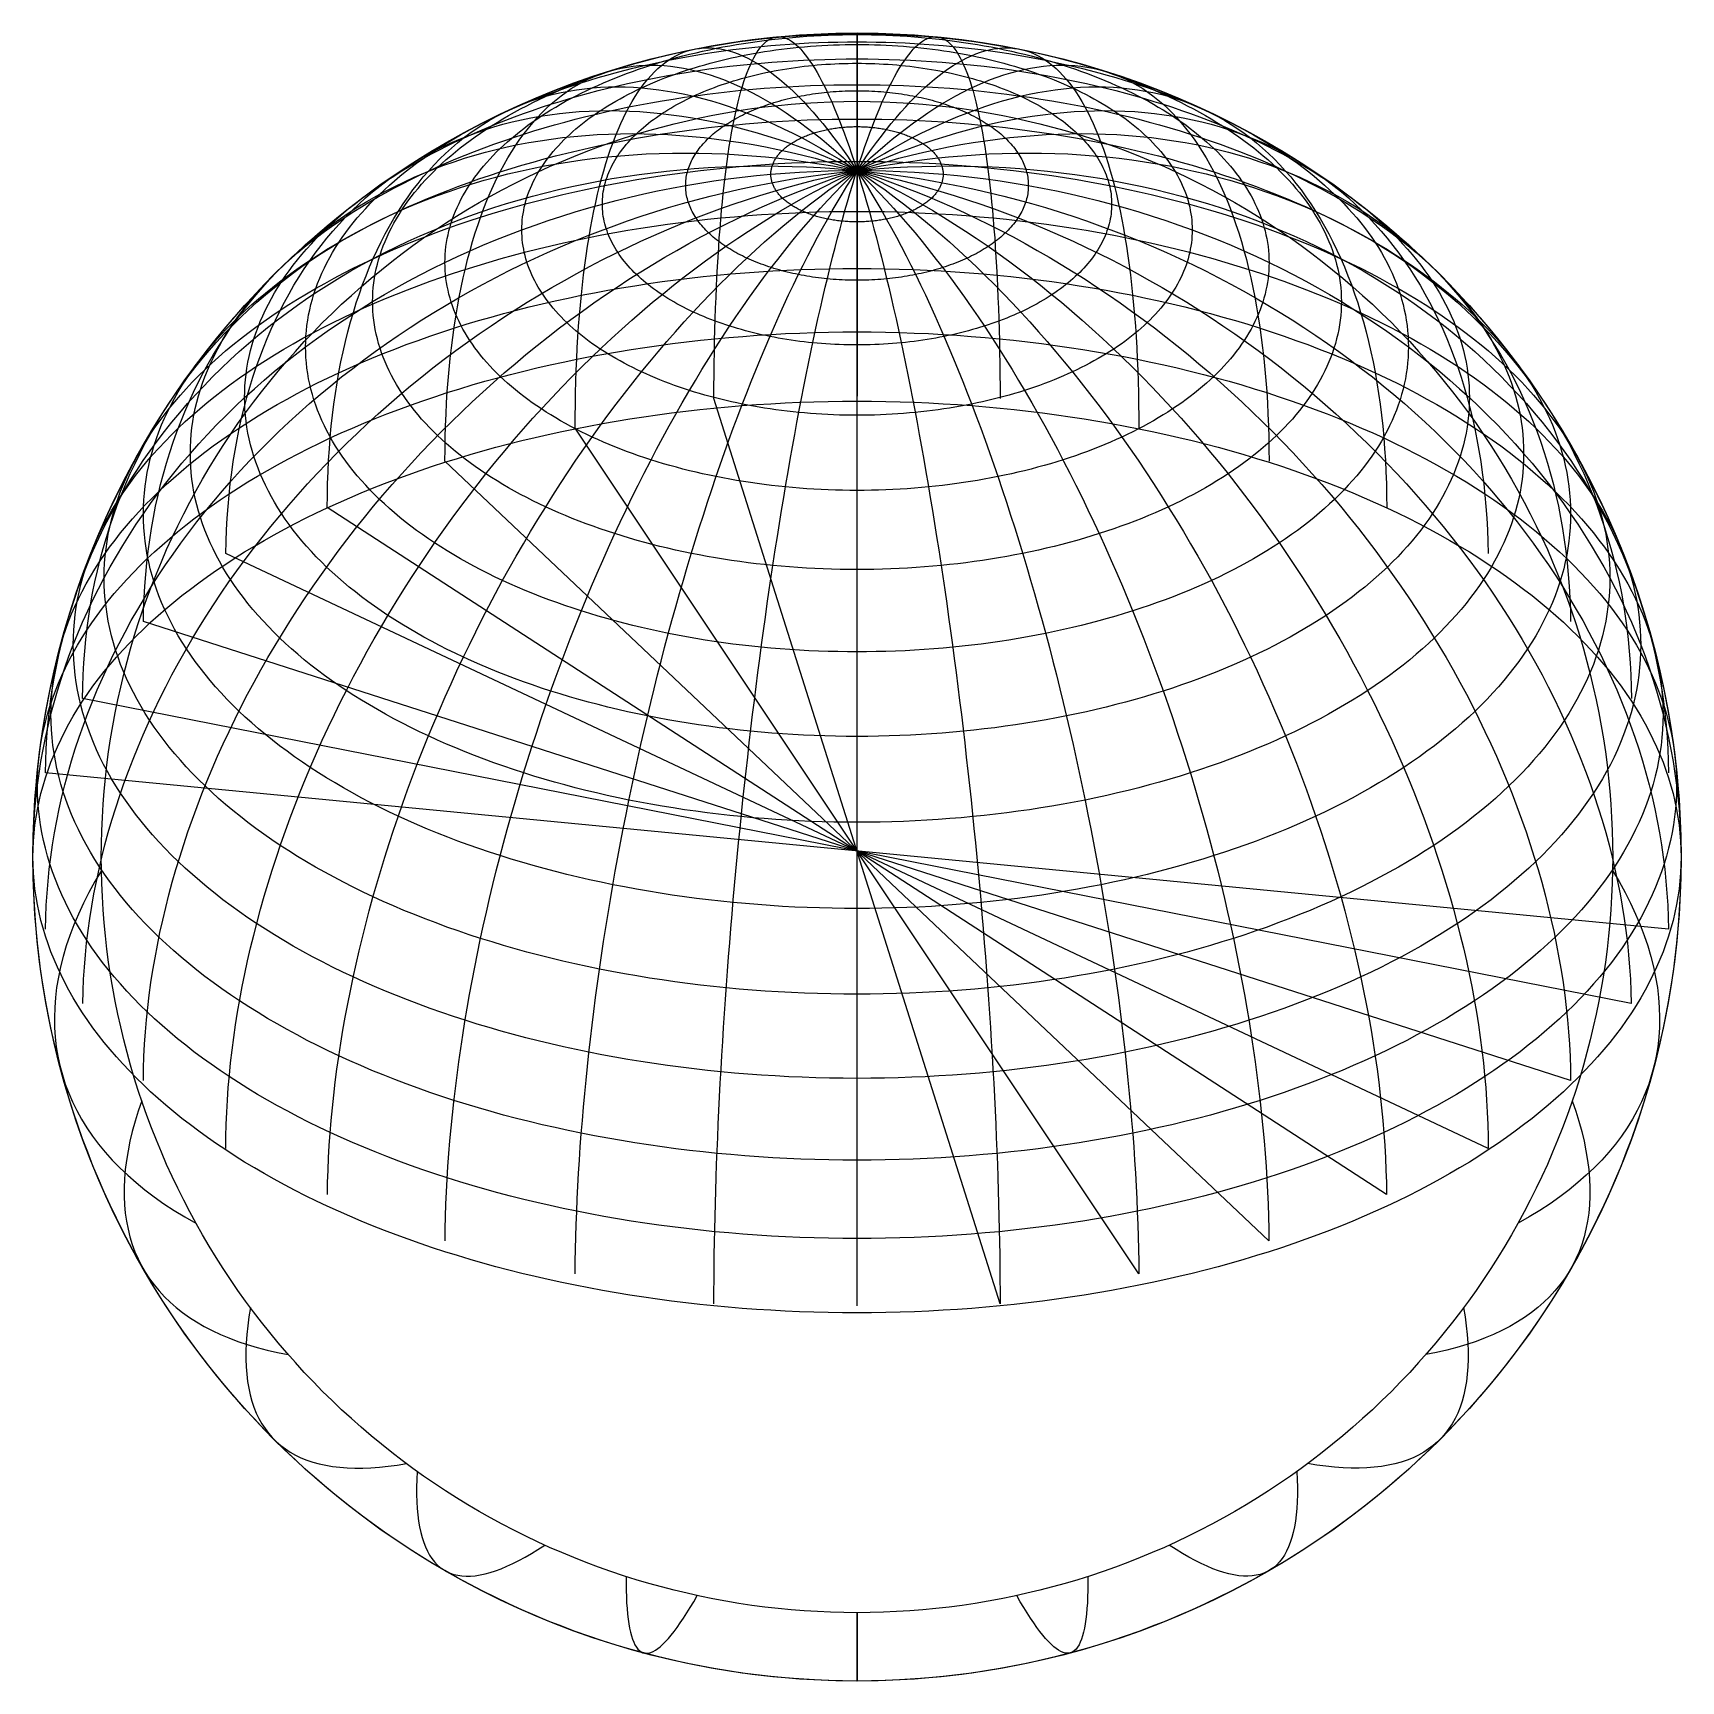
# Model space of a CAD drawing. Header units: millimetres. Extents: x -85 to 85, y -85 to 85.
import ezdxf

# ---------------------------------------------------------------- set-up
doc = ezdxf.new("R2010")
doc.units = ezdxf.units.MM
for name, color, linetype in [('CUT_OUTER', 1, 'Continuous'), ('ENGRAVE', 7, 'Continuous'), ('ENGRAVE_FINE', 8, 'Continuous')]:
    doc.layers.add(name, color=color, linetype=linetype)

msp = doc.modelspace()

# ---------------------------------------------------------------- linework, layer by layer
at = {"layer": 'CUT_OUTER'}
msp.add_circle((0, 0), 85, dxfattribs=at)
at = {"layer": 'ENGRAVE'}
for points in [[(85, 0), (84.9871, -1.4835), (84.9482, -2.9665), (84.8835, -4.4486), (84.7929, -5.9293), (84.6765, -7.4082), (84.5344, -8.8849), (84.3664, -10.3589), (84.1728, -11.8297), (83.9535, -13.2969), (83.7087, -14.7601), (83.4383, -16.2188), (83.1425, -17.6725), (82.8215, -19.1208), (82.4751, -20.5634), (82.1037, -21.9996), (81.7072, -23.4292), (81.2859, -24.8516), (80.8398, -26.2664), (80.3691, -27.6733), (79.8739, -29.0717), (79.3543, -30.4613), (78.8106, -31.8416), (78.2429, -33.2121), (77.6514, -34.5726), (77.0362, -35.9226), (76.3975, -37.2615), (75.7356, -38.5892), (75.0505, -39.9051), (74.3427, -41.2088), (73.6122, -42.5), (72.8592, -43.7782), (72.0841, -45.0431), (71.287, -46.2943), (70.4682, -47.5314), (69.6279, -48.754), (68.7664, -49.9617), (67.884, -51.1543), (66.9809, -52.3312), (66.0574, -53.4922), (65.1138, -54.6369), (64.1503, -55.765), (63.1673, -56.8761), (62.1651, -57.9699), (61.1439, -59.046), (60.1041, -60.1041), (59.046, -61.1439), (57.9699, -62.1651), (56.8761, -63.1673), (55.765, -64.1503), (54.6369, -65.1138), (53.4922, -66.0574), (52.3312, -66.9809), (51.1543, -67.884), (49.9617, -68.7664), (48.754, -69.6279), (47.5314, -70.4682), (46.2943, -71.287), (45.0431, -72.0841), (43.7782, -72.8592), (42.5, -73.6122), (41.2088, -74.3427), (39.9051, -75.0505), (38.5892, -75.7356), (37.2615, -76.3975), (35.9226, -77.0362), (34.5726, -77.6514), (33.2121, -78.2429), (31.8416, -78.8106), (30.4613, -79.3543), (29.0717, -79.8739), (27.6733, -80.3691), (26.2664, -80.8398), (24.8516, -81.2859), (23.4292, -81.7072), (21.9996, -82.1037), (20.5634, -82.4751), (19.1208, -82.8215), (17.6725, -83.1425), (16.2188, -83.4383), (14.7601, -83.7087), (13.2969, -83.9535), (11.8297, -84.1728), (10.3589, -84.3664), (8.8849, -84.5344), (7.4082, -84.6765), (5.9293, -84.7929), (4.4486, -84.8835), (2.9665, -84.9482), (1.4835, -84.9871), (0, -85), (-1.4835, -84.9871), (-2.9665, -84.9482), (-4.4486, -84.8835), (-5.9293, -84.7929), (-7.4082, -84.6765), (-8.8849, -84.5344), (-10.3589, -84.3664), (-11.8297, -84.1728), (-13.2969, -83.9535), (-14.7601, -83.7087), (-16.2188, -83.4383), (-17.6725, -83.1425), (-19.1208, -82.8215), (-20.5634, -82.4751), (-21.9996, -82.1037), (-23.4292, -81.7072), (-24.8516, -81.2859), (-26.2664, -80.8398), (-27.6733, -80.3691), (-29.0717, -79.8739), (-30.4613, -79.3543), (-31.8416, -78.8106), (-33.2121, -78.2429), (-34.5726, -77.6514), (-35.9226, -77.0362), (-37.2615, -76.3975), (-38.5892, -75.7356), (-39.9051, -75.0505), (-41.2088, -74.3427), (-42.5, -73.6122), (-43.7782, -72.8592), (-45.0431, -72.0841), (-46.2943, -71.287), (-47.5314, -70.4682), (-48.754, -69.6279), (-49.9617, -68.7664), (-51.1543, -67.884), (-52.3312, -66.9809), (-53.4922, -66.0574), (-54.6369, -65.1138), (-55.765, -64.1503), (-56.8761, -63.1673), (-57.9699, -62.1651), (-59.046, -61.1439), (-60.1041, -60.1041), (-61.1439, -59.046), (-62.1651, -57.9699), (-63.1673, -56.8761), (-64.1503, -55.765), (-65.1138, -54.6369), (-66.0574, -53.4922), (-66.9809, -52.3312), (-67.884, -51.1543), (-68.7664, -49.9617), (-69.6279, -48.754), (-70.4682, -47.5314), (-71.287, -46.2943), (-72.0841, -45.0431), (-72.8592, -43.7782), (-73.6122, -42.5), (-74.3427, -41.2088), (-75.0505, -39.9051), (-75.7356, -38.5892), (-76.3975, -37.2615), (-77.0362, -35.9226), (-77.6514, -34.5726), (-78.2429, -33.2121), (-78.8106, -31.8416), (-79.3543, -30.4613), (-79.8739, -29.0717), (-80.3691, -27.6733), (-80.8398, -26.2664), (-81.2859, -24.8516), (-81.7072, -23.4292), (-82.1037, -21.9996), (-82.4751, -20.5634), (-82.8215, -19.1208), (-83.1425, -17.6725), (-83.4383, -16.2188), (-83.7087, -14.7601), (-83.9535, -13.2969), (-84.1728, -11.8297), (-84.3664, -10.3589), (-84.5344, -8.8849), (-84.6765, -7.4082), (-84.7929, -5.9293), (-84.8835, -4.4486), (-84.9482, -2.9665), (-84.9871, -1.4835), (-85, 0), (-84.9871, 1.4835), (-84.9482, 2.9665), (-84.8835, 4.4486), (-84.7929, 5.9293), (-84.6765, 7.4082), (-84.5344, 8.8849), (-84.3664, 10.3589), (-84.1728, 11.8297), (-83.9535, 13.2969), (-83.7087, 14.7601), (-83.4383, 16.2188), (-83.1425, 17.6725), (-82.8215, 19.1208), (-82.4751, 20.5634), (-82.1037, 21.9996), (-81.7072, 23.4292), (-81.2859, 24.8516), (-80.8398, 26.2664), (-80.3691, 27.6733), (-79.8739, 29.0717), (-79.3543, 30.4613), (-78.8106, 31.8416), (-78.2429, 33.2121), (-77.6514, 34.5726), (-77.0362, 35.9226), (-76.3975, 37.2615), (-75.7356, 38.5892), (-75.0505, 39.9051), (-74.3427, 41.2088), (-73.6122, 42.5), (-72.8592, 43.7782), (-72.0841, 45.0431), (-71.287, 46.2943), (-70.4682, 47.5314), (-69.6279, 48.754), (-68.7664, 49.9617), (-67.884, 51.1543), (-66.9809, 52.3312), (-66.0574, 53.4922), (-65.1138, 54.6369), (-64.1503, 55.765), (-63.1673, 56.8761), (-62.1651, 57.9699), (-61.1439, 59.046), (-60.1041, 60.1041), (-59.046, 61.1439), (-57.9699, 62.1651), (-56.8761, 63.1673), (-55.765, 64.1503), (-54.6369, 65.1138), (-53.4922, 66.0574), (-52.3312, 66.9809), (-51.1543, 67.884), (-49.9617, 68.7664), (-48.754, 69.6279), (-47.5314, 70.4682), (-46.2943, 71.287), (-45.0431, 72.0841), (-43.7782, 72.8592), (-42.5, 73.6122), (-41.2088, 74.3427), (-39.9051, 75.0505), (-38.5892, 75.7356), (-37.2615, 76.3975), (-35.9226, 77.0362), (-34.5726, 77.6514), (-33.2121, 78.2429), (-31.8416, 78.8106), (-30.4613, 79.3543), (-29.0717, 79.8739), (-27.6733, 80.3691), (-26.2664, 80.8398), (-24.8516, 81.2859), (-23.4292, 81.7072), (-21.9996, 82.1037), (-20.5634, 82.4751), (-19.1208, 82.8215), (-17.6725, 83.1425), (-16.2188, 83.4383), (-14.7601, 83.7087), (-13.2969, 83.9535), (-11.8297, 84.1728), (-10.3589, 84.3664), (-8.8849, 84.5344), (-7.4082, 84.6765), (-5.9293, 84.7929), (-4.4486, 84.8835), (-2.9665, 84.9482), (-1.4835, 84.9871), (0, 85), (1.4835, 84.9871), (2.9665, 84.9482), (4.4486, 84.8835), (5.9293, 84.7929), (7.4082, 84.6765), (8.8849, 84.5344), (10.3589, 84.3664), (11.8297, 84.1728), (13.2969, 83.9535), (14.7601, 83.7087), (16.2188, 83.4383), (17.6725, 83.1425), (19.1208, 82.8215), (20.5634, 82.4751), (21.9996, 82.1037), (23.4292, 81.7072), (24.8516, 81.2859), (26.2664, 80.8398), (27.6733, 80.3691), (29.0717, 79.8739), (30.4613, 79.3543), (31.8416, 78.8106), (33.2121, 78.2429), (34.5726, 77.6514), (35.9226, 77.0362), (37.2615, 76.3975), (38.5892, 75.7356), (39.9051, 75.0505), (41.2088, 74.3427), (42.5, 73.6122), (43.7782, 72.8592), (45.0431, 72.0841), (46.2943, 71.287), (47.5314, 70.4682), (48.754, 69.6279), (49.9617, 68.7664), (51.1543, 67.884), (52.3312, 66.9809), (53.4922, 66.0574), (54.6369, 65.1138), (55.765, 64.1503), (56.8761, 63.1673), (57.9699, 62.1651), (59.046, 61.1439), (60.1041, 60.1041), (61.1439, 59.046), (62.1651, 57.9699), (63.1673, 56.8761), (64.1503, 55.765), (65.1138, 54.6369), (66.0574, 53.4922), (66.9809, 52.3312), (67.884, 51.1543), (68.7664, 49.9617), (69.6279, 48.754), (70.4682, 47.5314), (71.287, 46.2943), (72.0841, 45.0431), (72.8592, 43.7782), (73.6122, 42.5), (74.3427, 41.2088), (75.0505, 39.9051), (75.7356, 38.5892), (76.3975, 37.2615), (77.0362, 35.9226), (77.6514, 34.5726), (78.2429, 33.2121), (78.8106, 31.8416), (79.3543, 30.4613), (79.8739, 29.0717), (80.3691, 27.6733), (80.8398, 26.2664), (81.2859, 24.8516), (81.7072, 23.4292), (82.1037, 21.9996), (82.4751, 20.5634), (82.8215, 19.1208), (83.1425, 17.6725), (83.4383, 16.2188), (83.7087, 14.7601), (83.9535, 13.2969), (84.1728, 11.8297), (84.3664, 10.3589), (84.5344, 8.8849), (84.6765, 7.4082), (84.7929, 5.9293), (84.8835, 4.4486), (84.9482, 2.9665), (84.9871, 1.4835), (85, 0)], [(85, 0), (84.9871, -0.8206), (84.9482, -1.6409), (84.8835, -2.4607), (84.7929, -3.2798), (84.6765, -4.0979), (84.5344, -4.9147), (84.3664, -5.73), (84.1728, -6.5436), (83.9535, -7.3552), (83.7087, -8.1645), (83.4383, -8.9714), (83.1425, -9.7755), (82.8215, -10.5767), (82.4751, -11.3746), (82.1037, -12.1691), (81.7072, -12.9598), (81.2859, -13.7466), (80.8398, -14.5293), (80.3691, -15.3075), (79.8739, -16.081), (79.3543, -16.8496), (78.8106, -17.6131), (78.2429, -18.3713), (77.6514, -19.1238), (77.0362, -19.8705), (76.3975, -20.6112), (75.7356, -21.3456), (75.0505, -22.0735), (74.3427, -22.7946), (73.6122, -23.5088), (72.8592, -24.2159), (72.0841, -24.9156), (71.287, -25.6077), (70.4682, -26.292), (69.6279, -26.9682), (68.7664, -27.6363), (67.884, -28.2959), (66.9809, -28.947), (66.0574, -29.5892), (65.1138, -30.2224), (64.1503, -30.8464), (63.1673, -31.461), (62.1651, -32.066), (61.1439, -32.6612), (60.1041, -33.2465), (59.046, -33.8217), (57.9699, -34.3866), (56.8761, -34.9409), (55.765, -35.4847), (54.6369, -36.0176), (53.4922, -36.5396), (52.3312, -37.0504), (51.1543, -37.55), (49.9617, -38.0381), (48.754, -38.5146), (47.5314, -38.9794), (46.2943, -39.4323), (45.0431, -39.8733), (43.7782, -40.302), (42.5, -40.7185), (41.2088, -41.1226), (39.9051, -41.5142), (38.5892, -41.8931), (37.2615, -42.2592), (35.9226, -42.6125), (34.5726, -42.9528), (33.2121, -43.28), (31.8416, -43.594), (30.4613, -43.8948), (29.0717, -44.1822), (27.6733, -44.4561), (26.2664, -44.7165), (24.8516, -44.9632), (23.4292, -45.1963), (21.9996, -45.4156), (20.5634, -45.6211), (19.1208, -45.8126), (17.6725, -45.9902), (16.2188, -46.1538), (14.7601, -46.3034), (13.2969, -46.4388), (11.8297, -46.5601), (10.3589, -46.6672), (8.8849, -46.7601), (7.4082, -46.8388), (5.9293, -46.9032), (4.4486, -46.9532), (2.9665, -46.989), (1.4835, -47.0105), (0, -47.0177), (-1.4835, -47.0105), (-2.9665, -46.989), (-4.4486, -46.9532), (-5.9293, -46.9032), (-7.4082, -46.8388), (-8.8849, -46.7601), (-10.3589, -46.6672), (-11.8297, -46.5601), (-13.2969, -46.4388), (-14.7601, -46.3034), (-16.2188, -46.1538), (-17.6725, -45.9902), (-19.1208, -45.8126), (-20.5634, -45.6211), (-21.9996, -45.4156), (-23.4292, -45.1963), (-24.8516, -44.9632), (-26.2664, -44.7165), (-27.6733, -44.4561), (-29.0717, -44.1822), (-30.4613, -43.8948), (-31.8416, -43.594), (-33.2121, -43.28), (-34.5726, -42.9528), (-35.9226, -42.6125), (-37.2615, -42.2592), (-38.5892, -41.8931), (-39.9051, -41.5142), (-41.2088, -41.1226), (-42.5, -40.7185), (-43.7782, -40.302), (-45.0431, -39.8733), (-46.2943, -39.4323), (-47.5314, -38.9794), (-48.754, -38.5146), (-49.9617, -38.0381), (-51.1543, -37.55), (-52.3312, -37.0504), (-53.4922, -36.5396), (-54.6369, -36.0176), (-55.765, -35.4847), (-56.8761, -34.9409), (-57.9699, -34.3866), (-59.046, -33.8217), (-60.1041, -33.2465), (-61.1439, -32.6612), (-62.1651, -32.066), (-63.1673, -31.461), (-64.1503, -30.8464), (-65.1138, -30.2224), (-66.0574, -29.5892), (-66.9809, -28.947), (-67.884, -28.2959), (-68.7664, -27.6363), (-69.6279, -26.9682), (-70.4682, -26.292), (-71.287, -25.6077), (-72.0841, -24.9156), (-72.8592, -24.2159), (-73.6122, -23.5088), (-74.3427, -22.7946), (-75.0505, -22.0735), (-75.7356, -21.3456), (-76.3975, -20.6112), (-77.0362, -19.8705), (-77.6514, -19.1238), (-78.2429, -18.3713), (-78.8106, -17.6131), (-79.3543, -16.8496), (-79.8739, -16.081), (-80.3691, -15.3075), (-80.8398, -14.5293), (-81.2859, -13.7466), (-81.7072, -12.9598), (-82.1037, -12.1691), (-82.4751, -11.3746), (-82.8215, -10.5767), (-83.1425, -9.7755), (-83.4383, -8.9714), (-83.7087, -8.1645), (-83.9535, -7.3552), (-84.1728, -6.5436), (-84.3664, -5.73), (-84.5344, -4.9147), (-84.6765, -4.0979), (-84.7929, -3.2798), (-84.8835, -2.4607), (-84.9482, -1.6409), (-84.9871, -0.8206), (-85, 0), (-84.9871, 0.8206), (-84.9482, 1.6409), (-84.8835, 2.4607), (-84.7929, 3.2798), (-84.6765, 4.0979), (-84.5344, 4.9147), (-84.3664, 5.73), (-84.1728, 6.5436), (-83.9535, 7.3552), (-83.7087, 8.1645), (-83.4383, 8.9714), (-83.1425, 9.7755), (-82.8215, 10.5767), (-82.4751, 11.3746), (-82.1037, 12.1691), (-81.7072, 12.9598), (-81.2859, 13.7466), (-80.8398, 14.5293), (-80.3691, 15.3075), (-79.8739, 16.081), (-79.3543, 16.8496), (-78.8106, 17.6131), (-78.2429, 18.3713), (-77.6514, 19.1238), (-77.0362, 19.8705), (-76.3975, 20.6112), (-75.7356, 21.3456), (-75.0505, 22.0735), (-74.3427, 22.7946), (-73.6122, 23.5088), (-72.8592, 24.2159), (-72.0841, 24.9156), (-71.287, 25.6077), (-70.4682, 26.292), (-69.6279, 26.9682), (-68.7664, 27.6363), (-67.884, 28.2959), (-66.9809, 28.947), (-66.0574, 29.5892), (-65.1138, 30.2224), (-64.1503, 30.8464), (-63.1673, 31.461), (-62.1651, 32.066), (-61.1439, 32.6612), (-60.1041, 33.2465), (-59.046, 33.8217), (-57.9699, 34.3866), (-56.8761, 34.9409), (-55.765, 35.4847), (-54.6369, 36.0176), (-53.4922, 36.5396), (-52.3312, 37.0504), (-51.1543, 37.55), (-49.9617, 38.0381), (-48.754, 38.5146), (-47.5314, 38.9794), (-46.2943, 39.4323), (-45.0431, 39.8733), (-43.7782, 40.302), (-42.5, 40.7185), (-41.2088, 41.1226), (-39.9051, 41.5142), (-38.5892, 41.8931), (-37.2615, 42.2592), (-35.9226, 42.6125), (-34.5726, 42.9528), (-33.2121, 43.28), (-31.8416, 43.594), (-30.4613, 43.8948), (-29.0717, 44.1822), (-27.6733, 44.4561), (-26.2664, 44.7165), (-24.8516, 44.9632), (-23.4292, 45.1963), (-21.9996, 45.4156), (-20.5634, 45.6211), (-19.1208, 45.8126), (-17.6725, 45.9902), (-16.2188, 46.1538), (-14.7601, 46.3034), (-13.2969, 46.4388), (-11.8297, 46.5601), (-10.3589, 46.6672), (-8.8849, 46.7601), (-7.4082, 46.8388), (-5.9293, 46.9032), (-4.4486, 46.9532), (-2.9665, 46.989), (-1.4835, 47.0105), (0, 47.0177), (1.4835, 47.0105), (2.9665, 46.989), (4.4486, 46.9532), (5.9293, 46.9032), (7.4082, 46.8388), (8.8849, 46.7601), (10.3589, 46.6672), (11.8297, 46.5601), (13.2969, 46.4388), (14.7601, 46.3034), (16.2188, 46.1538), (17.6725, 45.9902), (19.1208, 45.8126), (20.5634, 45.6211), (21.9996, 45.4156), (23.4292, 45.1963), (24.8516, 44.9632), (26.2664, 44.7165), (27.6733, 44.4561), (29.0717, 44.1822), (30.4613, 43.8948), (31.8416, 43.594), (33.2121, 43.28), (34.5726, 42.9528), (35.9226, 42.6125), (37.2615, 42.2592), (38.5892, 41.8931), (39.9051, 41.5142), (41.2088, 41.1226), (42.5, 40.7185), (43.7782, 40.302), (45.0431, 39.8733), (46.2943, 39.4323), (47.5314, 38.9794), (48.754, 38.5146), (49.9617, 38.0381), (51.1543, 37.55), (52.3312, 37.0504), (53.4922, 36.5396), (54.6369, 36.0176), (55.765, 35.4847), (56.8761, 34.9409), (57.9699, 34.3866), (59.046, 33.8217), (60.1041, 33.2465), (61.1439, 32.6612), (62.1651, 32.066), (63.1673, 31.461), (64.1503, 30.8464), (65.1138, 30.2224), (66.0574, 29.5892), (66.9809, 28.947), (67.884, 28.2959), (68.7664, 27.6363), (69.6279, 26.9682), (70.4682, 26.292), (71.287, 25.6077), (72.0841, 24.9156), (72.8592, 24.2159), (73.6122, 23.5088), (74.3427, 22.7946), (75.0505, 22.0735), (75.7356, 21.3456), (76.3975, 20.6112), (77.0362, 19.8705), (77.6514, 19.1238), (78.2429, 18.3713), (78.8106, 17.6131), (79.3543, 16.8496), (79.8739, 16.081), (80.3691, 15.3075), (80.8398, 14.5293), (81.2859, 13.7466), (81.7072, 12.9598), (82.1037, 12.1691), (82.4751, 11.3746), (82.8215, 10.5767), (83.1425, 9.7755), (83.4383, 8.9714), (83.7087, 8.1645), (83.9535, 7.3552), (84.1728, 6.5436), (84.3664, 5.73), (84.5344, 4.9147), (84.6765, 4.0979), (84.7929, 3.2798), (84.8835, 2.4607), (84.9482, 1.6409), (84.9871, 0.8206), (85, 0)]]:
    msp.add_lwpolyline(points, dxfattribs=at)
at = {"layer": 'ENGRAVE_FINE'}
for points in [[(0, -46.2943), (0, -45.0431), (0, -43.7782), (0, -42.5), (0, -41.2088), (0, -39.9051), (0, -38.5892), (0, -37.2615), (0, -35.9226), (0, -34.5726), (0, -33.2121), (0, -31.8416), (0, -30.4613), (0, -29.0717), (0, -27.6733), (0, -26.2664), (0, -24.8516), (0, -23.4292), (0, -21.9996), (0, -20.5634), (0, -19.1208), (0, -17.6725), (0, -16.2188), (0, -14.7601), (0, -13.2969), (0, -11.8297), (0, -10.3589), (0, -8.8849), (0, -7.4082), (0, -5.9293), (0, -4.4486), (0, -2.9665), (0, -1.4835), (0, 0), (0, 1.4835), (0, 2.9665), (0, 4.4486), (0, 5.9293), (0, 7.4082), (0, 8.8849), (0, 10.3589), (0, 11.8297), (0, 13.2969), (0, 14.7601), (0, 16.2188), (0, 17.6725), (0, 19.1208), (0, 20.5634), (0, 21.9996), (0, 23.4292), (0, 24.8516), (0, 26.2664), (0, 27.6733), (0, 29.0717), (0, 30.4613), (0, 31.8416), (0, 33.2121), (0, 34.5726), (0, 35.9226), (0, 37.2615), (0, 38.5892), (0, 39.9051), (0, 41.2088), (0, 42.5), (0, 43.7782), (0, 45.0431), (0, 46.2943), (0, 47.5314), (0, 48.754), (0, 49.9617), (0, 51.1543), (0, 52.3312), (0, 53.4922), (0, 54.6369), (0, 55.765), (0, 56.8761), (0, 57.9699), (0, 59.046), (0, 60.1041), (0, 61.1439), (0, 62.1651), (0, 63.1673), (0, 64.1503), (0, 65.1138), (0, 66.0574), (0, 66.9809), (0, 67.884), (0, 68.7664), (0, 69.6279), (0, 70.4682), (0, 71.287), (0, 72.0841), (0, 72.8592), (0, 73.6122), (0, 74.3427), (0, 75.0505), (0, 75.7356), (0, 76.3975), (0, 77.0362), (0, 77.6514), (0, 78.2429), (0, 78.8106), (0, 79.3543), (0, 79.8739), (0, 80.3691), (0, 80.8398), (0, 81.2859), (0, 81.7072), (0, 82.1037), (0, 82.4751), (0, 82.8215), (0, 83.1425), (0, 83.4383), (0, 83.7087), (0, 83.9535), (0, 84.1728), (0, 84.3664), (0, 84.5344), (0, 84.6765), (0, 84.7929), (0, 84.8835), (0, 84.9482), (0, 84.9871), (0, 85), (0, 84.9871), (0, 84.9482), (0, 84.8835), (0, 84.7929), (0, 84.6765), (0, 84.5344), (0, 84.3664), (0, 84.1728), (0, 83.9535), (0, 83.7087), (0, 83.4383), (0, 83.1425), (0, 82.8215), (0, 82.4751), (0, 82.1037), (0, 81.7072), (0, 81.2859), (0, 80.8398), (0, 80.3691), (0, 79.8739), (0, 79.3543), (0, 78.8106), (0, 78.2429), (0, 77.6514), (0, 77.0362), (0, 76.3975), (0, 75.7356), (0, 75.0505), (0, 74.3427), (0, 73.6122), (0, 72.8592), (0, 72.0841), (0, 71.287), (0, 70.4682), (0, 69.6279), (0, 68.7664), (0, 67.884), (0, 66.9809), (0, 66.0574), (0, 65.1138), (0, 64.1503), (0, 63.1673), (0, 62.1651), (0, 61.1439), (0, 60.1041), (0, 59.046), (0, 57.9699), (0, 56.8761), (0, 55.765), (0, 54.6369), (0, 53.4922), (0, 52.3312), (0, 51.1543), (0, 49.9617), (0, 48.754), (0, 47.5314)], [(56.8761, 52.6236), (56.8674, 52.0745), (56.8415, 51.5256), (56.7982, 50.977), (56.7376, 50.429), (56.6597, 49.8816), (56.5645, 49.335), (56.4522, 48.7894), (56.3226, 48.245), (56.1759, 47.702), (56.012, 47.1604), (55.8311, 46.6205), (55.6332, 46.0825), (55.4184, 45.5464), (55.1866, 45.0125), (54.9381, 44.4809), (54.6728, 43.9517), (54.3909, 43.4253), (54.0924, 42.9016), (53.7774, 42.3809), (53.4461, 41.8633), (53.0984, 41.349), (52.7346, 40.8381), (52.3547, 40.3308), (51.9589, 39.8272), (51.5473, 39.3276), (51.1199, 38.832), (50.677, 38.3406), (50.2186, 37.8535), (49.745, 37.371), (49.2561, 36.8931), (48.7523, 36.42), (48.2337, 35.9518), (47.7003, 35.4887), (47.1524, 35.0308), (46.5902, 34.5783), (46.0137, 34.1313), (45.4233, 33.6899), (44.819, 33.2543), (44.201, 32.8245), (43.5696, 32.4008), (42.9249, 31.9833), (42.2672, 31.5721), (41.5965, 31.1672), (40.9132, 30.7689), (40.2175, 30.3773), (39.5095, 29.9924), (38.7894, 29.6145), (38.0575, 29.2435), (37.3141, 28.8797), (36.5593, 28.5231), (35.7933, 28.1738), (35.0164, 27.832), (34.2289, 27.4977), (33.4309, 27.1711), (32.6228, 26.8522), (31.8047, 26.5412), (30.9769, 26.2382), (30.1397, 25.9431), (29.2934, 25.6562), (28.4381, 25.3776), (27.5741, 25.1072), (26.7017, 24.8452), (25.8212, 24.5916), (24.9328, 24.3466), (24.0369, 24.1102), (23.1336, 23.8825), (22.2233, 23.6636), (21.3062, 23.4535), (20.3826, 23.2522), (19.4528, 23.0599), (18.517, 22.8766), (17.5757, 22.7024), (16.629, 22.5373), (15.6772, 22.3813), (14.7206, 22.2346), (13.7596, 22.0971), (12.7943, 21.9689), (11.8252, 21.8501), (10.8525, 21.7406), (9.8764, 21.6406), (8.8974, 21.5499), (7.9156, 21.4688), (6.9315, 21.3971), (5.9452, 21.3349), (4.9571, 21.2823), (3.9675, 21.2392), (2.9767, 21.2057), (1.9849, 21.1818), (0.9926, 21.1674), (0, 21.1626), (-0.9926, 21.1674), (-1.9849, 21.1818), (-2.9767, 21.2057), (-3.9675, 21.2392), (-4.9571, 21.2823), (-5.9452, 21.3349), (-6.9315, 21.3971), (-7.9156, 21.4688), (-8.8974, 21.5499), (-9.8764, 21.6406), (-10.8525, 21.7406), (-11.8252, 21.8501), (-12.7943, 21.9689), (-13.7596, 22.0971), (-14.7206, 22.2346), (-15.6772, 22.3813), (-16.629, 22.5373), (-17.5757, 22.7024), (-18.517, 22.8766), (-19.4528, 23.0599), (-20.3826, 23.2522), (-21.3062, 23.4535), (-22.2233, 23.6636), (-23.1336, 23.8825), (-24.0369, 24.1102), (-24.9328, 24.3466), (-25.8212, 24.5916), (-26.7017, 24.8452), (-27.5741, 25.1072), (-28.4381, 25.3776), (-29.2934, 25.6562), (-30.1397, 25.9431), (-30.9769, 26.2382), (-31.8047, 26.5412), (-32.6228, 26.8522), (-33.4309, 27.1711), (-34.2289, 27.4977), (-35.0164, 27.832), (-35.7933, 28.1738), (-36.5593, 28.5231), (-37.3141, 28.8797), (-38.0575, 29.2435), (-38.7894, 29.6145), (-39.5095, 29.9924), (-40.2175, 30.3773), (-40.9132, 30.7689), (-41.5965, 31.1672), (-42.2672, 31.5721), (-42.9249, 31.9833), (-43.5696, 32.4008), (-44.201, 32.8245), (-44.819, 33.2543), (-45.4233, 33.6899), (-46.0137, 34.1313), (-46.5902, 34.5783), (-47.1524, 35.0308), (-47.7003, 35.4887), (-48.2337, 35.9518), (-48.7523, 36.42), (-49.2561, 36.8931), (-49.745, 37.371), (-50.2186, 37.8535), (-50.677, 38.3406), (-51.1199, 38.832), (-51.5473, 39.3276), (-51.9589, 39.8272), (-52.3547, 40.3308), (-52.7346, 40.8381), (-53.0984, 41.349), (-53.4461, 41.8633), (-53.7774, 42.3809), (-54.0924, 42.9016), (-54.3909, 43.4253), (-54.6728, 43.9517), (-54.9381, 44.4809), (-55.1866, 45.0125), (-55.4184, 45.5464), (-55.6332, 46.0825), (-55.8311, 46.6205), (-56.012, 47.1604), (-56.1759, 47.702), (-56.3226, 48.245), (-56.4522, 48.7894), (-56.5645, 49.335), (-56.6597, 49.8816), (-56.7376, 50.429), (-56.7982, 50.977), (-56.8415, 51.5256), (-56.8674, 52.0745), (-56.8761, 52.6236), (-56.8674, 53.1726), (-56.8415, 53.7215), (-56.7982, 54.2701), (-56.7376, 54.8182), (-56.6597, 55.3656), (-56.5645, 55.9121), (-56.4522, 56.4577), (-56.3226, 57.0021), (-56.1759, 57.5451), (-56.012, 58.0867), (-55.8311, 58.6266), (-55.6332, 59.1647), (-55.4184, 59.7007), (-55.1866, 60.2347), (-54.9381, 60.7663), (-54.6728, 61.2954), (-54.3909, 61.8219), (-54.0924, 62.3455), (-53.7774, 62.8663), (-53.4461, 63.3838), (-53.0984, 63.8982), (-52.7346, 64.409), (-52.3547, 64.9163), (-51.9589, 65.4199), (-51.5473, 65.9195), (-51.1199, 66.4151), (-50.677, 66.9065), (-50.2186, 67.3936), (-49.745, 67.8761), (-49.2561, 68.354), (-48.7523, 68.8272), (-48.2337, 69.2953), (-47.7003, 69.7584), (-47.1524, 70.2163), (-46.5902, 70.6688), (-46.0137, 71.1159), (-45.4233, 71.5572), (-44.819, 71.9929), (-44.201, 72.4226), (-43.5696, 72.8463), (-42.9249, 73.2638), (-42.2672, 73.6751), (-41.5965, 74.0799), (-40.9132, 74.4782), (-40.2175, 74.8698), (-39.5095, 75.2547), (-38.7894, 75.6327), (-38.0575, 76.0036), (-37.3141, 76.3675), (-36.5593, 76.7241), (-35.7933, 77.0733), (-35.0164, 77.4151), (-34.2289, 77.7494), (-33.4309, 78.076), (-32.6228, 78.3949), (-31.8047, 78.7059), (-30.9769, 79.009), (-30.1397, 79.304), (-29.2934, 79.5909), (-28.4381, 79.8696), (-27.5741, 80.1399), (-26.7017, 80.402), (-25.8212, 80.6555), (-24.9328, 80.9005), (-24.0369, 81.1369), (-23.1336, 81.3646), (-22.2233, 81.5835), (-21.3062, 81.7937), (-20.3826, 81.9949), (-19.4528, 82.1872), (-18.517, 82.3705), (-17.5757, 82.5447), (-16.629, 82.7098), (-15.6772, 82.8658), (-14.7206, 83.0125), (-13.7596, 83.15), (-12.7943, 83.2782), (-11.8252, 83.397), (-10.8525, 83.5065), (-9.8764, 83.6066), (-8.8974, 83.6972), (-7.9156, 83.7784), (-6.9315, 83.85), (-5.9452, 83.9122), (-4.9571, 83.9648), (-3.9675, 84.0079), (-2.9767, 84.0414), (-1.9849, 84.0654), (-0.9926, 84.0797), (0, 84.0845), (0.9926, 84.0797), (1.9849, 84.0654), (2.9767, 84.0414), (3.9675, 84.0079), (4.9571, 83.9648), (5.9452, 83.9122), (6.9315, 83.85), (7.9156, 83.7784), (8.8974, 83.6972), (9.8764, 83.6066), (10.8525, 83.5065), (11.8252, 83.397), (12.7943, 83.2782), (13.7596, 83.15), (14.7206, 83.0125), (15.6772, 82.8658), (16.629, 82.7098), (17.5757, 82.5447), (18.517, 82.3705), (19.4528, 82.1872), (20.3826, 81.9949), (21.3062, 81.7937), (22.2233, 81.5835), (23.1336, 81.3646), (24.0369, 81.1369), (24.9328, 80.9005), (25.8212, 80.6555), (26.7017, 80.402), (27.5741, 80.1399), (28.4381, 79.8696), (29.2934, 79.5909), (30.1397, 79.304), (30.9769, 79.009), (31.8047, 78.7059), (32.6228, 78.3949), (33.4309, 78.076), (34.2289, 77.7494), (35.0164, 77.4151), (35.7933, 77.0733), (36.5593, 76.7241), (37.3141, 76.3675), (38.0575, 76.0036), (38.7894, 75.6327), (39.5095, 75.2547), (40.2175, 74.8698), (40.9132, 74.4782), (41.5965, 74.0799), (42.2672, 73.6751), (42.9249, 73.2638), (43.5696, 72.8463), (44.201, 72.4226), (44.819, 71.9929), (45.4233, 71.5572), (46.0137, 71.1159), (46.5902, 70.6688), (47.1524, 70.2163), (47.7003, 69.7584), (48.2337, 69.2953), (48.7523, 68.8272), (49.2561, 68.354), (49.745, 67.8761), (50.2186, 67.3936), (50.677, 66.9065), (51.1199, 66.4151), (51.5473, 65.9195), (51.9589, 65.4199), (52.3547, 64.9163), (52.7346, 64.409), (53.0984, 63.8982), (53.4461, 63.3838), (53.7774, 62.8663), (54.0924, 62.3455), (54.3909, 61.8219), (54.6728, 61.2954), (54.9381, 60.7663), (55.1866, 60.2347), (55.4184, 59.7007), (55.6332, 59.1647), (55.8311, 58.6266), (56.012, 58.0867), (56.1759, 57.5451), (56.3226, 57.0021), (56.4522, 56.4577), (56.5645, 55.9121), (56.6597, 55.3656), (56.7376, 54.8182), (56.7982, 54.2701), (56.8415, 53.7215), (56.8674, 53.1726), (56.8761, 52.6236)], [(49.9617, 57.2881), (49.9541, 56.8058), (49.9313, 56.3236), (49.8933, 55.8417), (49.84, 55.3603), (49.7716, 54.8794), (49.6881, 54.3993), (49.5893, 53.9201), (49.4755, 53.4419), (49.3466, 52.9648), (49.2027, 52.4891), (49.0438, 52.0148), (48.87, 51.5422), (48.6812, 51.0713), (48.4777, 50.6023), (48.2593, 50.1353), (48.0263, 49.6705), (47.7787, 49.208), (47.5164, 48.748), (47.2398, 48.2906), (46.9487, 47.8359), (46.6433, 47.3841), (46.3237, 46.9354), (45.99, 46.4897), (45.6423, 46.0474), (45.2807, 45.6085), (44.9053, 45.1731), (44.5162, 44.7415), (44.1136, 44.3136), (43.6975, 43.8898), (43.2681, 43.4699), (42.8256, 43.0544), (42.37, 42.6431), (41.9014, 42.2363), (41.4202, 41.8341), (40.9263, 41.4366), (40.4199, 41.0439), (39.9012, 40.6562), (39.3704, 40.2735), (38.8276, 39.896), (38.2729, 39.5238), (37.7066, 39.1571), (37.1288, 38.7958), (36.5397, 38.4402), (35.9395, 38.0903), (35.3283, 37.7463), (34.7063, 37.4082), (34.0738, 37.0762), (33.4309, 36.7503), (32.7779, 36.4307), (32.1148, 36.1175), (31.4419, 35.8107), (30.7595, 35.5104), (30.0677, 35.2168), (29.3668, 34.9299), (28.6569, 34.6498), (27.9383, 34.3766), (27.2111, 34.1103), (26.4757, 33.8512), (25.7322, 33.5992), (24.9809, 33.3544), (24.2219, 33.1168), (23.4556, 32.8867), (22.6822, 32.664), (21.9018, 32.4488), (21.1147, 32.2411), (20.3213, 32.0411), (19.5216, 31.8487), (18.716, 31.6642), (17.9047, 31.4874), (17.0879, 31.3185), (16.266, 31.1575), (15.439, 31.0044), (14.6074, 30.8594), (13.7713, 30.7224), (12.9311, 30.5935), (12.0868, 30.4727), (11.2389, 30.3601), (10.3876, 30.2557), (9.5332, 30.1596), (8.6758, 30.0717), (7.8157, 29.992), (6.9533, 29.9208), (6.0888, 29.8578), (5.2224, 29.8032), (4.3545, 29.757), (3.4852, 29.7191), (2.6148, 29.6897), (1.7436, 29.6686), (0.872, 29.656), (0, 29.6518), (-0.872, 29.656), (-1.7436, 29.6686), (-2.6148, 29.6897), (-3.4852, 29.7191), (-4.3545, 29.757), (-5.2224, 29.8032), (-6.0888, 29.8578), (-6.9533, 29.9208), (-7.8157, 29.992), (-8.6758, 30.0717), (-9.5332, 30.1596), (-10.3876, 30.2557), (-11.2389, 30.3601), (-12.0868, 30.4727), (-12.9311, 30.5935), (-13.7713, 30.7224), (-14.6074, 30.8594), (-15.439, 31.0044), (-16.266, 31.1575), (-17.0879, 31.3185), (-17.9047, 31.4874), (-18.716, 31.6642), (-19.5216, 31.8487), (-20.3213, 32.0411), (-21.1147, 32.2411), (-21.9018, 32.4488), (-22.6822, 32.664), (-23.4556, 32.8867), (-24.2219, 33.1168), (-24.9809, 33.3544), (-25.7322, 33.5992), (-26.4757, 33.8512), (-27.2111, 34.1103), (-27.9383, 34.3766), (-28.6569, 34.6498), (-29.3668, 34.9299), (-30.0677, 35.2168), (-30.7595, 35.5104), (-31.4419, 35.8107), (-32.1148, 36.1175), (-32.7779, 36.4307), (-33.4309, 36.7503), (-34.0738, 37.0762), (-34.7063, 37.4082), (-35.3283, 37.7463), (-35.9395, 38.0903), (-36.5397, 38.4402), (-37.1288, 38.7958), (-37.7066, 39.1571), (-38.2729, 39.5238), (-38.8276, 39.896), (-39.3704, 40.2735), (-39.9012, 40.6562), (-40.4199, 41.0439), (-40.9263, 41.4366), (-41.4202, 41.8341), (-41.9014, 42.2363), (-42.37, 42.6431), (-42.8256, 43.0544), (-43.2681, 43.4699), (-43.6975, 43.8898), (-44.1136, 44.3136), (-44.5162, 44.7415), (-44.9053, 45.1731), (-45.2807, 45.6085), (-45.6423, 46.0474), (-45.99, 46.4897), (-46.3237, 46.9354), (-46.6433, 47.3841), (-46.9487, 47.8359), (-47.2398, 48.2906), (-47.5164, 48.748), (-47.7787, 49.208), (-48.0263, 49.6705), (-48.2593, 50.1353), (-48.4777, 50.6023), (-48.6812, 51.0713), (-48.87, 51.5422), (-49.0438, 52.0148), (-49.2027, 52.4891), (-49.3466, 52.9648), (-49.4755, 53.4419), (-49.5893, 53.9201), (-49.6881, 54.3993), (-49.7716, 54.8794), (-49.84, 55.3603), (-49.8933, 55.8417), (-49.9313, 56.3236), (-49.9541, 56.8058), (-49.9617, 57.2881), (-49.9541, 57.7704), (-49.9313, 58.2526), (-49.8933, 58.7345), (-49.84, 59.2159), (-49.7716, 59.6968), (-49.6881, 60.1769), (-49.5893, 60.6561), (-49.4755, 61.1343), (-49.3466, 61.6114), (-49.2027, 62.0871), (-49.0438, 62.5614), (-48.87, 63.034), (-48.6812, 63.5049), (-48.4777, 63.9739), (-48.2593, 64.4409), (-48.0263, 64.9057), (-47.7787, 65.3682), (-47.5164, 65.8282), (-47.2398, 66.2856), (-46.9487, 66.7403), (-46.6433, 67.1921), (-46.3237, 67.6408), (-45.99, 68.0865), (-45.6423, 68.5288), (-45.2807, 68.9677), (-44.9053, 69.4031), (-44.5162, 69.8347), (-44.1136, 70.2626), (-43.6975, 70.6864), (-43.2681, 71.1063), (-42.8256, 71.5218), (-42.37, 71.9331), (-41.9014, 72.3399), (-41.4202, 72.7421), (-40.9263, 73.1396), (-40.4199, 73.5323), (-39.9012, 73.92), (-39.3704, 74.3027), (-38.8276, 74.6802), (-38.2729, 75.0524), (-37.7066, 75.4191), (-37.1288, 75.7804), (-36.5397, 76.136), (-35.9395, 76.4859), (-35.3283, 76.8299), (-34.7063, 77.168), (-34.0738, 77.5), (-33.4309, 77.8259), (-32.7779, 78.1455), (-32.1148, 78.4587), (-31.4419, 78.7655), (-30.7595, 79.0658), (-30.0677, 79.3594), (-29.3668, 79.6463), (-28.6569, 79.9264), (-27.9383, 80.1996), (-27.2111, 80.4659), (-26.4757, 80.725), (-25.7322, 80.977), (-24.9809, 81.2218), (-24.2219, 81.4594), (-23.4556, 81.6895), (-22.6822, 81.9122), (-21.9018, 82.1274), (-21.1147, 82.3351), (-20.3213, 82.5351), (-19.5216, 82.7274), (-18.716, 82.912), (-17.9047, 83.0888), (-17.0879, 83.2577), (-16.266, 83.4187), (-15.439, 83.5718), (-14.6074, 83.7168), (-13.7713, 83.8538), (-12.9311, 83.9827), (-12.0868, 84.1035), (-11.2389, 84.2161), (-10.3876, 84.3205), (-9.5332, 84.4166), (-8.6758, 84.5045), (-7.8157, 84.5842), (-6.9533, 84.6554), (-6.0888, 84.7184), (-5.2224, 84.773), (-4.3545, 84.8192), (-3.4852, 84.8571), (-2.6148, 84.8865), (-1.7436, 84.9076), (-0.872, 84.9202), (0, 84.9244), (0.872, 84.9202), (1.7436, 84.9076), (2.6148, 84.8865), (3.4852, 84.8571), (4.3545, 84.8192), (5.2224, 84.773), (6.0888, 84.7184), (6.9533, 84.6554), (7.8157, 84.5842), (8.6758, 84.5045), (9.5332, 84.4166), (10.3876, 84.3205), (11.2389, 84.2161), (12.0868, 84.1035), (12.9311, 83.9827), (13.7713, 83.8538), (14.6074, 83.7168), (15.439, 83.5718), (16.266, 83.4187), (17.0879, 83.2577), (17.9047, 83.0888), (18.716, 82.912), (19.5216, 82.7274), (20.3213, 82.5351), (21.1147, 82.3351), (21.9018, 82.1274), (22.6822, 81.9122), (23.4556, 81.6895), (24.2219, 81.4594), (24.9809, 81.2218), (25.7322, 80.977), (26.4757, 80.725), (27.2111, 80.4659), (27.9383, 80.1996), (28.6569, 79.9264), (29.3668, 79.6463), (30.0677, 79.3594), (30.7595, 79.0658), (31.4419, 78.7655), (32.1148, 78.4587), (32.7779, 78.1455), (33.4309, 77.8259), (34.0738, 77.5), (34.7063, 77.168), (35.3283, 76.8299), (35.9395, 76.4859), (36.5397, 76.136), (37.1288, 75.7804), (37.7066, 75.4191), (38.2729, 75.0524), (38.8276, 74.6802), (39.3704, 74.3027), (39.9012, 73.92), (40.4199, 73.5323), (40.9263, 73.1396), (41.4202, 72.7421), (41.9014, 72.3399), (42.37, 71.9331), (42.8256, 71.5218), (43.2681, 71.1063), (43.6975, 70.6864), (44.1136, 70.2626), (44.5162, 69.8347), (44.9053, 69.4031), (45.2807, 68.9677), (45.6423, 68.5288), (45.99, 68.0865), (46.3237, 67.6408), (46.6433, 67.1921), (46.9487, 66.7403), (47.2398, 66.2856), (47.5164, 65.8282), (47.7787, 65.3682), (48.0263, 64.9057), (48.2593, 64.4409), (48.4777, 63.9739), (48.6812, 63.5049), (48.87, 63.034), (49.0438, 62.5614), (49.2027, 62.0871), (49.3466, 61.6114), (49.4755, 61.1343), (49.5893, 60.6561), (49.6881, 60.1769), (49.7716, 59.6968), (49.84, 59.2159), (49.8933, 58.7345), (49.9313, 58.2526), (49.9541, 57.7704), (49.9617, 57.2881)], [(42.5, 61.325), (42.4935, 60.9147), (42.4741, 60.5045), (42.4418, 60.0946), (42.3965, 59.6851), (42.3383, 59.276), (42.2672, 58.8676), (42.1832, 58.46), (42.0864, 58.0532), (41.9768, 57.6474), (41.8543, 57.2427), (41.7192, 56.8393), (41.5713, 56.4372), (41.4107, 56.0366), (41.2376, 55.6377), (41.0518, 55.2404), (40.8536, 54.8451), (40.643, 54.4517), (40.4199, 54.0603), (40.1845, 53.6712), (39.9369, 53.2845), (39.6772, 52.9002), (39.4053, 52.5184), (39.1215, 52.1393), (38.8257, 51.7631), (38.5181, 51.3897), (38.1987, 51.0194), (37.8678, 50.6522), (37.5253, 50.2882), (37.1713, 49.9277), (36.8061, 49.5706), (36.4296, 49.217), (36.042, 48.8672), (35.6435, 48.5211), (35.2341, 48.179), (34.814, 47.8409), (34.3832, 47.5068), (33.942, 47.177), (33.4905, 46.8515), (33.0287, 46.5304), (32.5569, 46.2138), (32.0752, 45.9018), (31.5837, 45.5945), (31.0825, 45.292), (30.5719, 44.9944), (30.052, 44.7017), (29.523, 44.4141), (28.9849, 44.1317), (28.4381, 43.8545), (27.8825, 43.5826), (27.3185, 43.3162), (26.7461, 43.0552), (26.1656, 42.7998), (25.5771, 42.55), (24.9809, 42.3059), (24.377, 42.0677), (23.7657, 41.8353), (23.1472, 41.6088), (22.5216, 41.3883), (21.8891, 41.174), (21.25, 40.9657), (20.6044, 40.7637), (19.9525, 40.5679), (19.2946, 40.3784), (18.6308, 40.1954), (17.9613, 40.0187), (17.2863, 39.8486), (16.6061, 39.685), (15.9208, 39.528), (15.2306, 39.3776), (14.5359, 39.2339), (13.8366, 39.0969), (13.1332, 38.9667), (12.4258, 38.8434), (11.7146, 38.7268), (10.9998, 38.6172), (10.2817, 38.5144), (9.5604, 38.4187), (8.8362, 38.3299), (8.1094, 38.2481), (7.38, 38.1733), (6.6485, 38.1056), (5.9149, 38.0449), (5.1794, 37.9914), (4.4425, 37.9449), (3.7041, 37.9056), (2.9647, 37.8734), (2.2243, 37.8484), (1.4832, 37.8305), (0.7417, 37.8197), (0, 37.8161), (-0.7417, 37.8197), (-1.4832, 37.8305), (-2.2243, 37.8484), (-2.9647, 37.8734), (-3.7041, 37.9056), (-4.4425, 37.9449), (-5.1794, 37.9914), (-5.9149, 38.0449), (-6.6485, 38.1056), (-7.38, 38.1733), (-8.1094, 38.2481), (-8.8362, 38.3299), (-9.5604, 38.4187), (-10.2817, 38.5144), (-10.9998, 38.6172), (-11.7146, 38.7268), (-12.4258, 38.8434), (-13.1332, 38.9667), (-13.8366, 39.0969), (-14.5359, 39.2339), (-15.2306, 39.3776), (-15.9208, 39.528), (-16.6061, 39.685), (-17.2863, 39.8486), (-17.9613, 40.0187), (-18.6308, 40.1954), (-19.2946, 40.3784), (-19.9525, 40.5679), (-20.6044, 40.7637), (-21.25, 40.9657), (-21.8891, 41.174), (-22.5216, 41.3883), (-23.1472, 41.6088), (-23.7657, 41.8353), (-24.377, 42.0677), (-24.9809, 42.3059), (-25.5771, 42.55), (-26.1656, 42.7998), (-26.7461, 43.0552), (-27.3185, 43.3162), (-27.8825, 43.5826), (-28.4381, 43.8545), (-28.9849, 44.1317), (-29.523, 44.4141), (-30.052, 44.7017), (-30.5719, 44.9944), (-31.0825, 45.292), (-31.5837, 45.5945), (-32.0752, 45.9018), (-32.5569, 46.2138), (-33.0287, 46.5304), (-33.4905, 46.8515), (-33.942, 47.177), (-34.3832, 47.5068), (-34.814, 47.8409), (-35.2341, 48.179), (-35.6435, 48.5211), (-36.042, 48.8672), (-36.4296, 49.217), (-36.8061, 49.5706), (-37.1713, 49.9277), (-37.5253, 50.2882), (-37.8678, 50.6522), (-38.1987, 51.0194), (-38.5181, 51.3897), (-38.8257, 51.7631), (-39.1215, 52.1393), (-39.4053, 52.5184), (-39.6772, 52.9002), (-39.9369, 53.2845), (-40.1845, 53.6712), (-40.4199, 54.0603), (-40.643, 54.4517), (-40.8536, 54.8451), (-41.0518, 55.2404), (-41.2376, 55.6377), (-41.4107, 56.0366), (-41.5713, 56.4372), (-41.7192, 56.8393), (-41.8543, 57.2427), (-41.9768, 57.6474), (-42.0864, 58.0532), (-42.1832, 58.46), (-42.2672, 58.8676), (-42.3383, 59.276), (-42.3965, 59.6851), (-42.4418, 60.0946), (-42.4741, 60.5045), (-42.4935, 60.9147), (-42.5, 61.325), (-42.4935, 61.7353), (-42.4741, 62.1454), (-42.4418, 62.5553), (-42.3965, 62.9649), (-42.3383, 63.3739), (-42.2672, 63.7823), (-42.1832, 64.19), (-42.0864, 64.5968), (-41.9768, 65.0026), (-41.8543, 65.4072), (-41.7192, 65.8107), (-41.5713, 66.2127), (-41.4107, 66.6133), (-41.2376, 67.0123), (-41.0518, 67.4095), (-40.8536, 67.8049), (-40.643, 68.1983), (-40.4199, 68.5896), (-40.1845, 68.9787), (-39.9369, 69.3655), (-39.6772, 69.7498), (-39.4053, 70.1315), (-39.1215, 70.5106), (-38.8257, 70.8869), (-38.5181, 71.2602), (-38.1987, 71.6306), (-37.8678, 71.9978), (-37.5253, 72.3617), (-37.1713, 72.7223), (-36.8061, 73.0794), (-36.4296, 73.4329), (-36.042, 73.7828), (-35.6435, 74.1288), (-35.2341, 74.471), (-34.814, 74.8091), (-34.3832, 75.1431), (-33.942, 75.473), (-33.4905, 75.7985), (-33.0287, 76.1196), (-32.5569, 76.4362), (-32.0752, 76.7482), (-31.5837, 77.0555), (-31.0825, 77.358), (-30.5719, 77.6556), (-30.052, 77.9482), (-29.523, 78.2358), (-28.9849, 78.5183), (-28.4381, 78.7955), (-27.8825, 79.0673), (-27.3185, 79.3338), (-26.7461, 79.5948), (-26.1656, 79.8502), (-25.5771, 80.1), (-24.9809, 80.344), (-24.377, 80.5823), (-23.7657, 80.8147), (-23.1472, 81.0412), (-22.5216, 81.2616), (-21.8891, 81.476), (-21.25, 81.6842), (-20.6044, 81.8863), (-19.9525, 82.0821), (-19.2946, 82.2715), (-18.6308, 82.4546), (-17.9613, 82.6312), (-17.2863, 82.8014), (-16.6061, 82.965), (-15.9208, 83.122), (-15.2306, 83.2724), (-14.5359, 83.4161), (-13.8366, 83.553), (-13.1332, 83.6832), (-12.4258, 83.8066), (-11.7146, 83.9231), (-10.9998, 84.0328), (-10.2817, 84.1355), (-9.5604, 84.2313), (-8.8362, 84.3201), (-8.1094, 84.4019), (-7.38, 84.4767), (-6.6485, 84.5444), (-5.9149, 84.605), (-5.1794, 84.6586), (-4.4425, 84.705), (-3.7041, 84.7444), (-2.9647, 84.7766), (-2.2243, 84.8016), (-1.4832, 84.8195), (-0.7417, 84.8302), (0, 84.8338), (0.7417, 84.8302), (1.4832, 84.8195), (2.2243, 84.8016), (2.9647, 84.7766), (3.7041, 84.7444), (4.4425, 84.705), (5.1794, 84.6586), (5.9149, 84.605), (6.6485, 84.5444), (7.38, 84.4767), (8.1094, 84.4019), (8.8362, 84.3201), (9.5604, 84.2313), (10.2817, 84.1355), (10.9998, 84.0328), (11.7146, 83.9231), (12.4258, 83.8066), (13.1332, 83.6832), (13.8366, 83.553), (14.5359, 83.4161), (15.2306, 83.2724), (15.9208, 83.122), (16.6061, 82.965), (17.2863, 82.8014), (17.9613, 82.6312), (18.6308, 82.4546), (19.2946, 82.2715), (19.9525, 82.0821), (20.6044, 81.8863), (21.25, 81.6842), (21.8891, 81.476), (22.5216, 81.2616), (23.1472, 81.0412), (23.7657, 80.8147), (24.377, 80.5823), (24.9809, 80.344), (25.5771, 80.1), (26.1656, 79.8502), (26.7461, 79.5948), (27.3185, 79.3338), (27.8825, 79.0673), (28.4381, 78.7955), (28.9849, 78.5183), (29.523, 78.2358), (30.052, 77.9482), (30.5719, 77.6556), (31.0825, 77.358), (31.5837, 77.0555), (32.0752, 76.7482), (32.5569, 76.4362), (33.0287, 76.1196), (33.4905, 75.7985), (33.942, 75.473), (34.3832, 75.1431), (34.814, 74.8091), (35.2341, 74.471), (35.6435, 74.1288), (36.042, 73.7828), (36.4296, 73.4329), (36.8061, 73.0794), (37.1713, 72.7223), (37.5253, 72.3617), (37.8678, 71.9978), (38.1987, 71.6306), (38.5181, 71.2602), (38.8257, 70.8869), (39.1215, 70.5106), (39.4053, 70.1315), (39.6772, 69.7498), (39.9369, 69.3655), (40.1845, 68.9787), (40.4199, 68.5896), (40.643, 68.1983), (40.8536, 67.8049), (41.0518, 67.4095), (41.2376, 67.0123), (41.4107, 66.6133), (41.5713, 66.2127), (41.7192, 65.8107), (41.8543, 65.4072), (41.9768, 65.0026), (42.0864, 64.5968), (42.1832, 64.19), (42.2672, 63.7823), (42.3383, 63.3739), (42.3965, 62.9649), (42.4418, 62.5553), (42.4741, 62.1454), (42.4935, 61.7353), (42.5, 61.325)], [(34.5726, 64.69), (34.5673, 64.3562), (34.5516, 64.0226), (34.5252, 63.6891), (34.4884, 63.356), (34.4411, 63.0232), (34.3832, 62.691), (34.3149, 62.3594), (34.2362, 62.0284), (34.147, 61.6983), (34.0474, 61.3692), (33.9374, 61.041), (33.8171, 60.7139), (33.6865, 60.388), (33.5457, 60.0635), (33.3946, 59.7404), (33.2333, 59.4187), (33.062, 59.0987), (32.8805, 58.7804), (32.689, 58.4639), (32.4876, 58.1492), (32.2763, 57.8366), (32.0552, 57.5261), (31.8243, 57.2177), (31.5837, 56.9116), (31.3334, 56.6079), (31.0737, 56.3066), (30.8044, 56.0079), (30.5258, 55.7119), (30.2379, 55.4186), (29.9408, 55.1281), (29.6345, 54.8405), (29.3192, 54.5559), (28.995, 54.2744), (28.662, 53.9961), (28.3202, 53.721), (27.9698, 53.4493), (27.6109, 53.181), (27.2436, 52.9162), (26.868, 52.655), (26.4842, 52.3974), (26.0923, 52.1436), (25.6925, 51.8936), (25.2848, 51.6476), (24.8695, 51.4054), (24.4465, 51.1674), (24.0162, 50.9334), (23.5785, 50.7037), (23.1336, 50.4782), (22.6817, 50.257), (22.2228, 50.0403), (21.7573, 49.828), (21.285, 49.6202), (20.8063, 49.417), (20.3213, 49.2185), (19.83, 49.0247), (19.3328, 48.8356), (18.8296, 48.6514), (18.3207, 48.4721), (17.8062, 48.2977), (17.2863, 48.1283), (16.7611, 47.9639), (16.2309, 47.8046), (15.6956, 47.6505), (15.1556, 47.5016), (14.611, 47.3579), (14.0619, 47.2195), (13.5086, 47.0864), (12.9511, 46.9587), (12.3897, 46.8363), (11.8245, 46.7195), (11.2557, 46.608), (10.6835, 46.5021), (10.1081, 46.4018), (9.5295, 46.307), (8.9481, 46.2178), (8.3639, 46.1342), (7.7771, 46.0563), (7.1881, 45.9841), (6.5968, 45.9175), (6.0035, 45.8567), (5.4083, 45.8016), (4.8116, 45.7523), (4.2133, 45.7087), (3.6138, 45.6709), (3.0132, 45.6389), (2.4117, 45.6127), (1.8094, 45.5924), (1.2066, 45.5778), (0.6034, 45.5691), (0, 45.5662), (-0.6034, 45.5691), (-1.2066, 45.5778), (-1.8094, 45.5924), (-2.4117, 45.6127), (-3.0132, 45.6389), (-3.6138, 45.6709), (-4.2133, 45.7087), (-4.8116, 45.7523), (-5.4083, 45.8016), (-6.0035, 45.8567), (-6.5968, 45.9175), (-7.1881, 45.9841), (-7.7771, 46.0563), (-8.3639, 46.1342), (-8.9481, 46.2178), (-9.5295, 46.307), (-10.1081, 46.4018), (-10.6835, 46.5021), (-11.2557, 46.608), (-11.8245, 46.7195), (-12.3897, 46.8363), (-12.9511, 46.9587), (-13.5086, 47.0864), (-14.0619, 47.2195), (-14.611, 47.3579), (-15.1556, 47.5016), (-15.6956, 47.6505), (-16.2309, 47.8046), (-16.7611, 47.9639), (-17.2863, 48.1283), (-17.8062, 48.2977), (-18.3207, 48.4721), (-18.8296, 48.6514), (-19.3328, 48.8356), (-19.83, 49.0247), (-20.3213, 49.2185), (-20.8063, 49.417), (-21.285, 49.6202), (-21.7573, 49.828), (-22.2228, 50.0403), (-22.6817, 50.257), (-23.1336, 50.4782), (-23.5785, 50.7037), (-24.0162, 50.9334), (-24.4465, 51.1674), (-24.8695, 51.4054), (-25.2848, 51.6476), (-25.6925, 51.8936), (-26.0923, 52.1436), (-26.4842, 52.3974), (-26.868, 52.655), (-27.2436, 52.9162), (-27.6109, 53.181), (-27.9698, 53.4493), (-28.3202, 53.721), (-28.662, 53.9961), (-28.995, 54.2744), (-29.3192, 54.5559), (-29.6345, 54.8405), (-29.9408, 55.1281), (-30.2379, 55.4186), (-30.5258, 55.7119), (-30.8044, 56.0079), (-31.0737, 56.3066), (-31.3334, 56.6079), (-31.5837, 56.9116), (-31.8243, 57.2177), (-32.0552, 57.5261), (-32.2763, 57.8366), (-32.4876, 58.1492), (-32.689, 58.4639), (-32.8805, 58.7804), (-33.062, 59.0987), (-33.2333, 59.4187), (-33.3946, 59.7404), (-33.5457, 60.0635), (-33.6865, 60.388), (-33.8171, 60.7139), (-33.9374, 61.041), (-34.0474, 61.3692), (-34.147, 61.6983), (-34.2362, 62.0284), (-34.3149, 62.3594), (-34.3832, 62.691), (-34.4411, 63.0232), (-34.4884, 63.356), (-34.5252, 63.6891), (-34.5516, 64.0226), (-34.5673, 64.3562), (-34.5726, 64.69), (-34.5673, 65.0237), (-34.5516, 65.3574), (-34.5252, 65.6908), (-34.4884, 66.024), (-34.4411, 66.3567), (-34.3832, 66.689), (-34.3149, 67.0206), (-34.2362, 67.3515), (-34.147, 67.6816), (-34.0474, 68.0108), (-33.9374, 68.339), (-33.8171, 68.666), (-33.6865, 68.9919), (-33.5457, 69.3164), (-33.3946, 69.6396), (-33.2333, 69.9612), (-33.062, 70.2812), (-32.8805, 70.5996), (-32.689, 70.9161), (-32.4876, 71.2307), (-32.2763, 71.5433), (-32.0552, 71.8539), (-31.8243, 72.1622), (-31.5837, 72.4683), (-31.3334, 72.772), (-31.0737, 73.0733), (-30.8044, 73.372), (-30.5258, 73.6681), (-30.2379, 73.9614), (-29.9408, 74.2519), (-29.6345, 74.5395), (-29.3192, 74.824), (-28.995, 75.1055), (-28.662, 75.3839), (-28.3202, 75.6589), (-27.9698, 75.9307), (-27.6109, 76.199), (-27.2436, 76.4638), (-26.868, 76.725), (-26.4842, 76.9825), (-26.0923, 77.2363), (-25.6925, 77.4863), (-25.2848, 77.7324), (-24.8695, 77.9745), (-24.4465, 78.2125), (-24.0162, 78.4465), (-23.5785, 78.6762), (-23.1336, 78.9017), (-22.6817, 79.1229), (-22.2228, 79.3397), (-21.7573, 79.552), (-21.285, 79.7597), (-20.8063, 79.9629), (-20.3213, 80.1615), (-19.83, 80.3553), (-19.3328, 80.5443), (-18.8296, 80.7285), (-18.3207, 80.9079), (-17.8062, 81.0823), (-17.2863, 81.2517), (-16.7611, 81.416), (-16.2309, 81.5753), (-15.6956, 81.7294), (-15.1556, 81.8783), (-14.611, 82.022), (-14.0619, 82.1604), (-13.5086, 82.2935), (-12.9511, 82.4213), (-12.3897, 82.5436), (-11.8245, 82.6605), (-11.2557, 82.7719), (-10.6835, 82.8778), (-10.1081, 82.9782), (-9.5295, 83.073), (-8.9481, 83.1622), (-8.3639, 83.2457), (-7.7771, 83.3236), (-7.1881, 83.3959), (-6.5968, 83.4624), (-6.0035, 83.5232), (-5.4083, 83.5783), (-4.8116, 83.6277), (-4.2133, 83.6712), (-3.6138, 83.709), (-3.0132, 83.741), (-2.4117, 83.7672), (-1.8094, 83.7876), (-1.2066, 83.8021), (-0.6034, 83.8109), (0, 83.8138), (0.6034, 83.8109), (1.2066, 83.8021), (1.8094, 83.7876), (2.4117, 83.7672), (3.0132, 83.741), (3.6138, 83.709), (4.2133, 83.6712), (4.8116, 83.6277), (5.4083, 83.5783), (6.0035, 83.5232), (6.5968, 83.4624), (7.1881, 83.3959), (7.7771, 83.3236), (8.3639, 83.2457), (8.9481, 83.1622), (9.5295, 83.073), (10.1081, 82.9782), (10.6835, 82.8778), (11.2557, 82.7719), (11.8245, 82.6605), (12.3897, 82.5436), (12.9511, 82.4213), (13.5086, 82.2935), (14.0619, 82.1604), (14.611, 82.022), (15.1556, 81.8783), (15.6956, 81.7294), (16.2309, 81.5753), (16.7611, 81.416), (17.2863, 81.2517), (17.8062, 81.0823), (18.3207, 80.9079), (18.8296, 80.7285), (19.3328, 80.5443), (19.83, 80.3553), (20.3213, 80.1615), (20.8063, 79.9629), (21.285, 79.7597), (21.7573, 79.552), (22.2228, 79.3397), (22.6817, 79.1229), (23.1336, 78.9017), (23.5785, 78.6762), (24.0162, 78.4465), (24.4465, 78.2125), (24.8695, 77.9745), (25.2848, 77.7324), (25.6925, 77.4863), (26.0923, 77.2363), (26.4842, 76.9825), (26.868, 76.725), (27.2436, 76.4638), (27.6109, 76.199), (27.9698, 75.9307), (28.3202, 75.6589), (28.662, 75.3839), (28.995, 75.1055), (29.3192, 74.824), (29.6345, 74.5395), (29.9408, 74.2519), (30.2379, 73.9614), (30.5258, 73.6681), (30.8044, 73.372), (31.0737, 73.0733), (31.3334, 72.772), (31.5837, 72.4683), (31.8243, 72.1622), (32.0552, 71.8539), (32.2763, 71.5433), (32.4876, 71.2307), (32.689, 70.9161), (32.8805, 70.5996), (33.062, 70.2812), (33.2333, 69.9612), (33.3946, 69.6396), (33.5457, 69.3164), (33.6865, 68.9919), (33.8171, 68.666), (33.9374, 68.339), (34.0474, 68.0108), (34.147, 67.6816), (34.2362, 67.3515), (34.3149, 67.0206), (34.3832, 66.689), (34.4411, 66.3567), (34.4884, 66.024), (34.5252, 65.6908), (34.5516, 65.3574), (34.5673, 65.0237), (34.5726, 64.69)], [(24.6645, 0), (24.9294, -1.4567), (25.1866, -2.9129), (25.4361, -4.3682), (25.678, -5.8222), (25.9119, -7.2745), (26.138, -8.7245), (26.3562, -10.1718), (26.5663, -11.6161), (26.7683, -13.0568), (26.9621, -14.4935), (27.1478, -15.9259), (27.3251, -17.3533), (27.4942, -18.7755), (27.6549, -20.192), (27.8071, -21.6023), (27.9509, -23.0061), (28.0862, -24.4028), (28.2129, -25.7921), (28.331, -27.1735), (28.4405, -28.5467), (28.5413, -29.9112), (28.6334, -31.2665), (28.7168, -32.6124), (28.7915, -33.9483), (28.8574, -35.2738), (28.9145, -36.5886), (28.9628, -37.8923), (29.0022, -39.1844), (29.0329, -40.4646), (29.0547, -41.7325), (29.0676, -42.9876), (-29.0717, 44.2297), (-29.0669, 45.4583), (-29.0533, 46.673), (-29.0308, 47.8735), (-28.9995, 49.0595), (-28.9594, 50.2305), (-28.9104, 51.3862), (-28.8526, 52.5262), (-28.7861, 53.6502), (-28.7107, 54.7579), (-28.6267, 55.849), (-28.5339, 56.923), (-28.4324, 57.9796), (-28.3222, 59.0186), (-28.2034, 60.0397), (-28.0761, 61.0424), (-27.9401, 62.0266), (-27.7957, 62.9918), (-27.6428, 63.9379), (-27.4815, 64.8645), (-27.3118, 65.7713), (-27.1338, 66.6581), (-26.9475, 67.5246), (-26.753, 68.3705), (-26.5504, 69.1956), (-26.3397, 69.9996), (-26.1209, 70.7823), (-25.8942, 71.5434), (-25.6596, 72.2828), (-25.4172, 73.0001), (-25.1671, 73.6952), (-24.9093, 74.3678), (-24.6439, 75.0178), (-24.371, 75.645), (-24.0906, 76.249), (-23.803, 76.8299), (-23.508, 77.3874), (-23.206, 77.9213), (-22.8968, 78.4314), (-22.5807, 78.9177), (-22.2577, 79.3799), (-21.9279, 79.8179), (-21.5914, 80.2317), (-21.2484, 80.621), (-20.8989, 80.9857), (-20.543, 81.3258), (-20.1809, 81.6411), (-19.8126, 81.9315), (-19.4383, 82.197), (-19.058, 82.4374), (-18.672, 82.6527), (-18.2803, 82.8428), (-17.883, 83.0077), (-17.4802, 83.1474), (-17.0721, 83.2617), (-16.6589, 83.3506), (-16.2405, 83.4141), (-15.8172, 83.4523), (-15.3891, 83.465), (-14.9563, 83.4523), (-14.519, 83.4141), (-14.0772, 83.3506), (-13.6311, 83.2617), (-13.1809, 83.1474), (-12.7267, 83.0077), (-12.2685, 82.8428), (-11.8067, 82.6527), (-11.3413, 82.4374), (-10.8724, 82.197), (-10.4001, 81.9315), (-9.9248, 81.6411), (-9.4464, 81.3258), (-8.9651, 80.9857), (-8.4811, 80.621), (-7.9945, 80.2317), (-7.5055, 79.8179), (-7.0141, 79.3799), (-6.5207, 78.9177), (-6.0253, 78.4314), (-5.528, 77.9213), (-5.029, 77.3874), (-4.5285, 76.8299), (-4.0267, 76.249), (-3.5236, 75.645), (-3.0194, 75.0178), (-2.5143, 74.3678), (-2.0085, 73.6952), (-1.502, 73.0001), (-0.9951, 72.2828), (-0.4879, 71.5434), (0.0195, 70.7823), (0.5269, 69.9996), (1.0341, 69.1956), (1.541, 68.3705), (2.0474, 67.5246), (2.5532, 66.6581), (3.0582, 65.7713), (3.5623, 64.8645), (4.0653, 63.9379), (4.5671, 62.9918), (5.0675, 62.0266), (5.5663, 61.0424), (6.0634, 60.0397), (6.5587, 59.0186), (7.052, 57.9796), (7.5432, 56.923), (8.032, 55.849), (8.5184, 54.7579), (9.0022, 53.6502), (9.4833, 52.5262), (9.9614, 51.3862), (10.4366, 50.2305), (10.9085, 49.0595), (11.3772, 47.8735), (11.8424, 46.673), (12.3039, 45.4583), (12.7617, 44.2297), (13.2157, 42.9876), (13.6656, 41.7325), (14.1113, 40.4646), (14.5528, 39.1844), (14.9898, 37.8923), (15.4222, 36.5886), (15.85, 35.2738), (16.2729, 33.9483), (16.6908, 32.6124), (17.1037, 31.2665), (17.5114, 29.9112), (17.9137, 28.5467), (18.3106, 27.1735), (18.7019, 25.7921), (19.0875, 24.4028), (19.4673, 23.0061), (19.8411, 21.6023), (20.2089, 20.192), (20.5706, 18.7755), (20.926, 17.3533), (21.275, 15.9259), (21.6175, 14.4935), (21.9535, 13.0568), (22.2828, 11.6161), (22.6052, 10.1718), (22.9208, 8.7245), (23.2294, 7.2745), (23.531, 5.8222), (23.8253, 4.3682), (24.1124, 2.9129), (24.3922, 1.4567), (24.6645, 0)], [(-29.0676, -42.9876), (-29.0547, -41.7325), (-29.0329, -40.4646), (-29.0022, -39.1844), (-28.9628, -37.8923), (-28.9145, -36.5886), (-28.8574, -35.2738), (-28.7915, -33.9483), (-28.7168, -32.6124), (-28.6334, -31.2665), (-28.5413, -29.9112), (-28.4405, -28.5467), (-28.331, -27.1735), (-28.2129, -25.7921), (-28.0862, -24.4028), (-27.9509, -23.0061), (-27.8071, -21.6023), (-27.6549, -20.192), (-27.4942, -18.7755), (-27.3251, -17.3533), (-27.1478, -15.9259), (-26.9621, -14.4935), (-26.7683, -13.0568), (-26.5663, -11.6161), (-26.3562, -10.1718), (-26.138, -8.7245), (-25.9119, -7.2745), (-25.678, -5.8222), (-25.4361, -4.3682), (-25.1866, -2.9129), (-24.9294, -1.4567), (-24.6645, 0), (-24.3922, 1.4567), (-24.1124, 2.9129), (-23.8253, 4.3682), (-23.531, 5.8222), (-23.2294, 7.2745), (-22.9208, 8.7245), (-22.6052, 10.1718), (-22.2828, 11.6161), (-21.9535, 13.0568), (-21.6175, 14.4935), (-21.275, 15.9259), (-20.926, 17.3533), (-20.5706, 18.7755), (-20.2089, 20.192), (-19.8411, 21.6023), (-19.4673, 23.0061), (-19.0875, 24.4028), (-18.7019, 25.7921), (-18.3106, 27.1735), (-17.9137, 28.5467), (-17.5114, 29.9112), (-17.1037, 31.2665), (-16.6908, 32.6124), (-16.2729, 33.9483), (-15.85, 35.2738), (-15.4222, 36.5886), (-14.9898, 37.8923), (-14.5528, 39.1844), (-14.1113, 40.4646), (-13.6656, 41.7325), (-13.2157, 42.9876), (-12.7617, 44.2297), (-12.3039, 45.4583), (-11.8424, 46.673), (-11.3772, 47.8735), (-10.9085, 49.0595), (-10.4366, 50.2305), (-9.9614, 51.3862), (-9.4833, 52.5262), (-9.0022, 53.6502), (-8.5184, 54.7579), (-8.032, 55.849), (-7.5432, 56.923), (-7.052, 57.9796), (-6.5587, 59.0186), (-6.0634, 60.0397), (-5.5663, 61.0424), (-5.0675, 62.0266), (-4.5671, 62.9918), (-4.0653, 63.9379), (-3.5623, 64.8645), (-3.0582, 65.7713), (-2.5532, 66.6581), (-2.0474, 67.5246), (-1.541, 68.3705), (-1.0341, 69.1956), (-0.5269, 69.9996), (-0.0195, 70.7823), (0.4879, 71.5434), (0.9951, 72.2828), (1.502, 73.0001), (2.0085, 73.6952), (2.5143, 74.3678), (3.0194, 75.0178), (3.5236, 75.645), (4.0267, 76.249), (4.5285, 76.8299), (5.029, 77.3874), (5.528, 77.9213), (6.0253, 78.4314), (6.5207, 78.9177), (7.0141, 79.3799), (7.5055, 79.8179), (7.9945, 80.2317), (8.4811, 80.621), (8.9651, 80.9857), (9.4464, 81.3258), (9.9248, 81.6411), (10.4001, 81.9315), (10.8724, 82.197), (11.3413, 82.4374), (11.8067, 82.6527), (12.2685, 82.8428), (12.7267, 83.0077), (13.1809, 83.1474), (13.6311, 83.2617), (14.0772, 83.3506), (14.519, 83.4141), (14.9563, 83.4523), (15.3891, 83.465), (15.8172, 83.4523), (16.2405, 83.4141), (16.6589, 83.3506), (17.0721, 83.2617), (17.4802, 83.1474), (17.883, 83.0077), (18.2803, 82.8428), (18.672, 82.6527), (19.058, 82.4374), (19.4383, 82.197), (19.8126, 81.9315), (20.1809, 81.6411), (20.543, 81.3258), (20.8989, 80.9857), (21.2484, 80.621), (21.5914, 80.2317), (21.9279, 79.8179), (22.2577, 79.3799), (22.5807, 78.9177), (22.8968, 78.4314), (23.206, 77.9213), (23.508, 77.3874), (23.803, 76.8299), (24.0906, 76.249), (24.371, 75.645), (24.6439, 75.0178), (24.9093, 74.3678), (25.1671, 73.6952), (25.4172, 73.0001), (25.6596, 72.2828), (25.8942, 71.5434), (26.1209, 70.7823), (26.3397, 69.9996), (26.5504, 69.1956), (26.753, 68.3705), (26.9475, 67.5246), (27.1338, 66.6581), (27.3118, 65.7713), (27.4815, 64.8645), (27.6428, 63.9379), (27.7957, 62.9918), (27.9401, 62.0266), (28.0761, 61.0424), (28.2034, 60.0397), (28.3222, 59.0186), (28.4324, 57.9796), (28.5339, 56.923), (28.6267, 55.849), (28.7107, 54.7579), (28.7861, 53.6502), (28.8526, 52.5262), (28.9104, 51.3862), (28.9594, 50.2305), (28.9995, 49.0595), (29.0308, 47.8735), (29.0533, 46.673), (29.0669, 45.4583), (29.0717, 44.2297)], [(-14.76, -46.0803), (-14.757, -44.8349), (-14.7494, -43.5758), (-14.7374, -42.3035), (-14.7208, -41.0183), (-14.6998, -39.7206), (-14.6743, -38.4108), (-14.6443, -37.0893), (-14.6099, -35.7565), (-14.571, -34.4128), (-14.5277, -33.0586), (-14.48, -31.6943), (-14.4278, -30.3204), (-14.3713, -28.9373), (-14.3103, -27.5453), (-14.2451, -26.145), (-14.1754, -24.7367), (-14.1015, -23.3208), (-14.0233, -21.8979), (-13.9407, -20.4683), (-13.854, -19.0324), (-13.763, -17.5908), (-13.6679, -16.1438), (-13.5685, -14.6918), (-13.4651, -13.2354), (-13.3575, -11.775), (-13.2459, -10.311), (-13.1302, -8.8438), (-13.0105, -7.374), (-12.8869, -5.9019), (-12.7593, -4.428), (-12.6279, -2.9527), (-12.4926, -1.4766), (-12.3535, 0), (-12.2106, 1.4766), (-12.0641, 2.9527), (-11.9138, 4.428), (-11.7599, 5.9019), (-11.6025, 7.374), (-11.4415, 8.8438), (-11.277, 10.311), (-11.109, 11.775), (-10.9377, 13.2354), (-10.7631, 14.6918), (-10.5852, 16.1438), (-10.4041, 17.5908), (-10.2198, 19.0324), (-10.0323, 20.4683), (-9.8419, 21.8979), (-9.6484, 23.3208), (-9.452, 24.7367), (-9.2527, 26.145), (-9.0506, 27.5453), (-8.8457, 28.9373), (-8.6381, 30.3204), (-8.4279, 31.6943), (-8.2152, 33.0586), (-7.9999, 34.4128), (-7.7822, 35.7565), (-7.5621, 37.0893), (-7.3398, 38.4108), (-7.1152, 39.7206), (-6.8884, 41.0183), (-6.6595, 42.3035), (-6.4286, 43.5758), (-6.1957, 44.8349), (-5.961, 46.0803), (-5.7244, 47.3116), (-5.4861, 48.5286), (-5.2461, 49.7307), (-5.0046, 50.9177), (-4.7615, 52.0893), (-4.5169, 53.2449), (-4.271, 54.3843), (-4.0238, 55.5072), (-3.7753, 56.6131), (-3.5257, 57.7018), (-3.275, 58.7729), (-3.0233, 59.8262), (-2.7707, 60.8612), (-2.5173, 61.8776), (-2.2631, 62.8752), (-2.0082, 63.8537), (-1.7527, 64.8127), (-1.4966, 65.752), (-1.2401, 66.6712), (-0.9833, 67.5701), (-0.7261, 68.4485), (-0.4687, 69.306), (-0.2111, 70.1424), (0.0465, 70.9574), (0.3041, 71.7508), (0.5615, 72.5223), (0.8189, 73.2718), (1.076, 73.9989), (1.3327, 74.7035), (1.589, 75.3854), (1.8449, 76.0442), (2.1002, 76.68), (2.3549, 77.2923), (2.6088, 77.8811), (2.862, 78.4462), (3.1142, 78.9874), (3.3656, 79.5046), (3.6159, 79.9975), (3.8651, 80.466), (4.1131, 80.9101), (4.3598, 81.3294), (4.6053, 81.7241), (4.8493, 82.0938), (5.0919, 82.4385), (5.3329, 82.7581), (5.5723, 83.0525), (5.81, 83.3216), (6.0459, 83.5653), (6.28, 83.7836), (6.5121, 83.9763), (6.7423, 84.1435), (6.9704, 84.285), (7.1964, 84.4009), (7.4202, 84.491), (7.6418, 84.5554), (7.861, 84.5941), (8.0778, 84.607), (8.2922, 84.5941), (8.5041, 84.5554), (8.7133, 84.491), (8.9199, 84.4009), (9.1238, 84.285), (9.3249, 84.1435), (9.5231, 83.9763), (9.7185, 83.7836), (9.9109, 83.5653), (10.1003, 83.3216), (10.2866, 83.0525), (10.4698, 82.7581), (10.6497, 82.4385), (10.8265, 82.0938), (10.9999, 81.7241), (11.17, 81.3294), (11.3367, 80.9101), (11.4999, 80.466), (11.6597, 79.9975), (11.8158, 79.5046), (11.9684, 78.9874), (12.1174, 78.4462), (12.2626, 77.8811), (12.4041, 77.2923), (12.5418, 76.68), (12.6757, 76.0442), (12.8058, 75.3854), (12.9319, 74.7035), (13.0541, 73.9989), (13.1724, 73.2718), (13.2866, 72.5223), (13.3968, 71.7508), (13.5028, 70.9574), (13.6048, 70.1424), (13.7027, 69.306), (13.7963, 68.4485), (13.8858, 67.5701), (13.971, 66.6712), (14.052, 65.752), (14.1287, 64.8127), (14.201, 63.8537), (14.2691, 62.8752), (14.3328, 61.8776), (14.3922, 60.8612), (14.4471, 59.8262), (14.4977, 58.7729), (14.5439, 57.7018), (14.5856, 56.6131), (14.6228, 55.5072), (14.6557, 54.3843), (14.684, 53.2449), (14.7079, 52.0893), (14.7273, 50.9177), (14.7422, 49.7307), (14.7527, 48.5286), (14.7586, 47.3116)], [(12.3535, 0), (12.4926, -1.4766), (12.6279, -2.9527), (12.7593, -4.428), (12.8869, -5.9019), (13.0105, -7.374), (13.1302, -8.8438), (13.2459, -10.311), (13.3575, -11.775), (13.4651, -13.2354), (13.5685, -14.6918), (13.6679, -16.1438), (13.763, -17.5908), (13.854, -19.0324), (13.9407, -20.4683), (14.0233, -21.8979), (14.1015, -23.3208), (14.1754, -24.7367), (14.2451, -26.145), (14.3103, -27.5453), (14.3713, -28.9373), (14.4278, -30.3204), (14.48, -31.6943), (14.5277, -33.0586), (14.571, -34.4128), (14.6099, -35.7565), (14.6443, -37.0893), (14.6743, -38.4108), (14.6998, -39.7206), (14.7208, -41.0183), (14.7374, -42.3035), (14.7494, -43.5758), (14.757, -44.8349), (14.76, -46.0803), (-14.7586, 47.3116), (-14.7527, 48.5286), (-14.7422, 49.7307), (-14.7273, 50.9177), (-14.7079, 52.0893), (-14.684, 53.2449), (-14.6557, 54.3843), (-14.6228, 55.5072), (-14.5856, 56.6131), (-14.5439, 57.7018), (-14.4977, 58.7729), (-14.4471, 59.8262), (-14.3922, 60.8612), (-14.3328, 61.8776), (-14.2691, 62.8752), (-14.201, 63.8537), (-14.1287, 64.8127), (-14.052, 65.752), (-13.971, 66.6712), (-13.8858, 67.5701), (-13.7963, 68.4485), (-13.7027, 69.306), (-13.6048, 70.1424), (-13.5028, 70.9574), (-13.3968, 71.7508), (-13.2866, 72.5223), (-13.1724, 73.2718), (-13.0541, 73.9989), (-12.9319, 74.7035), (-12.8058, 75.3854), (-12.6757, 76.0442), (-12.5418, 76.68), (-12.4041, 77.2923), (-12.2626, 77.8811), (-12.1174, 78.4462), (-11.9684, 78.9874), (-11.8158, 79.5046), (-11.6597, 79.9975), (-11.4999, 80.466), (-11.3367, 80.9101), (-11.17, 81.3294), (-10.9999, 81.7241), (-10.8265, 82.0938), (-10.6497, 82.4385), (-10.4698, 82.7581), (-10.2866, 83.0525), (-10.1003, 83.3216), (-9.9109, 83.5653), (-9.7185, 83.7836), (-9.5231, 83.9763), (-9.3249, 84.1435), (-9.1238, 84.285), (-8.9199, 84.4009), (-8.7133, 84.491), (-8.5041, 84.5554), (-8.2922, 84.5941), (-8.0778, 84.607), (-7.861, 84.5941), (-7.6418, 84.5554), (-7.4202, 84.491), (-7.1964, 84.4009), (-6.9704, 84.285), (-6.7423, 84.1435), (-6.5121, 83.9763), (-6.28, 83.7836), (-6.0459, 83.5653), (-5.81, 83.3216), (-5.5723, 83.0525), (-5.3329, 82.7581), (-5.0919, 82.4385), (-4.8493, 82.0938), (-4.6053, 81.7241), (-4.3598, 81.3294), (-4.1131, 80.9101), (-3.8651, 80.466), (-3.6159, 79.9975), (-3.3656, 79.5046), (-3.1142, 78.9874), (-2.862, 78.4462), (-2.6088, 77.8811), (-2.3549, 77.2923), (-2.1002, 76.68), (-1.8449, 76.0442), (-1.589, 75.3854), (-1.3327, 74.7035), (-1.076, 73.9989), (-0.8189, 73.2718), (-0.5615, 72.5223), (-0.3041, 71.7508), (-0.0465, 70.9574), (0.2111, 70.1424), (0.4687, 69.306), (0.7261, 68.4485), (0.9833, 67.5701), (1.2401, 66.6712), (1.4966, 65.752), (1.7527, 64.8127), (2.0082, 63.8537), (2.2631, 62.8752), (2.5173, 61.8776), (2.7707, 60.8612), (3.0233, 59.8262), (3.275, 58.7729), (3.5257, 57.7018), (3.7753, 56.6131), (4.0238, 55.5072), (4.271, 54.3843), (4.5169, 53.2449), (4.7615, 52.0893), (5.0046, 50.9177), (5.2461, 49.7307), (5.4861, 48.5286), (5.7244, 47.3116), (5.961, 46.0803), (6.1957, 44.8349), (6.4286, 43.5758), (6.6595, 42.3035), (6.8884, 41.0183), (7.1152, 39.7206), (7.3398, 38.4108), (7.5621, 37.0893), (7.7822, 35.7565), (7.9999, 34.4128), (8.2152, 33.0586), (8.4279, 31.6943), (8.6381, 30.3204), (8.8457, 28.9373), (9.0506, 27.5453), (9.2527, 26.145), (9.452, 24.7367), (9.6484, 23.3208), (9.8419, 21.8979), (10.0323, 20.4683), (10.2198, 19.0324), (10.4041, 17.5908), (10.5852, 16.1438), (10.7631, 14.6918), (10.9377, 13.2354), (11.109, 11.775), (11.277, 10.311), (11.4415, 8.8438), (11.6025, 7.374), (11.7599, 5.9019), (11.9138, 4.428), (12.0641, 2.9527), (12.2106, 1.4766), (12.3535, 0)], [(63.1673, 47.3825), (63.1577, 46.7727), (63.1288, 46.163), (63.0807, 45.5538), (63.0134, 44.9451), (62.9269, 44.3372), (62.8213, 43.7301), (62.6965, 43.1242), (62.5526, 42.5196), (62.3896, 41.9165), (62.2077, 41.315), (62.0067, 40.7154), (61.787, 40.1178), (61.5483, 39.5225), (61.291, 38.9295), (61.0149, 38.3391), (60.7203, 37.7514), (60.4072, 37.1667), (60.0757, 36.5851), (59.7259, 36.0068), (59.3579, 35.432), (58.9718, 34.8608), (58.5677, 34.2934), (58.1458, 33.73), (57.7062, 33.1707), (57.249, 32.6158), (56.7744, 32.0654), (56.2825, 31.5196), (55.7734, 30.9787), (55.2474, 30.4428), (54.7045, 29.912), (54.145, 29.3865), (53.5689, 28.8666), (52.9766, 28.3523), (52.3681, 27.8437), (51.7436, 27.3412), (51.1034, 26.8447), (50.4477, 26.3545), (49.7765, 25.8707), (49.0902, 25.3934), (48.389, 24.9229), (47.673, 24.4591), (46.9425, 24.0024), (46.1976, 23.5528), (45.4388, 23.1104), (44.666, 22.6755), (43.8797, 22.2481), (43.08, 21.8283), (42.2672, 21.4163), (41.4415, 21.0122), (40.6032, 20.6161), (39.7525, 20.2282), (38.8897, 19.8486), (38.015, 19.4774), (37.1288, 19.1146), (36.2313, 18.7605), (35.3227, 18.4151), (34.4034, 18.0785), (33.4736, 17.7509), (32.5336, 17.4322), (31.5837, 17.1227), (30.6241, 16.8224), (29.6553, 16.5314), (28.6774, 16.2499), (27.6907, 15.9777), (26.6957, 15.7152), (25.6925, 15.4623), (24.6814, 15.2192), (23.6629, 14.9858), (22.6371, 14.7623), (21.6045, 14.5487), (20.5653, 14.3451), (19.5198, 14.1516), (18.4683, 13.9683), (17.4113, 13.7951), (16.3489, 13.6321), (15.2816, 13.4794), (14.2096, 13.3371), (13.1332, 13.2051), (12.0529, 13.0835), (10.9689, 12.9723), (9.8815, 12.8717), (8.7912, 12.7816), (7.6982, 12.702), (6.6028, 12.6329), (5.5054, 12.5745), (4.4063, 12.5266), (3.3059, 12.4894), (2.2045, 12.4628), (1.1024, 12.4468), (0, 12.4415), (-1.1024, 12.4468), (-2.2045, 12.4628), (-3.3059, 12.4894), (-4.4063, 12.5266), (-5.5054, 12.5745), (-6.6028, 12.6329), (-7.6982, 12.702), (-8.7912, 12.7816), (-9.8815, 12.8717), (-10.9689, 12.9723), (-12.0529, 13.0835), (-13.1332, 13.2051), (-14.2096, 13.3371), (-15.2816, 13.4794), (-16.3489, 13.6321), (-17.4113, 13.7951), (-18.4683, 13.9683), (-19.5198, 14.1516), (-20.5653, 14.3451), (-21.6045, 14.5487), (-22.6371, 14.7623), (-23.6629, 14.9858), (-24.6814, 15.2192), (-25.6925, 15.4623), (-26.6957, 15.7152), (-27.6907, 15.9777), (-28.6774, 16.2499), (-29.6553, 16.5314), (-30.6241, 16.8224), (-31.5837, 17.1227), (-32.5336, 17.4322), (-33.4736, 17.7509), (-34.4034, 18.0785), (-35.3227, 18.4151), (-36.2313, 18.7605), (-37.1288, 19.1146), (-38.015, 19.4774), (-38.8897, 19.8486), (-39.7525, 20.2282), (-40.6032, 20.6161), (-41.4415, 21.0122), (-42.2672, 21.4163), (-43.08, 21.8283), (-43.8797, 22.2481), (-44.666, 22.6755), (-45.4388, 23.1104), (-46.1976, 23.5528), (-46.9425, 24.0024), (-47.673, 24.4591), (-48.389, 24.9229), (-49.0902, 25.3934), (-49.7765, 25.8707), (-50.4477, 26.3545), (-51.1034, 26.8447), (-51.7436, 27.3412), (-52.3681, 27.8437), (-52.9766, 28.3523), (-53.5689, 28.8666), (-54.145, 29.3865), (-54.7045, 29.912), (-55.2474, 30.4428), (-55.7734, 30.9787), (-56.2825, 31.5196), (-56.7744, 32.0654), (-57.249, 32.6158), (-57.7062, 33.1707), (-58.1458, 33.73), (-58.5677, 34.2934), (-58.9718, 34.8608), (-59.3579, 35.432), (-59.7259, 36.0068), (-60.0757, 36.5851), (-60.4072, 37.1667), (-60.7203, 37.7514), (-61.0149, 38.3391), (-61.291, 38.9295), (-61.5483, 39.5225), (-61.787, 40.1178), (-62.0067, 40.7154), (-62.2077, 41.315), (-62.3896, 41.9165), (-62.5526, 42.5196), (-62.6965, 43.1242), (-62.8213, 43.7301), (-62.9269, 44.3372), (-63.0134, 44.9451), (-63.0807, 45.5538), (-63.1288, 46.163), (-63.1577, 46.7727), (-63.1673, 47.3825), (-63.1577, 47.9923), (-63.1288, 48.6019), (-63.0807, 49.2111), (-63.0134, 49.8198), (-62.9269, 50.4278), (-62.8213, 51.0348), (-62.6965, 51.6407), (-62.5526, 52.2453), (-62.3896, 52.8484), (-62.2077, 53.4499), (-62.0067, 54.0495), (-61.787, 54.6471), (-61.5483, 55.2425), (-61.291, 55.8354), (-61.0149, 56.4258), (-60.7203, 57.0135), (-60.4072, 57.5982), (-60.0757, 58.1798), (-59.7259, 58.7581), (-59.3579, 59.333), (-58.9718, 59.9042), (-58.5677, 60.4716), (-58.1458, 61.035), (-57.7062, 61.5942), (-57.249, 62.1492), (-56.7744, 62.6996), (-56.2825, 63.2453), (-55.7734, 63.7862), (-55.2474, 64.3222), (-54.7045, 64.8529), (-54.145, 65.3784), (-53.5689, 65.8983), (-52.9766, 66.4127), (-52.3681, 66.9212), (-51.7436, 67.4238), (-51.1034, 67.9202), (-50.4477, 68.4105), (-49.7765, 68.8943), (-49.0902, 69.3715), (-48.389, 69.8421), (-47.673, 70.3058), (-46.9425, 70.7625), (-46.1976, 71.2121), (-45.4388, 71.6545), (-44.666, 72.0894), (-43.8797, 72.5169), (-43.08, 72.9367), (-42.2672, 73.3487), (-41.4415, 73.7527), (-40.6032, 74.1488), (-39.7525, 74.5367), (-38.8897, 74.9163), (-38.015, 75.2875), (-37.1288, 75.6503), (-36.2313, 76.0044), (-35.3227, 76.3498), (-34.4034, 76.6864), (-33.4736, 77.0141), (-32.5336, 77.3327), (-31.5837, 77.6422), (-30.6241, 77.9425), (-29.6553, 78.2335), (-28.6774, 78.5151), (-27.6907, 78.7872), (-26.6957, 79.0497), (-25.6925, 79.3026), (-24.6814, 79.5458), (-23.6629, 79.7792), (-22.6371, 80.0027), (-21.6045, 80.2162), (-20.5653, 80.4198), (-19.5198, 80.6133), (-18.4683, 80.7967), (-17.4113, 80.9699), (-16.3489, 81.1328), (-15.2816, 81.2855), (-14.2096, 81.4279), (-13.1332, 81.5599), (-12.0529, 81.6815), (-10.9689, 81.7926), (-9.8815, 81.8932), (-8.7912, 81.9834), (-7.6982, 82.063), (-6.6028, 82.132), (-5.5054, 82.1905), (-4.4063, 82.2383), (-3.3059, 82.2755), (-2.2045, 82.3021), (-1.1024, 82.3181), (0, 82.3234), (1.1024, 82.3181), (2.2045, 82.3021), (3.3059, 82.2755), (4.4063, 82.2383), (5.5054, 82.1905), (6.6028, 82.132), (7.6982, 82.063), (8.7912, 81.9834), (9.8815, 81.8932), (10.9689, 81.7926), (12.0529, 81.6815), (13.1332, 81.5599), (14.2096, 81.4279), (15.2816, 81.2855), (16.3489, 81.1328), (17.4113, 80.9699), (18.4683, 80.7967), (19.5198, 80.6133), (20.5653, 80.4198), (21.6045, 80.2162), (22.6371, 80.0027), (23.6629, 79.7792), (24.6814, 79.5458), (25.6925, 79.3026), (26.6957, 79.0497), (27.6907, 78.7872), (28.6774, 78.5151), (29.6553, 78.2335), (30.6241, 77.9425), (31.5837, 77.6422), (32.5336, 77.3327), (33.4736, 77.0141), (34.4034, 76.6864), (35.3227, 76.3498), (36.2313, 76.0044), (37.1288, 75.6503), (38.015, 75.2875), (38.8897, 74.9163), (39.7525, 74.5367), (40.6032, 74.1488), (41.4415, 73.7527), (42.2672, 73.3487), (43.08, 72.9367), (43.8797, 72.5169), (44.666, 72.0894), (45.4388, 71.6545), (46.1976, 71.2121), (46.9425, 70.7625), (47.673, 70.3058), (48.389, 69.8421), (49.0902, 69.3715), (49.7765, 68.8943), (50.4477, 68.4105), (51.1034, 67.9202), (51.7436, 67.4238), (52.3681, 66.9212), (52.9766, 66.4127), (53.5689, 65.8983), (54.145, 65.3784), (54.7045, 64.8529), (55.2474, 64.3222), (55.7734, 63.7862), (56.2825, 63.2453), (56.7744, 62.6996), (57.249, 62.1492), (57.7062, 61.5942), (58.1458, 61.035), (58.5677, 60.4716), (58.9718, 59.9042), (59.3579, 59.333), (59.7259, 58.7581), (60.0757, 58.1798), (60.4072, 57.5982), (60.7203, 57.0135), (61.0149, 56.4258), (61.291, 55.8354), (61.5483, 55.2425), (61.787, 54.6471), (62.0067, 54.0495), (62.2077, 53.4499), (62.3896, 52.8484), (62.5526, 52.2453), (62.6965, 51.6407), (62.8213, 51.0348), (62.9269, 50.4278), (63.0134, 49.8198), (63.0807, 49.2111), (63.1288, 48.6019), (63.1577, 47.9923), (63.1673, 47.3825)], [(36.8432, 0), (37.2073, -1.4256), (37.5601, -2.8507), (37.9014, -4.275), (38.2312, -5.698), (38.5494, -7.1193), (38.8558, -8.5383), (39.1504, -9.9548), (39.4331, -11.3683), (39.7037, -12.7782), (39.9623, -14.1843), (40.2087, -15.5861), (40.4428, -16.9831), (40.6646, -18.375), (40.874, -19.7612), (41.071, -21.1415), (41.2555, -22.5153), (41.4274, -23.8822), (41.5866, -25.2419), (41.7333, -26.5938), (41.8672, -27.9377), (41.9883, -29.2731), (42.0967, -30.5995), (42.1922, -31.9166), (42.2749, -33.224), (42.3447, -34.5213), (42.4016, -35.8081), (42.4456, -37.0839), (42.4766, -38.3485), (42.4948, -39.6014), (-42.4999, 40.8422), (-42.4922, 42.0706), (-42.4715, 43.2861), (-42.4378, 44.4885), (-42.3912, 45.6773), (-42.3317, 46.8522), (-42.2594, 48.0129), (-42.1741, 49.1589), (-42.076, 50.2899), (-41.9651, 51.4056), (-41.8414, 52.5057), (-41.7049, 53.5898), (-41.5558, 54.6575), (-41.394, 55.7086), (-41.2195, 56.7427), (-41.0326, 57.7596), (-40.8331, 58.7588), (-40.6212, 59.7402), (-40.3969, 60.7033), (-40.1603, 61.648), (-39.9115, 62.5738), (-39.6505, 63.4807), (-39.3774, 64.3682), (-39.0924, 65.236), (-38.7954, 66.084), (-38.4866, 66.9119), (-38.1661, 67.7194), (-37.834, 68.5063), (-37.4904, 69.2723), (-37.1353, 70.0172), (-36.7689, 70.7407), (-36.3913, 71.4427), (-36.0026, 72.123), (-35.603, 72.7813), (-35.1925, 73.4174), (-34.7713, 74.0312), (-34.3395, 74.6224), (-33.8973, 75.1908), (-33.4447, 75.7364), (-32.9819, 76.2589), (-32.5091, 76.7582), (-32.0264, 77.2341), (-31.5339, 77.6864), (-31.0318, 78.1151), (-30.5203, 78.52), (-29.9995, 78.901), (-29.4695, 79.258), (-28.9306, 79.5908), (-28.3828, 79.8994), (-27.8264, 80.1836), (-27.2615, 80.4434), (-26.6884, 80.6787), (-26.1071, 80.8894), (-25.5178, 81.0755), (-24.9208, 81.2369), (-24.3161, 81.3735), (-23.7041, 81.4854), (-23.0848, 81.5724), (-22.4586, 81.6346), (-21.8254, 81.6719), (-21.1857, 81.6844), (-20.5394, 81.6719), (-19.8869, 81.6346), (-19.2284, 81.5724), (-18.564, 81.4854), (-17.8939, 81.3735), (-17.2184, 81.2369), (-16.5377, 81.0755), (-15.8519, 80.8894), (-15.1613, 80.6787), (-14.4661, 80.4434), (-13.7664, 80.1836), (-13.0626, 79.8994), (-12.3548, 79.5908), (-11.6432, 79.258), (-10.9281, 78.901), (-10.2096, 78.52), (-9.488, 78.1151), (-8.7636, 77.6864), (-8.0365, 77.2341), (-7.3069, 76.7582), (-6.5751, 76.2589), (-5.8413, 75.7364), (-5.1057, 75.1908), (-4.3686, 74.6224), (-3.6301, 74.0312), (-2.8906, 73.4174), (-2.1501, 72.7813), (-1.409, 72.123), (-0.6675, 71.4427), (0.0743, 70.7407), (0.816, 70.0172), (1.5574, 69.2723), (2.2984, 68.5063), (3.0387, 67.7194), (3.7781, 66.9119), (4.5163, 66.084), (5.2531, 65.236), (5.9884, 64.3682), (6.7218, 63.4807), (7.4532, 62.5738), (8.1823, 61.648), (8.9089, 60.7033), (9.6328, 59.7402), (10.3537, 58.7588), (11.0715, 57.7596), (11.786, 56.7427), (12.4968, 55.7086), (13.2038, 54.6575), (13.9068, 53.5898), (14.6056, 52.5057), (15.2999, 51.4056), (15.9896, 50.2899), (16.6744, 49.1589), (17.3541, 48.0129), (18.0286, 46.8522), (18.6975, 45.6773), (19.3607, 44.4885), (20.0181, 43.2861), (20.6693, 42.0706), (21.3143, 40.8422), (21.9527, 39.6014), (22.5845, 38.3485), (23.2094, 37.0839), (23.8272, 35.8081), (24.4378, 34.5213), (25.0409, 33.224), (25.6364, 31.9166), (26.2241, 30.5995), (26.8038, 29.2731), (27.3753, 27.9377), (27.9385, 26.5938), (28.4932, 25.2419), (29.0392, 23.8822), (29.5764, 22.5153), (30.1045, 21.1415), (30.6235, 19.7612), (31.1331, 18.375), (31.6333, 16.9831), (32.1238, 15.5861), (32.6046, 14.1843), (33.0754, 12.7782), (33.5361, 11.3683), (33.9866, 9.9548), (34.4268, 8.5383), (34.8565, 7.1193), (35.2756, 5.698), (35.6839, 4.275), (36.0813, 2.8507), (36.4678, 1.4256), (36.8432, 0)], [(-42.4948, -39.6014), (-42.4766, -38.3485), (-42.4456, -37.0839), (-42.4016, -35.8081), (-42.3447, -34.5213), (-42.2749, -33.224), (-42.1922, -31.9166), (-42.0967, -30.5995), (-41.9883, -29.2731), (-41.8672, -27.9377), (-41.7333, -26.5938), (-41.5866, -25.2419), (-41.4274, -23.8822), (-41.2555, -22.5153), (-41.071, -21.1415), (-40.874, -19.7612), (-40.6646, -18.375), (-40.4428, -16.9831), (-40.2087, -15.5861), (-39.9623, -14.1843), (-39.7037, -12.7782), (-39.4331, -11.3683), (-39.1504, -9.9548), (-38.8558, -8.5383), (-38.5494, -7.1193), (-38.2312, -5.698), (-37.9014, -4.275), (-37.5601, -2.8507), (-37.2073, -1.4256), (-36.8432, 0), (-36.4678, 1.4256), (-36.0813, 2.8507), (-35.6839, 4.275), (-35.2756, 5.698), (-34.8565, 7.1193), (-34.4268, 8.5383), (-33.9866, 9.9548), (-33.5361, 11.3683), (-33.0754, 12.7782), (-32.6046, 14.1843), (-32.1238, 15.5861), (-31.6333, 16.9831), (-31.1331, 18.375), (-30.6235, 19.7612), (-30.1045, 21.1415), (-29.5764, 22.5153), (-29.0392, 23.8822), (-28.4932, 25.2419), (-27.9385, 26.5938), (-27.3753, 27.9377), (-26.8038, 29.2731), (-26.2241, 30.5995), (-25.6364, 31.9166), (-25.0409, 33.224), (-24.4378, 34.5213), (-23.8272, 35.8081), (-23.2094, 37.0839), (-22.5845, 38.3485), (-21.9527, 39.6014), (-21.3143, 40.8422), (-20.6693, 42.0706), (-20.0181, 43.2861), (-19.3607, 44.4885), (-18.6975, 45.6773), (-18.0286, 46.8522), (-17.3541, 48.0129), (-16.6744, 49.1589), (-15.9896, 50.2899), (-15.2999, 51.4056), (-14.6056, 52.5057), (-13.9068, 53.5898), (-13.2038, 54.6575), (-12.4968, 55.7086), (-11.786, 56.7427), (-11.0715, 57.7596), (-10.3537, 58.7588), (-9.6328, 59.7402), (-8.9089, 60.7033), (-8.1823, 61.648), (-7.4532, 62.5738), (-6.7218, 63.4807), (-5.9884, 64.3682), (-5.2531, 65.236), (-4.5163, 66.084), (-3.7781, 66.9119), (-3.0387, 67.7194), (-2.2984, 68.5063), (-1.5574, 69.2723), (-0.816, 70.0172), (-0.0743, 70.7407), (0.6675, 71.4427), (1.409, 72.123), (2.1501, 72.7813), (2.8906, 73.4174), (3.6301, 74.0312), (4.3686, 74.6224), (5.1057, 75.1908), (5.8413, 75.7364), (6.5751, 76.2589), (7.3069, 76.7582), (8.0365, 77.2341), (8.7636, 77.6864), (9.488, 78.1151), (10.2096, 78.52), (10.9281, 78.901), (11.6432, 79.258), (12.3548, 79.5908), (13.0626, 79.8994), (13.7664, 80.1836), (14.4661, 80.4434), (15.1613, 80.6787), (15.8519, 80.8894), (16.5377, 81.0755), (17.2184, 81.2369), (17.8939, 81.3735), (18.564, 81.4854), (19.2284, 81.5724), (19.8869, 81.6346), (20.5394, 81.6719), (21.1857, 81.6844), (21.8254, 81.6719), (22.4586, 81.6346), (23.0848, 81.5724), (23.7041, 81.4854), (24.3161, 81.3735), (24.9208, 81.2369), (25.5178, 81.0755), (26.1071, 80.8894), (26.6884, 80.6787), (27.2615, 80.4434), (27.8264, 80.1836), (28.3828, 79.8994), (28.9306, 79.5908), (29.4695, 79.258), (29.9995, 78.901), (30.5203, 78.52), (31.0318, 78.1151), (31.5339, 77.6864), (32.0264, 77.2341), (32.5091, 76.7582), (32.9819, 76.2589), (33.4447, 75.7364), (33.8973, 75.1908), (34.3395, 74.6224), (34.7713, 74.0312), (35.1925, 73.4174), (35.603, 72.7813), (36.0026, 72.123), (36.3913, 71.4427), (36.7689, 70.7407), (37.1353, 70.0172), (37.4904, 69.2723), (37.834, 68.5063), (38.1661, 67.7194), (38.4866, 66.9119), (38.7954, 66.084), (39.0924, 65.236), (39.3774, 64.3682), (39.6505, 63.4807), (39.9115, 62.5738), (40.1603, 61.648), (40.3969, 60.7033), (40.6212, 59.7402), (40.8331, 58.7588), (41.0326, 57.7596), (41.2195, 56.7427), (41.394, 55.7086), (41.5558, 54.6575), (41.7049, 53.5898), (41.8414, 52.5057), (41.9651, 51.4056), (42.076, 50.2899), (42.1741, 49.1589), (42.2594, 48.0129), (42.3317, 46.8522), (42.3912, 45.6773), (42.4378, 44.4885), (42.4715, 43.2861), (42.4922, 42.0706), (42.4999, 40.8422)], [(26.2664, 67.3462), (26.2624, 67.0926), (26.2504, 66.8391), (26.2304, 66.5858), (26.2025, 66.3327), (26.1665, 66.0799), (26.1226, 65.8275), (26.0707, 65.5755), (26.0108, 65.3241), (25.9431, 65.0733), (25.8674, 64.8232), (25.7839, 64.5739), (25.6925, 64.3254), (25.5932, 64.0778), (25.4862, 63.8313), (25.3714, 63.5857), (25.2489, 63.3414), (25.1187, 63.0983), (24.9809, 62.8564), (24.8354, 62.6159), (24.6824, 62.3769), (24.5218, 62.1394), (24.3538, 61.9034), (24.1784, 61.6692), (23.9956, 61.4366), (23.8055, 61.2059), (23.6081, 60.977), (23.4036, 60.7501), (23.1919, 60.5251), (22.9732, 60.3023), (22.7474, 60.0816), (22.5147, 59.8631), (22.2752, 59.6469), (22.0289, 59.433), (21.7759, 59.2215), (21.5162, 59.0126), (21.25, 58.8061), (20.9773, 58.6023), (20.6982, 58.4011), (20.4129, 58.2026), (20.1213, 58.007), (19.8235, 57.8141), (19.5198, 57.6242), (19.2101, 57.4373), (18.8945, 57.2533), (18.5732, 57.0725), (18.2462, 56.8947), (17.9137, 56.7202), (17.5757, 56.5489), (17.2323, 56.3808), (16.8837, 56.2161), (16.53, 56.0548), (16.1712, 55.897), (15.8075, 55.7426), (15.439, 55.5918), (15.0658, 55.4445), (14.688, 55.3009), (14.3057, 55.1609), (13.9191, 55.0247), (13.5282, 54.8922), (13.1332, 54.7635), (12.7342, 54.6386), (12.3313, 54.5176), (11.9247, 54.4005), (11.5145, 54.2874), (11.1007, 54.1782), (10.6835, 54.0731), (10.2631, 53.9719), (9.8396, 53.8749), (9.4131, 53.782), (8.9837, 53.6932), (8.5515, 53.6085), (8.1168, 53.528), (7.6796, 53.4518), (7.24, 53.3798), (6.7983, 53.312), (6.3544, 53.2485), (5.9087, 53.1893), (5.4611, 53.1344), (5.0119, 53.0839), (4.5611, 53.0377), (4.109, 52.9958), (3.6556, 52.9583), (3.2011, 52.9252), (2.7456, 52.8965), (2.2893, 52.8722), (1.8323, 52.8523), (1.3747, 52.8368), (0.9167, 52.8258), (0.4584, 52.8191), (0, 52.8169), (-0.4584, 52.8191), (-0.9167, 52.8258), (-1.3747, 52.8368), (-1.8323, 52.8523), (-2.2893, 52.8722), (-2.7456, 52.8965), (-3.2011, 52.9252), (-3.6556, 52.9583), (-4.109, 52.9958), (-4.5611, 53.0377), (-5.0119, 53.0839), (-5.4611, 53.1344), (-5.9087, 53.1893), (-6.3544, 53.2485), (-6.7983, 53.312), (-7.24, 53.3798), (-7.6796, 53.4518), (-8.1168, 53.528), (-8.5515, 53.6085), (-8.9837, 53.6932), (-9.4131, 53.782), (-9.8396, 53.8749), (-10.2631, 53.9719), (-10.6835, 54.0731), (-11.1007, 54.1782), (-11.5145, 54.2874), (-11.9247, 54.4005), (-12.3313, 54.5176), (-12.7342, 54.6386), (-13.1332, 54.7635), (-13.5282, 54.8922), (-13.9191, 55.0247), (-14.3057, 55.1609), (-14.688, 55.3009), (-15.0658, 55.4445), (-15.439, 55.5918), (-15.8075, 55.7426), (-16.1712, 55.897), (-16.53, 56.0548), (-16.8837, 56.2161), (-17.2323, 56.3808), (-17.5757, 56.5489), (-17.9137, 56.7202), (-18.2462, 56.8947), (-18.5732, 57.0725), (-18.8945, 57.2533), (-19.2101, 57.4373), (-19.5198, 57.6242), (-19.8235, 57.8141), (-20.1213, 58.007), (-20.4129, 58.2026), (-20.6982, 58.4011), (-20.9773, 58.6023), (-21.25, 58.8061), (-21.5162, 59.0126), (-21.7759, 59.2215), (-22.0289, 59.433), (-22.2752, 59.6469), (-22.5147, 59.8631), (-22.7474, 60.0816), (-22.9732, 60.3023), (-23.1919, 60.5251), (-23.4036, 60.7501), (-23.6081, 60.977), (-23.8055, 61.2059), (-23.9956, 61.4366), (-24.1784, 61.6692), (-24.3538, 61.9034), (-24.5218, 62.1394), (-24.6824, 62.3769), (-24.8354, 62.6159), (-24.9809, 62.8564), (-25.1187, 63.0983), (-25.2489, 63.3414), (-25.3714, 63.5857), (-25.4862, 63.8313), (-25.5932, 64.0778), (-25.6925, 64.3254), (-25.7839, 64.5739), (-25.8674, 64.8232), (-25.9431, 65.0733), (-26.0108, 65.3241), (-26.0707, 65.5755), (-26.1226, 65.8275), (-26.1665, 66.0799), (-26.2025, 66.3327), (-26.2304, 66.5858), (-26.2504, 66.8391), (-26.2624, 67.0926), (-26.2664, 67.3462), (-26.2624, 67.5998), (-26.2504, 67.8533), (-26.2304, 68.1066), (-26.2025, 68.3597), (-26.1665, 68.6125), (-26.1226, 68.8649), (-26.0707, 69.1169), (-26.0108, 69.3683), (-25.9431, 69.6191), (-25.8674, 69.8692), (-25.7839, 70.1185), (-25.6925, 70.367), (-25.5932, 70.6146), (-25.4862, 70.8611), (-25.3714, 71.1067), (-25.2489, 71.351), (-25.1187, 71.5941), (-24.9809, 71.836), (-24.8354, 72.0765), (-24.6824, 72.3155), (-24.5218, 72.553), (-24.3538, 72.789), (-24.1784, 73.0232), (-23.9956, 73.2558), (-23.8055, 73.4865), (-23.6081, 73.7154), (-23.4036, 73.9423), (-23.1919, 74.1673), (-22.9732, 74.3901), (-22.7474, 74.6108), (-22.5147, 74.8293), (-22.2752, 75.0455), (-22.0289, 75.2594), (-21.7759, 75.4709), (-21.5162, 75.6798), (-21.25, 75.8863), (-20.9773, 76.0901), (-20.6982, 76.2913), (-20.4129, 76.4898), (-20.1213, 76.6854), (-19.8235, 76.8783), (-19.5198, 77.0682), (-19.2101, 77.2551), (-18.8945, 77.4391), (-18.5732, 77.6199), (-18.2462, 77.7977), (-17.9137, 77.9722), (-17.5757, 78.1435), (-17.2323, 78.3116), (-16.8837, 78.4763), (-16.53, 78.6376), (-16.1712, 78.7954), (-15.8075, 78.9498), (-15.439, 79.1006), (-15.0658, 79.2479), (-14.688, 79.3915), (-14.3057, 79.5315), (-13.9191, 79.6677), (-13.5282, 79.8002), (-13.1332, 79.9289), (-12.7342, 80.0538), (-12.3313, 80.1748), (-11.9247, 80.2919), (-11.5145, 80.405), (-11.1007, 80.5142), (-10.6835, 80.6193), (-10.2631, 80.7205), (-9.8396, 80.8175), (-9.4131, 80.9104), (-8.9837, 80.9992), (-8.5515, 81.0839), (-8.1168, 81.1644), (-7.6796, 81.2406), (-7.24, 81.3126), (-6.7983, 81.3804), (-6.3544, 81.4439), (-5.9087, 81.5031), (-5.4611, 81.558), (-5.0119, 81.6085), (-4.5611, 81.6547), (-4.109, 81.6966), (-3.6556, 81.7341), (-3.2011, 81.7672), (-2.7456, 81.7959), (-2.2893, 81.8202), (-1.8323, 81.8401), (-1.3747, 81.8556), (-0.9167, 81.8666), (-0.4584, 81.8733), (0, 81.8755), (0.4584, 81.8733), (0.9167, 81.8666), (1.3747, 81.8556), (1.8323, 81.8401), (2.2893, 81.8202), (2.7456, 81.7959), (3.2011, 81.7672), (3.6556, 81.7341), (4.109, 81.6966), (4.5611, 81.6547), (5.0119, 81.6085), (5.4611, 81.558), (5.9087, 81.5031), (6.3544, 81.4439), (6.7983, 81.3804), (7.24, 81.3126), (7.6796, 81.2406), (8.1168, 81.1644), (8.5515, 81.0839), (8.9837, 80.9992), (9.4131, 80.9104), (9.8396, 80.8175), (10.2631, 80.7205), (10.6835, 80.6193), (11.1007, 80.5142), (11.5145, 80.405), (11.9247, 80.2919), (12.3313, 80.1748), (12.7342, 80.0538), (13.1332, 79.9289), (13.5282, 79.8002), (13.9191, 79.6677), (14.3057, 79.5315), (14.688, 79.3915), (15.0658, 79.2479), (15.439, 79.1006), (15.8075, 78.9498), (16.1712, 78.7954), (16.53, 78.6376), (16.8837, 78.4763), (17.2323, 78.3116), (17.5757, 78.1435), (17.9137, 77.9722), (18.2462, 77.7977), (18.5732, 77.6199), (18.8945, 77.4391), (19.2101, 77.2551), (19.5198, 77.0682), (19.8235, 76.8783), (20.1213, 76.6854), (20.4129, 76.4898), (20.6982, 76.2913), (20.9773, 76.0901), (21.25, 75.8863), (21.5162, 75.6798), (21.7759, 75.4709), (22.0289, 75.2594), (22.2752, 75.0455), (22.5147, 74.8293), (22.7474, 74.6108), (22.9732, 74.3901), (23.1919, 74.1673), (23.4036, 73.9423), (23.6081, 73.7154), (23.8055, 73.4865), (23.9956, 73.2558), (24.1784, 73.0232), (24.3538, 72.789), (24.5218, 72.553), (24.6824, 72.3155), (24.8354, 72.0765), (24.9809, 71.836), (25.1187, 71.5941), (25.2489, 71.351), (25.3714, 71.1067), (25.4862, 70.8611), (25.5932, 70.6146), (25.6925, 70.367), (25.7839, 70.1185), (25.8674, 69.8692), (25.9431, 69.6191), (26.0108, 69.3683), (26.0707, 69.1169), (26.1226, 68.8649), (26.1665, 68.6125), (26.2025, 68.3597), (26.2304, 68.1066), (26.2504, 67.8533), (26.2624, 67.5998), (26.2664, 67.3462)], [(68.7664, 41.6222), (68.756, 40.9584), (68.7246, 40.2947), (68.6722, 39.6315), (68.5989, 38.9688), (68.5048, 38.307), (68.3897, 37.6462), (68.2539, 36.9866), (68.0972, 36.3284), (67.9198, 35.6718), (67.7217, 35.017), (67.503, 34.3642), (67.2637, 33.7137), (67.004, 33.0655), (66.7238, 32.42), (66.4233, 31.7773), (66.1025, 31.1375), (65.7617, 30.501), (65.4008, 29.8678), (65.02, 29.2382), (64.6193, 28.6124), (64.199, 27.9906), (63.7591, 27.3729), (63.2998, 26.7596), (62.8213, 26.1507), (62.3236, 25.5466), (61.8069, 24.9474), (61.2714, 24.3533), (60.7172, 23.7644), (60.1445, 23.181), (59.5535, 22.6032), (58.9443, 22.0312), (58.3173, 21.4651), (57.6724, 20.9052), (57.01, 20.3516), (56.3302, 19.8045), (55.6332, 19.264), (54.9193, 18.7303), (54.1887, 18.2036), (53.4416, 17.6841), (52.6782, 17.1718), (51.8987, 16.667), (51.1034, 16.1698), (50.2926, 15.6803), (49.4664, 15.1988), (48.6252, 14.7252), (47.7692, 14.2599), (46.8986, 13.8029), (46.0137, 13.3544), (45.1148, 12.9145), (44.2022, 12.4834), (43.2761, 12.0611), (42.3369, 11.6478), (41.3847, 11.2437), (40.4199, 10.8488), (39.4428, 10.4632), (38.4537, 10.0872), (37.4529, 9.7208), (36.4407, 9.3641), (35.4173, 9.0172), (34.3832, 8.6803), (33.3386, 8.3534), (32.2839, 8.0366), (31.2193, 7.73), (30.1452, 7.4338), (29.062, 7.148), (27.9698, 6.8727), (26.8692, 6.608), (25.7604, 6.3539), (24.6437, 6.1106), (23.5195, 5.8781), (22.3882, 5.6565), (21.25, 5.4459), (20.1054, 5.2462), (18.9546, 5.0577), (17.7981, 4.8803), (16.6361, 4.714), (15.4691, 4.559), (14.2973, 4.4154), (13.1213, 4.283), (11.9412, 4.162), (10.7574, 4.0524), (9.5704, 3.9543), (8.3805, 3.8677), (7.1881, 3.7925), (5.9934, 3.7289), (4.7969, 3.6768), (3.599, 3.6363), (2.3999, 3.6073), (1.2001, 3.5899), (0, 3.5841), (-1.2001, 3.5899), (-2.3999, 3.6073), (-3.599, 3.6363), (-4.7969, 3.6768), (-5.9934, 3.7289), (-7.1881, 3.7925), (-8.3805, 3.8677), (-9.5704, 3.9543), (-10.7574, 4.0524), (-11.9412, 4.162), (-13.1213, 4.283), (-14.2973, 4.4154), (-15.4691, 4.559), (-16.6361, 4.714), (-17.7981, 4.8803), (-18.9546, 5.0577), (-20.1054, 5.2462), (-21.25, 5.4459), (-22.3882, 5.6565), (-23.5195, 5.8781), (-24.6437, 6.1106), (-25.7604, 6.3539), (-26.8692, 6.608), (-27.9698, 6.8727), (-29.062, 7.148), (-30.1452, 7.4338), (-31.2193, 7.73), (-32.2839, 8.0366), (-33.3386, 8.3534), (-34.3832, 8.6803), (-35.4173, 9.0172), (-36.4407, 9.3641), (-37.4529, 9.7208), (-38.4537, 10.0872), (-39.4428, 10.4632), (-40.4199, 10.8488), (-41.3847, 11.2437), (-42.3369, 11.6478), (-43.2761, 12.0611), (-44.2022, 12.4834), (-45.1148, 12.9145), (-46.0137, 13.3544), (-46.8986, 13.8029), (-47.7692, 14.2599), (-48.6252, 14.7252), (-49.4664, 15.1988), (-50.2926, 15.6803), (-51.1034, 16.1698), (-51.8987, 16.667), (-52.6782, 17.1718), (-53.4416, 17.6841), (-54.1887, 18.2036), (-54.9193, 18.7303), (-55.6332, 19.264), (-56.3302, 19.8045), (-57.01, 20.3516), (-57.6724, 20.9052), (-58.3173, 21.4651), (-58.9443, 22.0312), (-59.5535, 22.6032), (-60.1445, 23.181), (-60.7172, 23.7644), (-61.2714, 24.3533), (-61.8069, 24.9474), (-62.3236, 25.5466), (-62.8213, 26.1507), (-63.2998, 26.7596), (-63.7591, 27.3729), (-64.199, 27.9906), (-64.6193, 28.6124), (-65.02, 29.2382), (-65.4008, 29.8678), (-65.7617, 30.501), (-66.1025, 31.1375), (-66.4233, 31.7773), (-66.7238, 32.42), (-67.004, 33.0655), (-67.2637, 33.7137), (-67.503, 34.3642), (-67.7217, 35.017), (-67.9198, 35.6718), (-68.0972, 36.3284), (-68.2539, 36.9866), (-68.3897, 37.6462), (-68.5048, 38.307), (-68.5989, 38.9688), (-68.6722, 39.6315), (-68.7246, 40.2947), (-68.756, 40.9584), (-68.7664, 41.6222), (-68.756, 42.2861), (-68.7246, 42.9498), (-68.6722, 43.613), (-68.5989, 44.2756), (-68.5048, 44.9375), (-68.3897, 45.5983), (-68.2539, 46.2579), (-68.0972, 46.9161), (-67.9198, 47.5727), (-67.7217, 48.2275), (-67.503, 48.8803), (-67.2637, 49.5308), (-67.004, 50.179), (-66.7238, 50.8245), (-66.4233, 51.4672), (-66.1025, 52.107), (-65.7617, 52.7435), (-65.4008, 53.3767), (-65.02, 54.0062), (-64.6193, 54.632), (-64.199, 55.2539), (-63.7591, 55.8716), (-63.2998, 56.4849), (-62.8213, 57.0937), (-62.3236, 57.6978), (-61.8069, 58.297), (-61.2714, 58.8912), (-60.7172, 59.48), (-60.1445, 60.0635), (-59.5535, 60.6413), (-58.9443, 61.2133), (-58.3173, 61.7794), (-57.6724, 62.3393), (-57.01, 62.8929), (-56.3302, 63.44), (-55.6332, 63.9805), (-54.9193, 64.5141), (-54.1887, 65.0408), (-53.4416, 65.5604), (-52.6782, 66.0727), (-51.8987, 66.5775), (-51.1034, 67.0747), (-50.2926, 67.5642), (-49.4664, 68.0457), (-48.6252, 68.5192), (-47.7692, 68.9846), (-46.8986, 69.4416), (-46.0137, 69.8901), (-45.1148, 70.33), (-44.2022, 70.7611), (-43.2761, 71.1834), (-42.3369, 71.5967), (-41.3847, 72.0008), (-40.4199, 72.3957), (-39.4428, 72.7812), (-38.4537, 73.1573), (-37.4529, 73.5237), (-36.4407, 73.8804), (-35.4173, 74.2273), (-34.3832, 74.5642), (-33.3386, 74.8911), (-32.2839, 75.2079), (-31.2193, 75.5144), (-30.1452, 75.8107), (-29.062, 76.0965), (-27.9698, 76.3718), (-26.8692, 76.6365), (-25.7604, 76.8906), (-24.6437, 77.1339), (-23.5195, 77.3664), (-22.3882, 77.588), (-21.25, 77.7986), (-20.1054, 77.9983), (-18.9546, 78.1868), (-17.7981, 78.3642), (-16.6361, 78.5305), (-15.4691, 78.6854), (-14.2973, 78.8291), (-13.1213, 78.9615), (-11.9412, 79.0825), (-10.7574, 79.192), (-9.5704, 79.2902), (-8.3805, 79.3768), (-7.1881, 79.452), (-5.9934, 79.5156), (-4.7969, 79.5677), (-3.599, 79.6082), (-2.3999, 79.6372), (-1.2001, 79.6546), (0, 79.6603), (1.2001, 79.6546), (2.3999, 79.6372), (3.599, 79.6082), (4.7969, 79.5677), (5.9934, 79.5156), (7.1881, 79.452), (8.3805, 79.3768), (9.5704, 79.2902), (10.7574, 79.192), (11.9412, 79.0825), (13.1213, 78.9615), (14.2973, 78.8291), (15.4691, 78.6854), (16.6361, 78.5305), (17.7981, 78.3642), (18.9546, 78.1868), (20.1054, 77.9983), (21.25, 77.7986), (22.3882, 77.588), (23.5195, 77.3664), (24.6437, 77.1339), (25.7604, 76.8906), (26.8692, 76.6365), (27.9698, 76.3718), (29.062, 76.0965), (30.1452, 75.8107), (31.2193, 75.5144), (32.2839, 75.2079), (33.3386, 74.8911), (34.3832, 74.5642), (35.4173, 74.2273), (36.4407, 73.8804), (37.4529, 73.5237), (38.4537, 73.1573), (39.4428, 72.7812), (40.4199, 72.3957), (41.3847, 72.0008), (42.3369, 71.5967), (43.2761, 71.1834), (44.2022, 70.7611), (45.1148, 70.33), (46.0137, 69.8901), (46.8986, 69.4416), (47.7692, 68.9846), (48.6252, 68.5192), (49.4664, 68.0457), (50.2926, 67.5642), (51.1034, 67.0747), (51.8987, 66.5775), (52.6782, 66.0727), (53.4416, 65.5604), (54.1887, 65.0408), (54.9193, 64.5141), (55.6332, 63.9805), (56.3302, 63.44), (57.01, 62.8929), (57.6724, 62.3393), (58.3173, 61.7794), (58.9443, 61.2133), (59.5535, 60.6413), (60.1445, 60.0635), (60.7172, 59.48), (61.2714, 58.8912), (61.8069, 58.297), (62.3236, 57.6978), (62.8213, 57.0937), (63.2998, 56.4849), (63.7591, 55.8716), (64.199, 55.2539), (64.6193, 54.632), (65.02, 54.0062), (65.4008, 53.3767), (65.7617, 52.7435), (66.1025, 52.107), (66.4233, 51.4672), (66.7238, 50.8245), (67.004, 50.179), (67.2637, 49.5308), (67.503, 48.8803), (67.7217, 48.2275), (67.9198, 47.5727), (68.0972, 46.9161), (68.2539, 46.2579), (68.3897, 45.5983), (68.5048, 44.9375), (68.5989, 44.2756), (68.6722, 43.613), (68.7246, 42.9498), (68.756, 42.2861), (68.7664, 41.6222)], [(48.6994, 0), (49.1242, -1.3865), (49.5342, -2.7726), (49.929, -4.1579), (50.3086, -5.5418), (50.6729, -6.9241), (51.0218, -8.3043), (51.3551, -9.682), (51.6728, -11.0567), (51.9747, -12.428), (52.2608, -13.7956), (52.531, -15.1589), (52.7852, -16.5177), (53.0233, -17.8714), (53.2453, -19.2196), (53.451, -20.562), (53.6405, -21.8982), (53.8136, -23.2277), (53.9703, -24.55), (54.1106, -25.865), (54.2344, -27.172), (54.3417, -28.4708), (54.4324, -29.7609), (54.5065, -31.0419), (54.5641, -32.3134), (54.605, -33.5752), (54.6293, -34.8267), (-54.6369, 36.0676), (-54.6279, 37.2975), (-54.6023, 38.516), (-54.56, 39.7228), (-54.5012, 40.9175), (-54.4257, 42.0998), (-54.3336, 43.2692), (-54.225, 44.4254), (-54.0998, 45.5681), (-53.9582, 46.697), (-53.8002, 47.8116), (-53.6257, 48.9116), (-53.435, 49.9968), (-53.2279, 51.0667), (-53.0047, 52.121), (-52.7653, 53.1595), (-52.5098, 54.1818), (-52.2383, 55.1876), (-51.9509, 56.1765), (-51.6477, 57.1484), (-51.3287, 58.1029), (-50.9942, 59.0396), (-50.6441, 59.9584), (-50.2785, 60.8589), (-49.8977, 61.7408), (-49.5016, 62.604), (-49.0905, 63.4481), (-48.6644, 64.2729), (-48.2235, 65.078), (-47.7679, 65.8634), (-47.2977, 66.6287), (-46.8132, 67.3737), (-46.3143, 68.0982), (-45.8014, 68.8019), (-45.2745, 69.4847), (-44.7339, 70.1463), (-44.1796, 70.7866), (-43.6118, 71.4053), (-43.0308, 72.0022), (-42.4366, 72.5772), (-41.8296, 73.1301), (-41.2097, 73.6607), (-40.5774, 74.1689), (-39.9326, 74.6545), (-39.2758, 75.1173), (-38.6069, 75.5573), (-37.9263, 75.9742), (-37.2341, 76.368), (-36.5306, 76.7386), (-35.816, 77.0858), (-35.0904, 77.4094), (-34.3542, 77.7095), (-33.6075, 77.986), (-32.8506, 78.2387), (-32.0836, 78.4675), (-31.3069, 78.6725), (-30.5206, 78.8534), (-29.7251, 79.0104), (-28.9205, 79.1433), (-28.1071, 79.2521), (-27.2851, 79.3367), (-26.4548, 79.3972), (-25.6165, 79.4335), (-24.7703, 79.4456), (-23.9166, 79.4335), (-23.0556, 79.3972), (-22.1876, 79.3367), (-21.3129, 79.2521), (-20.4316, 79.1433), (-19.5442, 79.0104), (-18.6507, 78.8534), (-17.7516, 78.6725), (-16.8471, 78.4675), (-15.9375, 78.2387), (-15.0229, 77.986), (-14.1039, 77.7095), (-13.1805, 77.4094), (-12.2531, 77.0858), (-11.322, 76.7386), (-10.3874, 76.368), (-9.4497, 75.9742), (-8.509, 75.5573), (-7.5658, 75.1173), (-6.6203, 74.6545), (-5.6728, 74.1689), (-4.7235, 73.6607), (-3.7728, 73.1301), (-2.821, 72.5772), (-1.8683, 72.0022), (-0.915, 71.4053), (0.0385, 70.7866), (0.9921, 70.1463), (1.9453, 69.4847), (2.8979, 68.8019), (3.8497, 68.0982), (4.8003, 67.3737), (5.7494, 66.6287), (6.6968, 65.8634), (7.6421, 65.078), (8.5852, 64.2729), (9.5255, 63.4481), (10.463, 62.604), (11.3973, 61.7408), (12.3282, 60.8589), (13.2553, 59.9584), (14.1783, 59.0396), (15.097, 58.1029), (16.0111, 57.1484), (16.9204, 56.1765), (17.8245, 55.1876), (18.7231, 54.1818), (19.6161, 53.1595), (20.5031, 52.121), (21.3838, 51.0667), (22.258, 49.9968), (23.1255, 48.9116), (23.9859, 47.8116), (24.839, 46.697), (25.6845, 45.5681), (26.5222, 44.4254), (27.3518, 43.2692), (28.1731, 42.0998), (28.9858, 40.9175), (29.7897, 39.7228), (30.5845, 38.516), (31.37, 37.2975), (32.146, 36.0676), (32.9121, 34.8267), (33.6682, 33.5752), (34.4141, 32.3134), (35.1495, 31.0419), (35.8741, 29.7609), (36.5879, 28.4708), (37.2905, 27.172), (37.9817, 25.865), (38.6614, 24.55), (39.3293, 23.2277), (39.9852, 21.8982), (40.6289, 20.562), (41.2603, 19.2196), (41.8791, 17.8714), (42.4851, 16.5177), (43.0782, 15.1589), (43.6582, 13.7956), (44.2249, 12.428), (44.7781, 11.0567), (45.3176, 9.682), (45.8434, 8.3043), (46.3552, 6.9241), (46.8528, 5.5418), (47.3362, 4.1579), (47.8052, 2.7726), (48.2596, 1.3865), (48.6994, 0)], [(-54.6293, -34.8267), (-54.605, -33.5752), (-54.5641, -32.3134), (-54.5065, -31.0419), (-54.4324, -29.7609), (-54.3417, -28.4708), (-54.2344, -27.172), (-54.1106, -25.865), (-53.9703, -24.55), (-53.8136, -23.2277), (-53.6405, -21.8982), (-53.451, -20.562), (-53.2453, -19.2196), (-53.0233, -17.8714), (-52.7852, -16.5177), (-52.531, -15.1589), (-52.2608, -13.7956), (-51.9747, -12.428), (-51.6728, -11.0567), (-51.3551, -9.682), (-51.0218, -8.3043), (-50.6729, -6.9241), (-50.3086, -5.5418), (-49.929, -4.1579), (-49.5342, -2.7726), (-49.1242, -1.3865), (-48.6994, 0), (-48.2596, 1.3865), (-47.8052, 2.7726), (-47.3362, 4.1579), (-46.8528, 5.5418), (-46.3552, 6.9241), (-45.8434, 8.3043), (-45.3176, 9.682), (-44.7781, 11.0567), (-44.2249, 12.428), (-43.6582, 13.7956), (-43.0782, 15.1589), (-42.4851, 16.5177), (-41.8791, 17.8714), (-41.2603, 19.2196), (-40.6289, 20.562), (-39.9852, 21.8982), (-39.3293, 23.2277), (-38.6614, 24.55), (-37.9817, 25.865), (-37.2905, 27.172), (-36.5879, 28.4708), (-35.8741, 29.7609), (-35.1495, 31.0419), (-34.4141, 32.3134), (-33.6682, 33.5752), (-32.9121, 34.8267), (-32.146, 36.0676), (-31.37, 37.2975), (-30.5845, 38.516), (-29.7897, 39.7228), (-28.9858, 40.9175), (-28.1731, 42.0998), (-27.3518, 43.2692), (-26.5222, 44.4254), (-25.6845, 45.5681), (-24.839, 46.697), (-23.9859, 47.8116), (-23.1255, 48.9116), (-22.258, 49.9968), (-21.3838, 51.0667), (-20.5031, 52.121), (-19.6161, 53.1595), (-18.7231, 54.1818), (-17.8245, 55.1876), (-16.9204, 56.1765), (-16.0111, 57.1484), (-15.097, 58.1029), (-14.1783, 59.0396), (-13.2553, 59.9584), (-12.3282, 60.8589), (-11.3973, 61.7408), (-10.463, 62.604), (-9.5255, 63.4481), (-8.5852, 64.2729), (-7.6421, 65.078), (-6.6968, 65.8634), (-5.7494, 66.6287), (-4.8003, 67.3737), (-3.8497, 68.0982), (-2.8979, 68.8019), (-1.9453, 69.4847), (-0.9921, 70.1463), (-0.0385, 70.7866), (0.915, 71.4053), (1.8683, 72.0022), (2.821, 72.5772), (3.7728, 73.1301), (4.7235, 73.6607), (5.6728, 74.1689), (6.6203, 74.6545), (7.5658, 75.1173), (8.509, 75.5573), (9.4497, 75.9742), (10.3874, 76.368), (11.322, 76.7386), (12.2531, 77.0858), (13.1805, 77.4094), (14.1039, 77.7095), (15.0229, 77.986), (15.9375, 78.2387), (16.8471, 78.4675), (17.7516, 78.6725), (18.6507, 78.8534), (19.5442, 79.0104), (20.4316, 79.1433), (21.3129, 79.2521), (22.1876, 79.3367), (23.0556, 79.3972), (23.9166, 79.4335), (24.7703, 79.4456), (25.6165, 79.4335), (26.4548, 79.3972), (27.2851, 79.3367), (28.1071, 79.2521), (28.9205, 79.1433), (29.7251, 79.0104), (30.5206, 78.8534), (31.3069, 78.6725), (32.0836, 78.4675), (32.8506, 78.2387), (33.6075, 77.986), (34.3542, 77.7095), (35.0904, 77.4094), (35.816, 77.0858), (36.5306, 76.7386), (37.2341, 76.368), (37.9263, 75.9742), (38.6069, 75.5573), (39.2758, 75.1173), (39.9326, 74.6545), (40.5774, 74.1689), (41.2097, 73.6607), (41.8296, 73.1301), (42.4366, 72.5772), (43.0308, 72.0022), (43.6118, 71.4053), (44.1796, 70.7866), (44.7339, 70.1463), (45.2745, 69.4847), (45.8014, 68.8019), (46.3143, 68.0982), (46.8132, 67.3737), (47.2977, 66.6287), (47.7679, 65.8634), (48.2235, 65.078), (48.6644, 64.2729), (49.0905, 63.4481), (49.5016, 62.604), (49.8977, 61.7408), (50.2785, 60.8589), (50.6441, 59.9584), (50.9942, 59.0396), (51.3287, 58.1029), (51.6477, 57.1484), (51.9509, 56.1765), (52.2383, 55.1876), (52.5098, 54.1818), (52.7653, 53.1595), (53.0047, 52.121), (53.2279, 51.0667), (53.435, 49.9968), (53.6257, 48.9116), (53.8002, 47.8116), (53.9582, 46.697), (54.0998, 45.5681), (54.225, 44.4254), (54.3336, 43.2692), (54.4257, 42.0998), (54.5012, 40.9175), (54.56, 39.7228), (54.6023, 38.516), (54.6279, 37.2975), (54.6369, 36.0676)], [(17.6725, 69.2646), (17.6698, 69.094), (17.6617, 68.9234), (17.6483, 68.753), (17.6294, 68.5827), (17.6052, 68.4126), (17.5757, 68.2428), (17.5408, 68.0732), (17.5005, 67.9041), (17.4549, 67.7353), (17.404, 67.5671), (17.3478, 67.3993), (17.2863, 67.2321), (17.2195, 67.0656), (17.1475, 66.8997), (17.0703, 66.7345), (16.9879, 66.5701), (16.9003, 66.4065), (16.8075, 66.2438), (16.7097, 66.082), (16.6067, 65.9211), (16.4987, 65.7613), (16.3857, 65.6026), (16.2676, 65.445), (16.1446, 65.2885), (16.0167, 65.1333), (15.8839, 64.9793), (15.7463, 64.8266), (15.6039, 64.6752), (15.4567, 64.5253), (15.3048, 64.3768), (15.1483, 64.2298), (14.9871, 64.0843), (14.8214, 63.9404), (14.6512, 63.7982), (14.4765, 63.6576), (14.2973, 63.5187), (14.1139, 63.3815), (13.9261, 63.2462), (13.7341, 63.1126), (13.5379, 62.981), (13.3376, 62.8513), (13.1332, 62.7235), (12.9248, 62.5977), (12.7125, 62.4739), (12.4963, 62.3522), (12.2763, 62.2326), (12.0526, 62.1152), (11.8252, 61.9999), (11.5942, 61.8869), (11.3597, 61.7761), (11.1217, 61.6676), (10.8803, 61.5614), (10.6356, 61.4575), (10.3876, 61.356), (10.1365, 61.2569), (9.8823, 61.1603), (9.6251, 61.0661), (9.365, 60.9745), (9.102, 60.8853), (8.8362, 60.7987), (8.5678, 60.7147), (8.2967, 60.6333), (8.0231, 60.5545), (7.7471, 60.4784), (7.4687, 60.4049), (7.1881, 60.3342), (6.9052, 60.2662), (6.6202, 60.2009), (6.3333, 60.1383), (6.0443, 60.0786), (5.7536, 60.0216), (5.4611, 59.9675), (5.1669, 59.9162), (4.8712, 59.8677), (4.574, 59.8221), (4.2754, 59.7794), (3.9754, 59.7396), (3.6743, 59.7027), (3.3721, 59.6687), (3.0688, 59.6376), (2.7646, 59.6094), (2.4595, 59.5842), (2.1537, 59.5619), (1.8473, 59.5426), (1.5403, 59.5262), (1.2328, 59.5129), (0.9249, 59.5024), (0.6168, 59.495), (0.3084, 59.4905), (0, 59.489), (-0.3084, 59.4905), (-0.6168, 59.495), (-0.9249, 59.5024), (-1.2328, 59.5129), (-1.5403, 59.5262), (-1.8473, 59.5426), (-2.1537, 59.5619), (-2.4595, 59.5842), (-2.7646, 59.6094), (-3.0688, 59.6376), (-3.3721, 59.6687), (-3.6743, 59.7027), (-3.9754, 59.7396), (-4.2754, 59.7794), (-4.574, 59.8221), (-4.8712, 59.8677), (-5.1669, 59.9162), (-5.4611, 59.9675), (-5.7536, 60.0216), (-6.0443, 60.0786), (-6.3333, 60.1383), (-6.6202, 60.2009), (-6.9052, 60.2662), (-7.1881, 60.3342), (-7.4687, 60.4049), (-7.7471, 60.4784), (-8.0231, 60.5545), (-8.2967, 60.6333), (-8.5678, 60.7147), (-8.8362, 60.7987), (-9.102, 60.8853), (-9.365, 60.9745), (-9.6251, 61.0661), (-9.8823, 61.1603), (-10.1365, 61.2569), (-10.3876, 61.356), (-10.6356, 61.4575), (-10.8803, 61.5614), (-11.1217, 61.6676), (-11.3597, 61.7761), (-11.5942, 61.8869), (-11.8252, 61.9999), (-12.0526, 62.1152), (-12.2763, 62.2326), (-12.4963, 62.3522), (-12.7125, 62.4739), (-12.9248, 62.5977), (-13.1332, 62.7235), (-13.3376, 62.8513), (-13.5379, 62.981), (-13.7341, 63.1126), (-13.9261, 63.2462), (-14.1139, 63.3815), (-14.2973, 63.5187), (-14.4765, 63.6576), (-14.6512, 63.7982), (-14.8214, 63.9404), (-14.9871, 64.0843), (-15.1483, 64.2298), (-15.3048, 64.3768), (-15.4567, 64.5253), (-15.6039, 64.6752), (-15.7463, 64.8266), (-15.8839, 64.9793), (-16.0167, 65.1333), (-16.1446, 65.2885), (-16.2676, 65.445), (-16.3857, 65.6026), (-16.4987, 65.7613), (-16.6067, 65.9211), (-16.7097, 66.082), (-16.8075, 66.2438), (-16.9003, 66.4065), (-16.9879, 66.5701), (-17.0703, 66.7345), (-17.1475, 66.8997), (-17.2195, 67.0656), (-17.2863, 67.2321), (-17.3478, 67.3993), (-17.404, 67.5671), (-17.4549, 67.7353), (-17.5005, 67.9041), (-17.5408, 68.0732), (-17.5757, 68.2428), (-17.6052, 68.4126), (-17.6294, 68.5827), (-17.6483, 68.753), (-17.6617, 68.9234), (-17.6698, 69.094), (-17.6725, 69.2646), (-17.6698, 69.4352), (-17.6617, 69.6057), (-17.6483, 69.7762), (-17.6294, 69.9465), (-17.6052, 70.1166), (-17.5757, 70.2864), (-17.5408, 70.4559), (-17.5005, 70.6251), (-17.4549, 70.7938), (-17.404, 70.9621), (-17.3478, 71.1298), (-17.2863, 71.297), (-17.2195, 71.4636), (-17.1475, 71.6295), (-17.0703, 71.7947), (-16.9879, 71.9591), (-16.9003, 72.1227), (-16.8075, 72.2854), (-16.7097, 72.4472), (-16.6067, 72.608), (-16.4987, 72.7678), (-16.3857, 72.9266), (-16.2676, 73.0842), (-16.1446, 73.2406), (-16.0167, 73.3959), (-15.8839, 73.5499), (-15.7463, 73.7026), (-15.6039, 73.8539), (-15.4567, 74.0038), (-15.3048, 74.1523), (-15.1483, 74.2993), (-14.9871, 74.4448), (-14.8214, 74.5887), (-14.6512, 74.731), (-14.4765, 74.8716), (-14.2973, 75.0105), (-14.1139, 75.1476), (-13.9261, 75.283), (-13.7341, 75.4165), (-13.5379, 75.5482), (-13.3376, 75.6779), (-13.1332, 75.8057), (-12.9248, 75.9315), (-12.7125, 76.0552), (-12.4963, 76.1769), (-12.2763, 76.2965), (-12.0526, 76.4139), (-11.8252, 76.5292), (-11.5942, 76.6423), (-11.3597, 76.7531), (-11.1217, 76.8616), (-10.8803, 76.9678), (-10.6356, 77.0717), (-10.3876, 77.1731), (-10.1365, 77.2722), (-9.8823, 77.3689), (-9.6251, 77.463), (-9.365, 77.5547), (-9.102, 77.6438), (-8.8362, 77.7304), (-8.5678, 77.8144), (-8.2967, 77.8959), (-8.0231, 77.9746), (-7.7471, 78.0508), (-7.4687, 78.1242), (-7.1881, 78.195), (-6.9052, 78.263), (-6.6202, 78.3283), (-6.3333, 78.3908), (-6.0443, 78.4506), (-5.7536, 78.5075), (-5.4611, 78.5617), (-5.1669, 78.613), (-4.8712, 78.6614), (-4.574, 78.707), (-4.2754, 78.7497), (-3.9754, 78.7896), (-3.6743, 78.8265), (-3.3721, 78.8605), (-3.0688, 78.8916), (-2.7646, 78.9197), (-2.4595, 78.945), (-2.1537, 78.9672), (-1.8473, 78.9865), (-1.5403, 79.0029), (-1.2328, 79.0163), (-0.9249, 79.0267), (-0.6168, 79.0341), (-0.3084, 79.0386), (0, 79.0401), (0.3084, 79.0386), (0.6168, 79.0341), (0.9249, 79.0267), (1.2328, 79.0163), (1.5403, 79.0029), (1.8473, 78.9865), (2.1537, 78.9672), (2.4595, 78.945), (2.7646, 78.9197), (3.0688, 78.8916), (3.3721, 78.8605), (3.6743, 78.8265), (3.9754, 78.7896), (4.2754, 78.7497), (4.574, 78.707), (4.8712, 78.6614), (5.1669, 78.613), (5.4611, 78.5617), (5.7536, 78.5075), (6.0443, 78.4506), (6.3333, 78.3908), (6.6202, 78.3283), (6.9052, 78.263), (7.1881, 78.195), (7.4687, 78.1242), (7.7471, 78.0508), (8.0231, 77.9746), (8.2967, 77.8959), (8.5678, 77.8144), (8.8362, 77.7304), (9.102, 77.6438), (9.365, 77.5547), (9.6251, 77.463), (9.8823, 77.3689), (10.1365, 77.2722), (10.3876, 77.1731), (10.6356, 77.0717), (10.8803, 76.9678), (11.1217, 76.8616), (11.3597, 76.7531), (11.5942, 76.6423), (11.8252, 76.5292), (12.0526, 76.4139), (12.2763, 76.2965), (12.4963, 76.1769), (12.7125, 76.0552), (12.9248, 75.9315), (13.1332, 75.8057), (13.3376, 75.6779), (13.5379, 75.5482), (13.7341, 75.4165), (13.9261, 75.283), (14.1139, 75.1476), (14.2973, 75.0105), (14.4765, 74.8716), (14.6512, 74.731), (14.8214, 74.5887), (14.9871, 74.4448), (15.1483, 74.2993), (15.3048, 74.1523), (15.4567, 74.0038), (15.6039, 73.8539), (15.7463, 73.7026), (15.8839, 73.5499), (16.0167, 73.3959), (16.1446, 73.2406), (16.2676, 73.0842), (16.3857, 72.9266), (16.4987, 72.7678), (16.6067, 72.608), (16.7097, 72.4472), (16.8075, 72.2854), (16.9003, 72.1227), (16.9879, 71.9591), (17.0703, 71.7947), (17.1475, 71.6295), (17.2195, 71.4636), (17.2863, 71.297), (17.3478, 71.1298), (17.404, 70.9621), (17.4549, 70.7938), (17.5005, 70.6251), (17.5408, 70.4559), (17.5757, 70.2864), (17.6052, 70.1166), (17.6294, 69.9465), (17.6483, 69.7762), (17.6617, 69.6057), (17.6698, 69.4352), (17.6725, 69.2646)], [(77.9501, 0), (77.9382, -1.3604), (77.9026, -2.7204), (77.8433, -4.0796), (77.7602, -5.4375), (77.6535, -6.7938), (77.5231, -8.148), (77.3691, -9.4997), (77.1915, -10.8486), (76.9904, -12.1941), (76.7659, -13.5359), (76.5179, -14.8736), (76.2467, -16.2067), (75.9523, -17.535), (75.6347, -18.8578), (75.294, -20.175), (74.9305, -21.486), (74.5441, -22.7904), (74.135, -24.0879), (73.7033, -25.3781), (73.2491, -26.6605), (72.7727, -27.9348), (72.2741, -29.2006), (71.7535, -30.4575), (71.211, -31.7052), (70.6468, -32.9431), (70.0611, -34.1711), (69.4541, -35.3886), (68.8259, -36.5954), (68.1767, -37.791), (67.5068, -38.9751), (66.8163, -40.1473), (66.1054, -41.3073), (65.3745, -42.4547), (64.6236, -43.5891), (63.853, -44.7103), (63.063, -45.8179), (62.2537, -46.9115), (61.4255, -47.9909), (60.5786, -49.0556), (59.7132, -50.1054), (58.8297, -51.1399), (57.9282, -52.1588), (57.0091, -53.1618), (56.0726, -54.1487), (55.119, -55.119), (54.1487, -56.0726), (53.1618, -57.0091), (52.1588, -57.9282), (51.1399, -58.8297), (50.1054, -59.7132), (49.0556, -60.5786), (47.9909, -61.4255), (46.9115, -62.2537), (45.8179, -63.063), (44.7103, -63.853), (43.5891, -64.6236), (42.4547, -65.3745), (41.3073, -66.1054), (40.1473, -66.8163), (38.9751, -67.5068), (37.791, -68.1767), (36.5954, -68.8259), (35.3886, -69.4541), (34.1711, -70.0611), (32.9431, -70.6468), (31.7052, -71.211), (30.4575, -71.7535), (29.2006, -72.2741), (27.9348, -72.7727), (26.6605, -73.2491), (25.3781, -73.7033), (24.0879, -74.135), (22.7904, -74.5441), (21.486, -74.9305), (20.175, -75.294), (18.8578, -75.6347), (17.535, -75.9523), (16.2067, -76.2467), (14.8736, -76.5179), (13.5359, -76.7659), (12.1941, -76.9904), (10.8486, -77.1915), (9.4997, -77.3691), (8.148, -77.5231), (6.7938, -77.6535), (5.4375, -77.7602), (4.0796, -77.8433), (2.7204, -77.9026), (1.3604, -77.9382), (0, -77.9501), (-1.3604, -77.9382), (-2.7204, -77.9026), (-4.0796, -77.8433), (-5.4375, -77.7602), (-6.7938, -77.6535), (-8.148, -77.5231), (-9.4997, -77.3691), (-10.8486, -77.1915), (-12.1941, -76.9904), (-13.5359, -76.7659), (-14.8736, -76.5179), (-16.2067, -76.2467), (-17.535, -75.9523), (-18.8578, -75.6347), (-20.175, -75.294), (-21.486, -74.9305), (-22.7904, -74.5441), (-24.0879, -74.135), (-25.3781, -73.7033), (-26.6605, -73.2491), (-27.9348, -72.7727), (-29.2006, -72.2741), (-30.4575, -71.7535), (-31.7052, -71.211), (-32.9431, -70.6468), (-34.1711, -70.0611), (-35.3886, -69.4541), (-36.5954, -68.8259), (-37.791, -68.1767), (-38.9751, -67.5068), (-40.1473, -66.8163), (-41.3073, -66.1054), (-42.4547, -65.3745), (-43.5891, -64.6236), (-44.7103, -63.853), (-45.8179, -63.063), (-46.9115, -62.2537), (-47.9909, -61.4255), (-49.0556, -60.5786), (-50.1054, -59.7132), (-51.1399, -58.8297), (-52.1588, -57.9282), (-53.1618, -57.0091), (-54.1487, -56.0726), (-55.119, -55.119), (-56.0726, -54.1487), (-57.0091, -53.1618), (-57.9282, -52.1588), (-58.8297, -51.1399), (-59.7132, -50.1054), (-60.5786, -49.0556), (-61.4255, -47.9909), (-62.2537, -46.9115), (-63.063, -45.8179), (-63.853, -44.7103), (-64.6236, -43.5891), (-65.3745, -42.4547), (-66.1054, -41.3073), (-66.8163, -40.1473), (-67.5068, -38.9751), (-68.1767, -37.791), (-68.8259, -36.5954), (-69.4541, -35.3886), (-70.0611, -34.1711), (-70.6468, -32.9431), (-71.211, -31.7052), (-71.7535, -30.4575), (-72.2741, -29.2006), (-72.7727, -27.9348), (-73.2491, -26.6605), (-73.7033, -25.3781), (-74.135, -24.0879), (-74.5441, -22.7904), (-74.9305, -21.486), (-75.294, -20.175), (-75.6347, -18.8578), (-75.9523, -17.535), (-76.2467, -16.2067), (-76.5179, -14.8736), (-76.7659, -13.5359), (-76.9904, -12.1941), (-77.1915, -10.8486), (-77.3691, -9.4997), (-77.5231, -8.148), (-77.6535, -6.7938), (-77.7602, -5.4375), (-77.8433, -4.0796), (-77.9026, -2.7204), (-77.9382, -1.3604), (-77.9501, 0), (-77.9382, 1.3604), (-77.9026, 2.7204), (-77.8433, 4.0796), (-77.7602, 5.4375), (-77.6535, 6.7938), (-77.5231, 8.148), (-77.3691, 9.4997), (-77.1915, 10.8486), (-76.9904, 12.1941), (-76.7659, 13.5359), (-76.5179, 14.8736), (-76.2467, 16.2067), (-75.9523, 17.535), (-75.6347, 18.8578), (-75.294, 20.175), (-74.9305, 21.486), (-74.5441, 22.7904), (-74.135, 24.0879), (-73.7033, 25.3781), (-73.2491, 26.6605), (-72.7727, 27.9348), (-72.2741, 29.2006), (-71.7535, 30.4575), (-71.211, 31.7052), (-70.6468, 32.9431), (-70.0611, 34.1711), (-69.4541, 35.3886), (-68.8259, 36.5954), (-68.1767, 37.791), (-67.5068, 38.9751), (-66.8163, 40.1473), (-66.1054, 41.3073), (-65.3745, 42.4547), (-64.6236, 43.5891), (-63.853, 44.7103), (-63.063, 45.8179), (-62.2537, 46.9115), (-61.4255, 47.9909), (-60.5786, 49.0556), (-59.7132, 50.1054), (-58.8297, 51.1399), (-57.9282, 52.1588), (-57.0091, 53.1618), (-56.0726, 54.1487), (-55.119, 55.119), (-54.1487, 56.0726), (-53.1618, 57.0091), (-52.1588, 57.9282), (-51.1399, 58.8297), (-50.1054, 59.7132), (-49.0556, 60.5786), (-47.9909, 61.4255), (-46.9115, 62.2537), (-45.8179, 63.063), (-44.7103, 63.853), (-43.5891, 64.6236), (-42.4547, 65.3745), (-41.3073, 66.1054), (-40.1473, 66.8163), (-38.9751, 67.5068), (-37.791, 68.1767), (-36.5954, 68.8259), (-35.3886, 69.4541), (-34.1711, 70.0611), (-32.9431, 70.6468), (-31.7052, 71.211), (-30.4575, 71.7535), (-29.2006, 72.2741), (-27.9348, 72.7727), (-26.6605, 73.2491), (-25.3781, 73.7033), (-24.0879, 74.135), (-22.7904, 74.5441), (-21.486, 74.9305), (-20.175, 75.294), (-18.8578, 75.6347), (-17.535, 75.9523), (-16.2067, 76.2467), (-14.8736, 76.5179), (-13.5359, 76.7659), (-12.1941, 76.9904), (-10.8486, 77.1915), (-9.4997, 77.3691), (-8.148, 77.5231), (-6.7938, 77.6535), (-5.4375, 77.7602), (-4.0796, 77.8433), (-2.7204, 77.9026), (-1.3604, 77.9382), (0, 77.9501), (1.3604, 77.9382), (2.7204, 77.9026), (4.0796, 77.8433), (5.4375, 77.7602), (6.7938, 77.6535), (8.148, 77.5231), (9.4997, 77.3691), (10.8486, 77.1915), (12.1941, 76.9904), (13.5359, 76.7659), (14.8736, 76.5179), (16.2067, 76.2467), (17.535, 75.9523), (18.8578, 75.6347), (20.175, 75.294), (21.486, 74.9305), (22.7904, 74.5441), (24.0879, 74.135), (25.3781, 73.7033), (26.6605, 73.2491), (27.9348, 72.7727), (29.2006, 72.2741), (30.4575, 71.7535), (31.7052, 71.211), (32.9431, 70.6468), (34.1711, 70.0611), (35.3886, 69.4541), (36.5954, 68.8259), (37.791, 68.1767), (38.9751, 67.5068), (40.1473, 66.8163), (41.3073, 66.1054), (42.4547, 65.3745), (43.5891, 64.6236), (44.7103, 63.853), (45.8179, 63.063), (46.9115, 62.2537), (47.9909, 61.4255), (49.0556, 60.5786), (50.1054, 59.7132), (51.1399, 58.8297), (52.1588, 57.9282), (53.1618, 57.0091), (54.1487, 56.0726), (55.119, 55.119), (56.0726, 54.1487), (57.0091, 53.1618), (57.9282, 52.1588), (58.8297, 51.1399), (59.7132, 50.1054), (60.5786, 49.0556), (61.4255, 47.9909), (62.2537, 46.9115), (63.063, 45.8179), (63.853, 44.7103), (64.6236, 43.5891), (65.3745, 42.4547), (66.1054, 41.3073), (66.8163, 40.1473), (67.5068, 38.9751), (68.1767, 37.791), (68.8259, 36.5954), (69.4541, 35.3886), (70.0611, 34.1711), (70.6468, 32.9431), (71.211, 31.7052), (71.7535, 30.4575), (72.2741, 29.2006), (72.7727, 27.9348), (73.2491, 26.6605), (73.7033, 25.3781), (74.135, 24.0879), (74.5441, 22.7904), (74.9305, 21.486), (75.294, 20.175), (75.6347, 18.8578), (75.9523, 17.535), (76.2467, 16.2067), (76.5179, 14.8736), (76.7659, 13.5359), (76.9904, 12.1941), (77.1915, 10.8486), (77.3691, 9.4997), (77.5231, 8.148), (77.6535, 6.7938), (77.7602, 5.4375), (77.8433, 4.0796), (77.9026, 2.7204), (77.9382, 1.3604), (77.9501, 0)], [(77.9501, 0), (77.9382, -1.3604), (77.9026, -2.7204), (77.8433, -4.0796), (77.7602, -5.4375), (77.6535, -6.7938), (77.5231, -8.148), (77.3691, -9.4997), (77.1915, -10.8486), (76.9904, -12.1941), (76.7659, -13.5359), (76.5179, -14.8736), (76.2467, -16.2067), (75.9523, -17.535), (75.6347, -18.8578), (75.294, -20.175), (74.9305, -21.486), (74.5441, -22.7904), (74.135, -24.0879), (73.7033, -25.3781), (73.2491, -26.6605), (72.7727, -27.9348), (72.2741, -29.2006), (71.7535, -30.4575), (71.211, -31.7052), (70.6468, -32.9431), (70.0611, -34.1711), (69.4541, -35.3886), (68.8259, -36.5954), (68.1767, -37.791), (67.5068, -38.9751), (66.8163, -40.1473), (66.1054, -41.3073), (65.3745, -42.4547), (64.6236, -43.5891), (63.853, -44.7103), (63.063, -45.8179), (62.2537, -46.9115), (61.4255, -47.9909), (60.5786, -49.0556), (59.7132, -50.1054), (58.8297, -51.1399), (57.9282, -52.1588), (57.0091, -53.1618), (56.0726, -54.1487), (55.119, -55.119), (54.1487, -56.0726), (53.1618, -57.0091), (52.1588, -57.9282), (51.1399, -58.8297), (50.1054, -59.7132), (49.0556, -60.5786), (47.9909, -61.4255), (46.9115, -62.2537), (45.8179, -63.063), (44.7103, -63.853), (43.5891, -64.6236), (42.4547, -65.3745), (41.3073, -66.1054), (40.1473, -66.8163), (38.9751, -67.5068), (37.791, -68.1767), (36.5954, -68.8259), (35.3886, -69.4541), (34.1711, -70.0611), (32.9431, -70.6468), (31.7052, -71.211), (30.4575, -71.7535), (29.2006, -72.2741), (27.9348, -72.7727), (26.6605, -73.2491), (25.3781, -73.7033), (24.0879, -74.135), (22.7904, -74.5441), (21.486, -74.9305), (20.175, -75.294), (18.8578, -75.6347), (17.535, -75.9523), (16.2067, -76.2467), (14.8736, -76.5179), (13.5359, -76.7659), (12.1941, -76.9904), (10.8486, -77.1915), (9.4997, -77.3691), (8.148, -77.5231), (6.7938, -77.6535), (5.4375, -77.7602), (4.0796, -77.8433), (2.7204, -77.9026), (1.3604, -77.9382), (0, -77.9501), (-1.3604, -77.9382), (-2.7204, -77.9026), (-4.0796, -77.8433), (-5.4375, -77.7602), (-6.7938, -77.6535), (-8.148, -77.5231), (-9.4997, -77.3691), (-10.8486, -77.1915), (-12.1941, -76.9904), (-13.5359, -76.7659), (-14.8736, -76.5179), (-16.2067, -76.2467), (-17.535, -75.9523), (-18.8578, -75.6347), (-20.175, -75.294), (-21.486, -74.9305), (-22.7904, -74.5441), (-24.0879, -74.135), (-25.3781, -73.7033), (-26.6605, -73.2491), (-27.9348, -72.7727), (-29.2006, -72.2741), (-30.4575, -71.7535), (-31.7052, -71.211), (-32.9431, -70.6468), (-34.1711, -70.0611), (-35.3886, -69.4541), (-36.5954, -68.8259), (-37.791, -68.1767), (-38.9751, -67.5068), (-40.1473, -66.8163), (-41.3073, -66.1054), (-42.4547, -65.3745), (-43.5891, -64.6236), (-44.7103, -63.853), (-45.8179, -63.063), (-46.9115, -62.2537), (-47.9909, -61.4255), (-49.0556, -60.5786), (-50.1054, -59.7132), (-51.1399, -58.8297), (-52.1588, -57.9282), (-53.1618, -57.0091), (-54.1487, -56.0726), (-55.119, -55.119), (-56.0726, -54.1487), (-57.0091, -53.1618), (-57.9282, -52.1588), (-58.8297, -51.1399), (-59.7132, -50.1054), (-60.5786, -49.0556), (-61.4255, -47.9909), (-62.2537, -46.9115), (-63.063, -45.8179), (-63.853, -44.7103), (-64.6236, -43.5891), (-65.3745, -42.4547), (-66.1054, -41.3073), (-66.8163, -40.1473), (-67.5068, -38.9751), (-68.1767, -37.791), (-68.8259, -36.5954), (-69.4541, -35.3886), (-70.0611, -34.1711), (-70.6468, -32.9431), (-71.211, -31.7052), (-71.7535, -30.4575), (-72.2741, -29.2006), (-72.7727, -27.9348), (-73.2491, -26.6605), (-73.7033, -25.3781), (-74.135, -24.0879), (-74.5441, -22.7904), (-74.9305, -21.486), (-75.294, -20.175), (-75.6347, -18.8578), (-75.9523, -17.535), (-76.2467, -16.2067), (-76.5179, -14.8736), (-76.7659, -13.5359), (-76.9904, -12.1941), (-77.1915, -10.8486), (-77.3691, -9.4997), (-77.5231, -8.148), (-77.6535, -6.7938), (-77.7602, -5.4375), (-77.8433, -4.0796), (-77.9026, -2.7204), (-77.9382, -1.3604), (-77.9501, 0), (-77.9382, 1.3604), (-77.9026, 2.7204), (-77.8433, 4.0796), (-77.7602, 5.4375), (-77.6535, 6.7938), (-77.5231, 8.148), (-77.3691, 9.4997), (-77.1915, 10.8486), (-76.9904, 12.1941), (-76.7659, 13.5359), (-76.5179, 14.8736), (-76.2467, 16.2067), (-75.9523, 17.535), (-75.6347, 18.8578), (-75.294, 20.175), (-74.9305, 21.486), (-74.5441, 22.7904), (-74.135, 24.0879), (-73.7033, 25.3781), (-73.2491, 26.6605), (-72.7727, 27.9348), (-72.2741, 29.2006), (-71.7535, 30.4575), (-71.211, 31.7052), (-70.6468, 32.9431), (-70.0611, 34.1711), (-69.4541, 35.3886), (-68.8259, 36.5954), (-68.1767, 37.791), (-67.5068, 38.9751), (-66.8163, 40.1473), (-66.1054, 41.3073), (-65.3745, 42.4547), (-64.6236, 43.5891), (-63.853, 44.7103), (-63.063, 45.8179), (-62.2537, 46.9115), (-61.4255, 47.9909), (-60.5786, 49.0556), (-59.7132, 50.1054), (-58.8297, 51.1399), (-57.9282, 52.1588), (-57.0091, 53.1618), (-56.0726, 54.1487), (-55.119, 55.119), (-54.1487, 56.0726), (-53.1618, 57.0091), (-52.1588, 57.9282), (-51.1399, 58.8297), (-50.1054, 59.7132), (-49.0556, 60.5786), (-47.9909, 61.4255), (-46.9115, 62.2537), (-45.8179, 63.063), (-44.7103, 63.853), (-43.5891, 64.6236), (-42.4547, 65.3745), (-41.3073, 66.1054), (-40.1473, 66.8163), (-38.9751, 67.5068), (-37.791, 68.1767), (-36.5954, 68.8259), (-35.3886, 69.4541), (-34.1711, 70.0611), (-32.9431, 70.6468), (-31.7052, 71.211), (-30.4575, 71.7535), (-29.2006, 72.2741), (-27.9348, 72.7727), (-26.6605, 73.2491), (-25.3781, 73.7033), (-24.0879, 74.135), (-22.7904, 74.5441), (-21.486, 74.9305), (-20.175, 75.294), (-18.8578, 75.6347), (-17.535, 75.9523), (-16.2067, 76.2467), (-14.8736, 76.5179), (-13.5359, 76.7659), (-12.1941, 76.9904), (-10.8486, 77.1915), (-9.4997, 77.3691), (-8.148, 77.5231), (-6.7938, 77.6535), (-5.4375, 77.7602), (-4.0796, 77.8433), (-2.7204, 77.9026), (-1.3604, 77.9382), (0, 77.9501), (1.3604, 77.9382), (2.7204, 77.9026), (4.0796, 77.8433), (5.4375, 77.7602), (6.7938, 77.6535), (8.148, 77.5231), (9.4997, 77.3691), (10.8486, 77.1915), (12.1941, 76.9904), (13.5359, 76.7659), (14.8736, 76.5179), (16.2067, 76.2467), (17.535, 75.9523), (18.8578, 75.6347), (20.175, 75.294), (21.486, 74.9305), (22.7904, 74.5441), (24.0879, 74.135), (25.3781, 73.7033), (26.6605, 73.2491), (27.9348, 72.7727), (29.2006, 72.2741), (30.4575, 71.7535), (31.7052, 71.211), (32.9431, 70.6468), (34.1711, 70.0611), (35.3886, 69.4541), (36.5954, 68.8259), (37.791, 68.1767), (38.9751, 67.5068), (40.1473, 66.8163), (41.3073, 66.1054), (42.4547, 65.3745), (43.5891, 64.6236), (44.7103, 63.853), (45.8179, 63.063), (46.9115, 62.2537), (47.9909, 61.4255), (49.0556, 60.5786), (50.1054, 59.7132), (51.1399, 58.8297), (52.1588, 57.9282), (53.1618, 57.0091), (54.1487, 56.0726), (55.119, 55.119), (56.0726, 54.1487), (57.0091, 53.1618), (57.9282, 52.1588), (58.8297, 51.1399), (59.7132, 50.1054), (60.5786, 49.0556), (61.4255, 47.9909), (62.2537, 46.9115), (63.063, 45.8179), (63.853, 44.7103), (64.6236, 43.5891), (65.3745, 42.4547), (66.1054, 41.3073), (66.8163, 40.1473), (67.5068, 38.9751), (68.1767, 37.791), (68.8259, 36.5954), (69.4541, 35.3886), (70.0611, 34.1711), (70.6468, 32.9431), (71.211, 31.7052), (71.7535, 30.4575), (72.2741, 29.2006), (72.7727, 27.9348), (73.2491, 26.6605), (73.7033, 25.3781), (74.135, 24.0879), (74.5441, 22.7904), (74.9305, 21.486), (75.294, 20.175), (75.6347, 18.8578), (75.9523, 17.535), (76.2467, 16.2067), (76.5179, 14.8736), (76.7659, 13.5359), (76.9904, 12.1941), (77.1915, 10.8486), (77.3691, 9.4997), (77.5231, 8.148), (77.6535, 6.7938), (77.7602, 5.4375), (77.8433, 4.0796), (77.9026, 2.7204), (77.9382, 1.3604), (77.9501, 0)], [(-65.1137, -30.0831), (-65.1015, -28.8416), (-65.0695, -27.5914), (-65.0177, -26.3327), (-64.9461, -25.0661), (-64.8547, -23.7918), (-64.7436, -22.5102), (-64.6127, -21.2218), (-64.4621, -19.9269), (-64.292, -18.626), (-64.1022, -17.3194), (-63.8929, -16.0075), (-63.6641, -14.6907), (-63.416, -13.3695), (-63.1485, -12.0442), (-62.8618, -10.7152), (-62.556, -9.3829), (-62.2311, -8.0478), (-61.8872, -6.7103), (-61.5245, -5.3707), (-61.143, -4.0294), (-60.7429, -2.687), (-60.3244, -1.3437), (-59.8874, 0), (-59.4322, 1.3437), (-58.9589, 2.687), (-58.4676, 4.0294), (-57.9586, 5.3707), (-57.4318, 6.7103), (-56.8876, 8.0478), (-56.3261, 9.3829), (-55.7473, 10.7152), (-55.1517, 12.0442), (-54.5392, 13.3695), (-53.9101, 14.6907), (-53.2645, 16.0075), (-52.6028, 17.3194), (-51.925, 18.626), (-51.2314, 19.9269), (-50.5222, 21.2218), (-49.7976, 22.5102), (-49.0579, 23.7918), (-48.3032, 25.0661), (-47.5338, 26.3327), (-46.7499, 27.5914), (-45.9518, 28.8416), (-45.1396, 30.0831), (-44.3138, 31.3154), (-43.4744, 32.5381), (-42.6218, 33.751), (-41.7562, 34.9535), (-40.8778, 36.1454), (-39.9871, 37.3263), (-39.0841, 38.4959), (-38.1693, 39.6537), (-37.2428, 40.7994), (-36.3049, 41.9327), (-35.356, 43.0532), (-34.3964, 44.1607), (-33.4263, 45.2546), (-32.4459, 46.3348), (-31.4557, 47.4009), (-30.4559, 48.4525), (-29.4469, 49.4893), (-28.4289, 50.5111), (-27.4022, 51.5175), (-26.3671, 52.5082), (-25.3241, 53.483), (-24.2733, 54.4414), (-23.2151, 55.3832), (-22.1499, 56.3082), (-21.0779, 57.216), (-19.9994, 58.1064), (-18.9149, 58.9791), (-17.8247, 59.8338), (-16.729, 60.6703), (-15.6282, 61.4883), (-14.5226, 62.2876), (-13.4126, 63.068), (-12.2986, 63.8291), (-11.1808, 64.5707), (-10.0595, 65.2927), (-8.9353, 65.9948), (-7.8083, 66.6768), (-6.6789, 67.3385), (-5.5475, 67.9797), (-4.4144, 68.6002), (-3.2799, 69.1997), (-2.1445, 69.7782), (-1.0084, 70.3355), (0.128, 70.8713), (1.2644, 71.3855), (2.4004, 71.878), (3.5357, 72.3486), (4.6698, 72.7971), (5.8026, 73.2235), (6.9336, 73.6276), (8.0625, 74.0092), (9.1889, 74.3683), (10.3125, 74.7048), (11.433, 75.0185), (12.55, 75.3093), (13.6631, 75.5772), (14.7722, 75.8221), (15.8767, 76.0439), (16.9763, 76.2425), (18.0708, 76.4179), (19.1598, 76.57), (20.243, 76.6988), (21.32, 76.8042), (22.3905, 76.8862), (23.4542, 76.9449), (24.5107, 76.98), (25.5598, 76.9918), (26.6011, 76.98), (27.6343, 76.9449), (28.659, 76.8862), (29.6751, 76.8042), (30.6821, 76.6988), (31.6797, 76.57), (32.6677, 76.4179), (33.6458, 76.2425), (34.6136, 76.0439), (35.5708, 75.8221), (36.5172, 75.5772), (37.4525, 75.3093), (38.3764, 75.0185), (39.2886, 74.7048), (40.1889, 74.3683), (41.0769, 74.0092), (41.9523, 73.6276), (42.815, 73.2235), (43.6647, 72.7971), (44.5011, 72.3486), (45.3239, 71.878), (46.1328, 71.3855), (46.9278, 70.8713), (47.7084, 70.3355), (48.4746, 69.7782), (49.2259, 69.1997), (49.9623, 68.6002), (50.6834, 67.9797), (51.3891, 67.3385), (52.0791, 66.6768), (52.7533, 65.9948), (53.4114, 65.2927), (54.0533, 64.5707), (54.6786, 63.8291), (55.2874, 63.068), (55.8792, 62.2876), (56.4541, 61.4883), (57.0118, 60.6703), (57.5521, 59.8338), (58.0748, 58.9791), (58.5799, 58.1064), (59.0671, 57.216), (59.5364, 56.3082), (59.9875, 55.3832), (60.4203, 54.4414), (60.8347, 53.483), (61.2306, 52.5082), (61.6079, 51.5175), (61.9663, 50.5111), (62.3059, 49.4893), (62.6266, 48.4525), (62.9281, 47.4009), (63.2105, 46.3348), (63.4736, 45.2546), (63.7174, 44.1607), (63.9418, 43.0532), (64.1467, 41.9327), (64.332, 40.7994), (64.4978, 39.6537), (64.6439, 38.4959), (64.7703, 37.3263), (64.877, 36.1454), (64.964, 34.9535), (65.0311, 33.751), (65.0785, 32.5381), (65.106, 31.3154)], [(59.8874, 0), (60.3244, -1.3437), (60.7429, -2.687), (61.143, -4.0294), (61.5245, -5.3707), (61.8872, -6.7103), (62.2311, -8.0478), (62.556, -9.3829), (62.8618, -10.7152), (63.1485, -12.0442), (63.416, -13.3695), (63.6641, -14.6907), (63.8929, -16.0075), (64.1022, -17.3194), (64.292, -18.626), (64.4621, -19.9269), (64.6127, -21.2218), (64.7436, -22.5102), (64.8547, -23.7918), (64.9461, -25.0661), (65.0177, -26.3327), (65.0695, -27.5914), (65.1015, -28.8416), (65.1137, -30.0831), (-65.106, 31.3154), (-65.0785, 32.5381), (-65.0311, 33.751), (-64.964, 34.9535), (-64.877, 36.1454), (-64.7703, 37.3263), (-64.6439, 38.4959), (-64.4978, 39.6537), (-64.332, 40.7994), (-64.1467, 41.9327), (-63.9418, 43.0532), (-63.7174, 44.1607), (-63.4736, 45.2546), (-63.2105, 46.3348), (-62.9281, 47.4009), (-62.6266, 48.4525), (-62.3059, 49.4893), (-61.9663, 50.5111), (-61.6079, 51.5175), (-61.2306, 52.5082), (-60.8347, 53.483), (-60.4203, 54.4414), (-59.9875, 55.3832), (-59.5364, 56.3082), (-59.0671, 57.216), (-58.5799, 58.1064), (-58.0748, 58.9791), (-57.5521, 59.8338), (-57.0118, 60.6703), (-56.4541, 61.4883), (-55.8792, 62.2876), (-55.2874, 63.068), (-54.6786, 63.8291), (-54.0533, 64.5707), (-53.4114, 65.2927), (-52.7533, 65.9948), (-52.0791, 66.6768), (-51.3891, 67.3385), (-50.6834, 67.9797), (-49.9623, 68.6002), (-49.2259, 69.1997), (-48.4746, 69.7782), (-47.7084, 70.3355), (-46.9278, 70.8713), (-46.1328, 71.3855), (-45.3239, 71.878), (-44.5011, 72.3486), (-43.6647, 72.7971), (-42.815, 73.2235), (-41.9523, 73.6276), (-41.0769, 74.0092), (-40.1889, 74.3683), (-39.2886, 74.7048), (-38.3764, 75.0185), (-37.4525, 75.3093), (-36.5172, 75.5772), (-35.5708, 75.8221), (-34.6136, 76.0439), (-33.6458, 76.2425), (-32.6677, 76.4179), (-31.6797, 76.57), (-30.6821, 76.6988), (-29.6751, 76.8042), (-28.659, 76.8862), (-27.6343, 76.9449), (-26.6011, 76.98), (-25.5598, 76.9918), (-24.5107, 76.98), (-23.4542, 76.9449), (-22.3905, 76.8862), (-21.32, 76.8042), (-20.243, 76.6988), (-19.1598, 76.57), (-18.0708, 76.4179), (-16.9763, 76.2425), (-15.8767, 76.0439), (-14.7722, 75.8221), (-13.6631, 75.5772), (-12.55, 75.3093), (-11.433, 75.0185), (-10.3125, 74.7048), (-9.1889, 74.3683), (-8.0625, 74.0092), (-6.9336, 73.6276), (-5.8026, 73.2235), (-4.6698, 72.7971), (-3.5357, 72.3486), (-2.4004, 71.878), (-1.2644, 71.3855), (-0.128, 70.8713), (1.0084, 70.3355), (2.1445, 69.7782), (3.2799, 69.1997), (4.4144, 68.6002), (5.5475, 67.9797), (6.6789, 67.3385), (7.8083, 66.6768), (8.9353, 65.9948), (10.0595, 65.2927), (11.1808, 64.5707), (12.2986, 63.8291), (13.4126, 63.068), (14.5226, 62.2876), (15.6282, 61.4883), (16.729, 60.6703), (17.8247, 59.8338), (18.9149, 58.9791), (19.9994, 58.1064), (21.0779, 57.216), (22.1499, 56.3082), (23.2151, 55.3832), (24.2733, 54.4414), (25.3241, 53.483), (26.3671, 52.5082), (27.4022, 51.5175), (28.4289, 50.5111), (29.4469, 49.4893), (30.4559, 48.4525), (31.4557, 47.4009), (32.4459, 46.3348), (33.4263, 45.2546), (34.3964, 44.1607), (35.356, 43.0532), (36.3049, 41.9327), (37.2428, 40.7994), (38.1693, 39.6537), (39.0841, 38.4959), (39.9871, 37.3263), (40.8778, 36.1454), (41.7562, 34.9535), (42.6218, 33.751), (43.4744, 32.5381), (44.3138, 31.3154), (45.1396, 30.0831), (45.9518, 28.8416), (46.7499, 27.5914), (47.5338, 26.3327), (48.3032, 25.0661), (49.0579, 23.7918), (49.7976, 22.5102), (50.5222, 21.2218), (51.2314, 19.9269), (51.925, 18.626), (52.6028, 17.3194), (53.2645, 16.0075), (53.9101, 14.6907), (54.5392, 13.3695), (55.1517, 12.0442), (55.7473, 10.7152), (56.3261, 9.3829), (56.8876, 8.0478), (57.4318, 6.7103), (57.9586, 5.3707), (58.4676, 4.0294), (58.9589, 2.687), (59.4322, 1.3437), (59.8874, 0)], [(73.6122, 35.406), (73.6009, 34.6954), (73.5673, 33.9849), (73.5113, 33.275), (73.4328, 32.5656), (73.332, 31.8571), (73.2089, 31.1497), (73.0635, 30.4437), (72.8958, 29.7391), (72.7059, 29.0362), (72.4938, 28.3353), (72.2597, 27.6365), (72.0036, 26.9401), (71.7255, 26.2463), (71.4256, 25.5553), (71.1039, 24.8673), (70.7605, 24.1825), (70.3957, 23.5011), (70.0093, 22.8233), (69.6017, 22.1493), (69.1728, 21.4794), (68.7229, 20.8138), (68.252, 20.1526), (67.7603, 19.496), (67.2481, 18.8443), (66.7153, 18.1976), (66.1622, 17.5562), (65.5889, 16.9202), (64.9957, 16.2898), (64.3826, 15.6653), (63.75, 15.0467), (63.0979, 14.4344), (62.4267, 13.8285), (61.7364, 13.2291), (61.0272, 12.6365), (60.2996, 12.0508), (59.5535, 11.4723), (58.7893, 10.901), (58.0072, 10.3372), (57.2074, 9.781), (56.3902, 9.2326), (55.5558, 8.6922), (54.7045, 8.16), (53.8365, 7.636), (52.9522, 7.1205), (52.0517, 6.6137), (51.1353, 6.1155), (50.2034, 5.6264), (49.2561, 5.1462), (48.2939, 4.6753), (47.317, 4.2138), (46.3256, 3.7618), (45.3202, 3.3194), (44.3009, 2.8867), (43.2681, 2.464), (42.2222, 2.0513), (41.1634, 1.6488), (40.0921, 1.2566), (39.0085, 0.8747), (37.9131, 0.5034), (36.8061, 0.1427), (35.6879, -0.2072), (34.5588, -0.5463), (33.4192, -0.8745), (32.2694, -1.1916), (31.1098, -1.4975), (29.9408, -1.7922), (28.7626, -2.0756), (27.5756, -2.3476), (26.3802, -2.608), (25.1768, -2.8569), (23.9658, -3.0941), (22.7474, -3.3196), (21.5221, -3.5333), (20.2903, -3.7352), (19.0522, -3.9251), (17.8084, -4.103), (16.5591, -4.2689), (15.3048, -4.4227), (14.0459, -4.5644), (12.7826, -4.6939), (11.5155, -4.8112), (10.2448, -4.9162), (8.9711, -5.009), (7.6946, -5.0895), (6.4157, -5.1576), (5.1349, -5.2133), (3.8526, -5.2567), (2.569, -5.2877), (1.2847, -5.3063), (0, -5.3125), (-1.2847, -5.3063), (-2.569, -5.2877), (-3.8526, -5.2567), (-5.1349, -5.2133), (-6.4157, -5.1576), (-7.6946, -5.0895), (-8.9711, -5.009), (-10.2448, -4.9162), (-11.5155, -4.8112), (-12.7826, -4.6939), (-14.0459, -4.5644), (-15.3048, -4.4227), (-16.5591, -4.2689), (-17.8084, -4.103), (-19.0522, -3.9251), (-20.2903, -3.7352), (-21.5221, -3.5333), (-22.7474, -3.3196), (-23.9658, -3.0941), (-25.1768, -2.8569), (-26.3802, -2.608), (-27.5756, -2.3476), (-28.7626, -2.0756), (-29.9408, -1.7922), (-31.1098, -1.4975), (-32.2694, -1.1916), (-33.4192, -0.8745), (-34.5588, -0.5463), (-35.6879, -0.2072), (-36.8061, 0.1427), (-37.9131, 0.5034), (-39.0085, 0.8747), (-40.0921, 1.2566), (-41.1634, 1.6488), (-42.2222, 2.0513), (-43.2681, 2.464), (-44.3009, 2.8867), (-45.3202, 3.3194), (-46.3256, 3.7618), (-47.317, 4.2138), (-48.2939, 4.6753), (-49.2561, 5.1462), (-50.2034, 5.6264), (-51.1353, 6.1155), (-52.0517, 6.6137), (-52.9522, 7.1205), (-53.8365, 7.636), (-54.7045, 8.16), (-55.5558, 8.6922), (-56.3902, 9.2326), (-57.2074, 9.781), (-58.0072, 10.3372), (-58.7893, 10.901), (-59.5535, 11.4723), (-60.2996, 12.0508), (-61.0272, 12.6365), (-61.7364, 13.2291), (-62.4267, 13.8285), (-63.0979, 14.4344), (-63.75, 15.0467), (-64.3826, 15.6653), (-64.9957, 16.2898), (-65.5889, 16.9202), (-66.1622, 17.5562), (-66.7153, 18.1976), (-67.2481, 18.8443), (-67.7603, 19.496), (-68.252, 20.1526), (-68.7229, 20.8138), (-69.1728, 21.4794), (-69.6017, 22.1493), (-70.0093, 22.8233), (-70.3957, 23.5011), (-70.7605, 24.1825), (-71.1039, 24.8673), (-71.4256, 25.5553), (-71.7255, 26.2463), (-72.0036, 26.9401), (-72.2597, 27.6365), (-72.4938, 28.3353), (-72.7059, 29.0362), (-72.8958, 29.7391), (-73.0635, 30.4437), (-73.2089, 31.1497), (-73.332, 31.8571), (-73.4328, 32.5656), (-73.5113, 33.275), (-73.5673, 33.9849), (-73.6009, 34.6954), (-73.6122, 35.406), (-73.6009, 36.1166), (-73.5673, 36.827), (-73.5113, 37.537), (-73.4328, 38.2464), (-73.332, 38.9548), (-73.2089, 39.6622), (-73.0635, 40.3683), (-72.8958, 41.0729), (-72.7059, 41.7758), (-72.4938, 42.4767), (-72.2597, 43.1755), (-72.0036, 43.8718), (-71.7255, 44.5657), (-71.4256, 45.2567), (-71.1039, 45.9447), (-70.7605, 46.6295), (-70.3957, 47.3109), (-70.0093, 47.9887), (-69.6017, 48.6626), (-69.1728, 49.3325), (-68.7229, 49.9982), (-68.252, 50.6594), (-67.7603, 51.316), (-67.2481, 51.9677), (-66.7153, 52.6144), (-66.1622, 53.2558), (-65.5889, 53.8918), (-64.9957, 54.5222), (-64.3826, 55.1467), (-63.75, 55.7652), (-63.0979, 56.3776), (-62.4267, 56.9835), (-61.7364, 57.5829), (-61.0272, 58.1755), (-60.2996, 58.7612), (-59.5535, 59.3397), (-58.7893, 59.911), (-58.0072, 60.4748), (-57.2074, 61.031), (-56.3902, 61.5793), (-55.5558, 62.1197), (-54.7045, 62.652), (-53.8365, 63.1759), (-52.9522, 63.6914), (-52.0517, 64.1983), (-51.1353, 64.6964), (-50.2034, 65.1856), (-49.2561, 65.6657), (-48.2939, 66.1366), (-47.317, 66.5982), (-46.3256, 67.0502), (-45.3202, 67.4926), (-44.3009, 67.9252), (-43.2681, 68.348), (-42.2222, 68.7606), (-41.1634, 69.1632), (-40.0921, 69.5554), (-39.0085, 69.9372), (-37.9131, 70.3086), (-36.8061, 70.6693), (-35.6879, 71.0192), (-34.5588, 71.3583), (-33.4192, 71.6865), (-32.2694, 72.0035), (-31.1098, 72.3095), (-29.9408, 72.6042), (-28.7626, 72.8876), (-27.5756, 73.1595), (-26.3802, 73.42), (-25.1768, 73.6689), (-23.9658, 73.9061), (-22.7474, 74.1316), (-21.5221, 74.3453), (-20.2903, 74.5471), (-19.0522, 74.7371), (-17.8084, 74.915), (-16.5591, 75.0809), (-15.3048, 75.2347), (-14.0459, 75.3764), (-12.7826, 75.5059), (-11.5155, 75.6232), (-10.2448, 75.7282), (-8.9711, 75.821), (-7.6946, 75.9014), (-6.4157, 75.9696), (-5.1349, 76.0253), (-3.8526, 76.0687), (-2.569, 76.0997), (-1.2847, 76.1183), (0, 76.1245), (1.2847, 76.1183), (2.569, 76.0997), (3.8526, 76.0687), (5.1349, 76.0253), (6.4157, 75.9696), (7.6946, 75.9014), (8.9711, 75.821), (10.2448, 75.7282), (11.5155, 75.6232), (12.7826, 75.5059), (14.0459, 75.3764), (15.3048, 75.2347), (16.5591, 75.0809), (17.8084, 74.915), (19.0522, 74.7371), (20.2903, 74.5471), (21.5221, 74.3453), (22.7474, 74.1316), (23.9658, 73.9061), (25.1768, 73.6689), (26.3802, 73.42), (27.5756, 73.1595), (28.7626, 72.8876), (29.9408, 72.6042), (31.1098, 72.3095), (32.2694, 72.0035), (33.4192, 71.6865), (34.5588, 71.3583), (35.6879, 71.0192), (36.8061, 70.6693), (37.9131, 70.3086), (39.0085, 69.9372), (40.0921, 69.5554), (41.1634, 69.1632), (42.2222, 68.7606), (43.2681, 68.348), (44.3009, 67.9252), (45.3202, 67.4926), (46.3256, 67.0502), (47.317, 66.5982), (48.2939, 66.1366), (49.2561, 65.6657), (50.2034, 65.1856), (51.1353, 64.6964), (52.0517, 64.1983), (52.9522, 63.6914), (53.8365, 63.1759), (54.7045, 62.652), (55.5558, 62.1197), (56.3902, 61.5793), (57.2074, 61.031), (58.0072, 60.4748), (58.7893, 59.911), (59.5535, 59.3397), (60.2996, 58.7612), (61.0272, 58.1755), (61.7364, 57.5829), (62.4267, 56.9835), (63.0979, 56.3776), (63.75, 55.7652), (64.3826, 55.1467), (64.9957, 54.5222), (65.5889, 53.8918), (66.1622, 53.2558), (66.7153, 52.6144), (67.2481, 51.9677), (67.7603, 51.316), (68.252, 50.6594), (68.7229, 49.9982), (69.1728, 49.3325), (69.6017, 48.6626), (70.0093, 47.9887), (70.3957, 47.3109), (70.7605, 46.6295), (71.1039, 45.9447), (71.4256, 45.2567), (71.7255, 44.5657), (72.0036, 43.8718), (72.2597, 43.1755), (72.4938, 42.4767), (72.7059, 41.7758), (72.8958, 41.0729), (73.0635, 40.3683), (73.2089, 39.6622), (73.332, 38.9548), (73.4328, 38.2464), (73.5113, 37.537), (73.5673, 36.827), (73.6009, 36.1166), (73.6122, 35.406)], [(8.8849, 70.4241), (8.8836, 70.3383), (8.8795, 70.2525), (8.8727, 70.1669), (8.8633, 70.0812), (8.8511, 69.9957), (8.8362, 69.9103), (8.8187, 69.8251), (8.7985, 69.7401), (8.7755, 69.6552), (8.7499, 69.5706), (8.7217, 69.4863), (8.6908, 69.4022), (8.6572, 69.3185), (8.621, 69.2351), (8.5822, 69.1521), (8.5407, 69.0694), (8.4967, 68.9872), (8.4501, 68.9053), (8.4009, 68.824), (8.3491, 68.7431), (8.2948, 68.6628), (8.238, 68.583), (8.1786, 68.5037), (8.1168, 68.4251), (8.0525, 68.347), (7.9857, 68.2696), (7.9165, 68.1928), (7.8449, 68.1168), (7.7709, 68.0414), (7.6946, 67.9667), (7.6159, 67.8928), (7.5348, 67.8197), (7.4515, 67.7473), (7.3659, 67.6758), (7.2781, 67.6051), (7.1881, 67.5353), (7.0958, 67.4663), (7.0014, 67.3983), (6.9049, 67.3312), (6.8062, 67.265), (6.7055, 67.1997), (6.6028, 67.1355), (6.498, 67.0723), (6.3913, 67.01), (6.2826, 66.9489), (6.172, 66.8887), (6.0595, 66.8297), (5.9452, 66.7717), (5.829, 66.7149), (5.7111, 66.6592), (5.5915, 66.6046), (5.4701, 66.5512), (5.3471, 66.499), (5.2224, 66.448), (5.0962, 66.3982), (4.9684, 66.3496), (4.8391, 66.3023), (4.7083, 66.2562), (4.5761, 66.2114), (4.4425, 66.1678), (4.3075, 66.1256), (4.1712, 66.0847), (4.0337, 66.0451), (3.8949, 66.0068), (3.7549, 65.9699), (3.6138, 65.9343), (3.4716, 65.9001), (3.3283, 65.8673), (3.1841, 65.8358), (3.0388, 65.8058), (2.8926, 65.7771), (2.7456, 65.7499), (2.5977, 65.7241), (2.449, 65.6998), (2.2996, 65.6768), (2.1495, 65.6554), (1.9987, 65.6353), (1.8473, 65.6168), (1.6953, 65.5997), (1.5429, 65.584), (1.3899, 65.5699), (1.2365, 65.5572), (1.0828, 65.546), (0.9287, 65.5363), (0.7744, 65.5281), (0.6198, 65.5214), (0.465, 65.5161), (0.3101, 65.5124), (0.1551, 65.5101), (0, 65.5094), (-0.1551, 65.5101), (-0.3101, 65.5124), (-0.465, 65.5161), (-0.6198, 65.5214), (-0.7744, 65.5281), (-0.9287, 65.5363), (-1.0828, 65.546), (-1.2365, 65.5572), (-1.3899, 65.5699), (-1.5429, 65.584), (-1.6953, 65.5997), (-1.8473, 65.6168), (-1.9987, 65.6353), (-2.1495, 65.6554), (-2.2996, 65.6768), (-2.449, 65.6998), (-2.5977, 65.7241), (-2.7456, 65.7499), (-2.8926, 65.7771), (-3.0388, 65.8058), (-3.1841, 65.8358), (-3.3283, 65.8673), (-3.4716, 65.9001), (-3.6138, 65.9343), (-3.7549, 65.9699), (-3.8949, 66.0068), (-4.0337, 66.0451), (-4.1712, 66.0847), (-4.3075, 66.1256), (-4.4425, 66.1678), (-4.5761, 66.2114), (-4.7083, 66.2562), (-4.8391, 66.3023), (-4.9684, 66.3496), (-5.0962, 66.3982), (-5.2224, 66.448), (-5.3471, 66.499), (-5.4701, 66.5512), (-5.5915, 66.6046), (-5.7111, 66.6592), (-5.829, 66.7149), (-5.9452, 66.7717), (-6.0595, 66.8297), (-6.172, 66.8887), (-6.2826, 66.9489), (-6.3913, 67.01), (-6.498, 67.0723), (-6.6028, 67.1355), (-6.7055, 67.1997), (-6.8062, 67.265), (-6.9049, 67.3312), (-7.0014, 67.3983), (-7.0958, 67.4663), (-7.1881, 67.5353), (-7.2781, 67.6051), (-7.3659, 67.6758), (-7.4515, 67.7473), (-7.5348, 67.8197), (-7.6159, 67.8928), (-7.6946, 67.9667), (-7.7709, 68.0414), (-7.8449, 68.1168), (-7.9165, 68.1928), (-7.9857, 68.2696), (-8.0525, 68.347), (-8.1168, 68.4251), (-8.1786, 68.5037), (-8.238, 68.583), (-8.2948, 68.6628), (-8.3491, 68.7431), (-8.4009, 68.824), (-8.4501, 68.9053), (-8.4967, 68.9872), (-8.5407, 69.0694), (-8.5822, 69.1521), (-8.621, 69.2351), (-8.6572, 69.3185), (-8.6908, 69.4022), (-8.7217, 69.4863), (-8.7499, 69.5706), (-8.7755, 69.6552), (-8.7985, 69.7401), (-8.8187, 69.8251), (-8.8362, 69.9103), (-8.8511, 69.9957), (-8.8633, 70.0812), (-8.8727, 70.1669), (-8.8795, 70.2525), (-8.8836, 70.3383), (-8.8849, 70.4241), (-8.8836, 70.5098), (-8.8795, 70.5956), (-8.8727, 70.6813), (-8.8633, 70.7669), (-8.8511, 70.8524), (-8.8362, 70.9378), (-8.8187, 71.023), (-8.7985, 71.1081), (-8.7755, 71.1929), (-8.7499, 71.2775), (-8.7217, 71.3618), (-8.6908, 71.4459), (-8.6572, 71.5296), (-8.621, 71.613), (-8.5822, 71.6961), (-8.5407, 71.7787), (-8.4967, 71.861), (-8.4501, 71.9428), (-8.4009, 72.0241), (-8.3491, 72.105), (-8.2948, 72.1853), (-8.238, 72.2651), (-8.1786, 72.3444), (-8.1168, 72.4231), (-8.0525, 72.5011), (-7.9857, 72.5785), (-7.9165, 72.6553), (-7.8449, 72.7314), (-7.7709, 72.8068), (-7.6946, 72.8814), (-7.6159, 72.9553), (-7.5348, 73.0285), (-7.4515, 73.1008), (-7.3659, 73.1723), (-7.2781, 73.243), (-7.1881, 73.3129), (-7.0958, 73.3818), (-7.0014, 73.4499), (-6.9049, 73.517), (-6.8062, 73.5832), (-6.7055, 73.6484), (-6.6028, 73.7126), (-6.498, 73.7759), (-6.3913, 73.8381), (-6.2826, 73.8993), (-6.172, 73.9594), (-6.0595, 74.0184), (-5.9452, 74.0764), (-5.829, 74.1332), (-5.7111, 74.1889), (-5.5915, 74.2435), (-5.4701, 74.2969), (-5.3471, 74.3491), (-5.2224, 74.4001), (-5.0962, 74.4499), (-4.9684, 74.4985), (-4.8391, 74.5459), (-4.7083, 74.592), (-4.5761, 74.6368), (-4.4425, 74.6803), (-4.3075, 74.7226), (-4.1712, 74.7635), (-4.0337, 74.8031), (-3.8949, 74.8414), (-3.7549, 74.8783), (-3.6138, 74.9139), (-3.4716, 74.9481), (-3.3283, 74.9809), (-3.1841, 75.0123), (-3.0388, 75.0424), (-2.8926, 75.071), (-2.7456, 75.0982), (-2.5977, 75.124), (-2.449, 75.1484), (-2.2996, 75.1713), (-2.1495, 75.1928), (-1.9987, 75.2128), (-1.8473, 75.2314), (-1.6953, 75.2485), (-1.5429, 75.2641), (-1.3899, 75.2782), (-1.2365, 75.2909), (-1.0828, 75.3021), (-0.9287, 75.3118), (-0.7744, 75.3201), (-0.6198, 75.3268), (-0.465, 75.332), (-0.3101, 75.3358), (-0.1551, 75.338), (0, 75.3388), (0.1551, 75.338), (0.3101, 75.3358), (0.465, 75.332), (0.6198, 75.3268), (0.7744, 75.3201), (0.9287, 75.3118), (1.0828, 75.3021), (1.2365, 75.2909), (1.3899, 75.2782), (1.5429, 75.2641), (1.6953, 75.2485), (1.8473, 75.2314), (1.9987, 75.2128), (2.1495, 75.1928), (2.2996, 75.1713), (2.449, 75.1484), (2.5977, 75.124), (2.7456, 75.0982), (2.8926, 75.071), (3.0388, 75.0424), (3.1841, 75.0123), (3.3283, 74.9809), (3.4716, 74.9481), (3.6138, 74.9139), (3.7549, 74.8783), (3.8949, 74.8414), (4.0337, 74.8031), (4.1712, 74.7635), (4.3075, 74.7226), (4.4425, 74.6803), (4.5761, 74.6368), (4.7083, 74.592), (4.8391, 74.5459), (4.9684, 74.4985), (5.0962, 74.4499), (5.2224, 74.4001), (5.3471, 74.3491), (5.4701, 74.2969), (5.5915, 74.2435), (5.7111, 74.1889), (5.829, 74.1332), (5.9452, 74.0764), (6.0595, 74.0184), (6.172, 73.9594), (6.2826, 73.8993), (6.3913, 73.8381), (6.498, 73.7759), (6.6028, 73.7126), (6.7055, 73.6484), (6.8062, 73.5832), (6.9049, 73.517), (7.0014, 73.4499), (7.0958, 73.3818), (7.1881, 73.3129), (7.2781, 73.243), (7.3659, 73.1723), (7.4515, 73.1008), (7.5348, 73.0285), (7.6159, 72.9553), (7.6946, 72.8814), (7.7709, 72.8068), (7.8449, 72.7314), (7.9165, 72.6553), (7.9857, 72.5785), (8.0525, 72.5011), (8.1168, 72.4231), (8.1786, 72.3444), (8.238, 72.2651), (8.2948, 72.1853), (8.3491, 72.105), (8.4009, 72.0241), (8.4501, 71.9428), (8.4967, 71.861), (8.5407, 71.7787), (8.5822, 71.6961), (8.621, 71.613), (8.6572, 71.5296), (8.6908, 71.4459), (8.7217, 71.3618), (8.7499, 71.2775), (8.7755, 71.1929), (8.7985, 71.1081), (8.8187, 71.023), (8.8362, 70.9378), (8.8511, 70.8524), (8.8633, 70.7669), (8.8727, 70.6813), (8.8795, 70.5956), (8.8836, 70.5098), (8.8849, 70.4241)], [(-73.6107, -23.0565), (-73.5913, -21.8145), (-73.5494, -20.566), (-73.4852, -19.3111), (-73.3986, -18.0504), (-73.2896, -16.7841), (-73.1583, -15.5128), (-73.0047, -14.2367), (-72.8289, -12.9563), (-72.6309, -11.6719), (-72.4108, -10.384), (-72.1686, -9.093), (-71.9044, -7.7991), (-71.6184, -6.5029), (-71.3105, -5.2047), (-70.9809, -3.9049), (-70.6296, -2.6039), (-70.2569, -1.3022), (-69.8627, 0), (-69.4473, 1.3022), (-69.0107, 2.6039), (-68.5531, 3.9049), (-68.0746, 5.2047), (-67.5754, 6.5029), (-67.0556, 7.7991), (-66.5154, 9.093), (-65.9549, 10.384), (-65.3743, 11.6719), (-64.7738, 12.9563), (-64.1536, 14.2367), (-63.5138, 15.5128), (-62.8547, 16.7841), (-62.1765, 18.0504), (-61.4793, 19.3111), (-60.7633, 20.566), (-60.0289, 21.8145), (-59.2762, 23.0565), (-58.5054, 24.2914), (-57.7168, 25.5189), (-56.9106, 26.7387), (-56.0871, 27.9503), (-55.2465, 29.1534), (-54.3891, 30.3476), (-53.5151, 31.5325), (-52.6248, 32.7079), (-51.7184, 33.8733), (-50.7964, 35.0284), (-49.8588, 36.1728), (-48.9061, 37.3062), (-47.9384, 38.4282), (-46.9562, 39.5385), (-45.9596, 40.6368), (-44.9491, 41.7227), (-43.9248, 42.7959), (-42.8872, 43.856), (-41.8365, 44.9028), (-40.7731, 45.936), (-39.6973, 46.9551), (-38.6093, 47.9599), (-37.5096, 48.9501), (-36.3985, 49.9254), (-35.2763, 50.8855), (-34.1433, 51.8301), (-33, 52.7589), (-31.8466, 53.6716), (-30.6835, 54.568), (-29.511, 55.4478), (-28.3296, 56.3107), (-27.1395, 57.1564), (-25.9412, 57.9847), (-24.7349, 58.7953), (-23.5211, 59.5881), (-22.3002, 60.3627), (-21.0725, 61.1189), (-19.8383, 61.8564), (-18.5981, 62.5752), (-17.3522, 63.2749), (-16.1011, 63.9553), (-14.845, 64.6162), (-13.5845, 65.2574), (-12.3197, 65.8788), (-11.0513, 66.4801), (-9.7794, 67.0611), (-8.5046, 67.6218), (-7.2272, 68.1618), (-5.9476, 68.681), (-4.6662, 69.1794), (-3.3834, 69.6566), (-2.0995, 70.1127), (-0.815, 70.5474), (0.4697, 70.9606), (1.7544, 71.3521), (3.0384, 71.722), (4.3216, 72.07), (5.6034, 72.396), (6.8836, 72.7), (8.1616, 72.9819), (9.4371, 73.2415), (10.7098, 73.4788), (11.9792, 73.6937), (13.245, 73.8862), (14.5067, 74.0562), (15.764, 74.2036), (17.0165, 74.3284), (18.2638, 74.4306), (19.5056, 74.5101), (20.7414, 74.5669), (21.9709, 74.601), (23.1937, 74.6124), (24.4094, 74.601), (25.6177, 74.5669), (26.8182, 74.5101), (28.0106, 74.4306), (29.1944, 74.3284), (30.3693, 74.2036), (31.5349, 74.0562), (32.691, 73.8862), (33.8371, 73.6937), (34.9729, 73.4788), (36.098, 73.2415), (37.2121, 72.9819), (38.3149, 72.7), (39.4061, 72.396), (40.4852, 72.07), (41.552, 71.722), (42.6061, 71.3521), (43.6473, 70.9606), (44.6752, 70.5474), (45.6894, 70.1127), (46.6898, 69.6566), (47.6759, 69.1794), (48.6475, 68.681), (49.6042, 68.1618), (50.5459, 67.6218), (51.4722, 67.0611), (52.3828, 66.4801), (53.2774, 65.8788), (54.1558, 65.2574), (55.0177, 64.6162), (55.8629, 63.9553), (56.691, 63.2749), (57.5018, 62.5752), (58.2952, 61.8564), (59.0708, 61.1189), (59.8284, 60.3627), (60.5678, 59.5881), (61.2887, 58.7953), (61.9909, 57.9847), (62.6743, 57.1564), (63.3386, 56.3107), (63.9836, 55.4478), (64.6091, 54.568), (65.2149, 53.6716), (65.8008, 52.7589), (66.3667, 51.8301), (66.9124, 50.8855), (67.4377, 49.9254), (67.9425, 48.9501), (68.4266, 47.9599), (68.8898, 46.9551), (69.3321, 45.936), (69.7532, 44.9028), (70.1531, 43.856), (70.5316, 42.7959), (70.8886, 41.7227), (71.224, 40.6368), (71.5378, 39.5385), (71.8297, 38.4282), (72.0998, 37.3062), (72.3479, 36.1728), (72.5739, 35.0284), (72.7779, 33.8733), (72.9597, 32.7079), (73.1192, 31.5325), (73.2565, 30.3476), (73.3715, 29.1534), (73.4641, 27.9503), (73.5344, 26.7387), (73.5822, 25.5189), (73.6076, 24.2914)], [(69.8627, 0), (70.2569, -1.3022), (70.6296, -2.6039), (70.9809, -3.9049), (71.3105, -5.2047), (71.6184, -6.5029), (71.9044, -7.7991), (72.1686, -9.093), (72.4108, -10.384), (72.6309, -11.6719), (72.8289, -12.9563), (73.0047, -14.2367), (73.1583, -15.5128), (73.2896, -16.7841), (73.3986, -18.0504), (73.4852, -19.3111), (73.5494, -20.566), (73.5913, -21.8145), (73.6107, -23.0565), (-73.6076, 24.2914), (-73.5822, 25.5189), (-73.5344, 26.7387), (-73.4641, 27.9503), (-73.3715, 29.1534), (-73.2565, 30.3476), (-73.1192, 31.5325), (-72.9597, 32.7079), (-72.7779, 33.8733), (-72.5739, 35.0284), (-72.3479, 36.1728), (-72.0998, 37.3062), (-71.8297, 38.4282), (-71.5378, 39.5385), (-71.224, 40.6368), (-70.8886, 41.7227), (-70.5316, 42.7959), (-70.1531, 43.856), (-69.7532, 44.9028), (-69.3321, 45.936), (-68.8898, 46.9551), (-68.4266, 47.9599), (-67.9425, 48.9501), (-67.4377, 49.9254), (-66.9124, 50.8855), (-66.3667, 51.8301), (-65.8008, 52.7589), (-65.2149, 53.6716), (-64.6091, 54.568), (-63.9836, 55.4478), (-63.3386, 56.3107), (-62.6743, 57.1564), (-61.9909, 57.9847), (-61.2887, 58.7953), (-60.5678, 59.5881), (-59.8284, 60.3627), (-59.0708, 61.1189), (-58.2952, 61.8564), (-57.5018, 62.5752), (-56.691, 63.2749), (-55.8629, 63.9553), (-55.0177, 64.6162), (-54.1558, 65.2574), (-53.2774, 65.8788), (-52.3828, 66.4801), (-51.4722, 67.0611), (-50.5459, 67.6218), (-49.6042, 68.1618), (-48.6475, 68.681), (-47.6759, 69.1794), (-46.6898, 69.6566), (-45.6894, 70.1127), (-44.6752, 70.5474), (-43.6473, 70.9606), (-42.6061, 71.3521), (-41.552, 71.722), (-40.4852, 72.07), (-39.4061, 72.396), (-38.3149, 72.7), (-37.2121, 72.9819), (-36.098, 73.2415), (-34.9729, 73.4788), (-33.8371, 73.6937), (-32.691, 73.8862), (-31.5349, 74.0562), (-30.3693, 74.2036), (-29.1944, 74.3284), (-28.0106, 74.4306), (-26.8182, 74.5101), (-25.6177, 74.5669), (-24.4094, 74.601), (-23.1937, 74.6124), (-21.9709, 74.601), (-20.7414, 74.5669), (-19.5056, 74.5101), (-18.2638, 74.4306), (-17.0165, 74.3284), (-15.764, 74.2036), (-14.5067, 74.0562), (-13.245, 73.8862), (-11.9792, 73.6937), (-10.7098, 73.4788), (-9.4371, 73.2415), (-8.1616, 72.9819), (-6.8836, 72.7), (-5.6034, 72.396), (-4.3216, 72.07), (-3.0384, 71.722), (-1.7544, 71.3521), (-0.4697, 70.9606), (0.815, 70.5474), (2.0995, 70.1127), (3.3834, 69.6566), (4.6662, 69.1794), (5.9476, 68.681), (7.2272, 68.1618), (8.5046, 67.6218), (9.7794, 67.0611), (11.0513, 66.4801), (12.3197, 65.8788), (13.5845, 65.2574), (14.845, 64.6162), (16.1011, 63.9553), (17.3522, 63.2749), (18.5981, 62.5752), (19.8383, 61.8564), (21.0725, 61.1189), (22.3002, 60.3627), (23.5211, 59.5881), (24.7349, 58.7953), (25.9412, 57.9847), (27.1395, 57.1564), (28.3296, 56.3107), (29.511, 55.4478), (30.6835, 54.568), (31.8466, 53.6716), (33, 52.7589), (34.1433, 51.8301), (35.2763, 50.8855), (36.3985, 49.9254), (37.5096, 48.9501), (38.6093, 47.9599), (39.6973, 46.9551), (40.7731, 45.936), (41.8365, 44.9028), (42.8872, 43.856), (43.9248, 42.7959), (44.9491, 41.7227), (45.9596, 40.6368), (46.9562, 39.5385), (47.9384, 38.4282), (48.9061, 37.3062), (49.8588, 36.1728), (50.7964, 35.0284), (51.7184, 33.8733), (52.6248, 32.7079), (53.5151, 31.5325), (54.3891, 30.3476), (55.2465, 29.1534), (56.0871, 27.9503), (56.9106, 26.7387), (57.7168, 25.5189), (58.5054, 24.2914), (59.2762, 23.0565), (60.0289, 21.8145), (60.7633, 20.566), (61.4793, 19.3111), (62.1765, 18.0504), (62.8547, 16.7841), (63.5138, 15.5128), (64.1536, 14.2367), (64.7738, 12.9563), (65.3743, 11.6719), (65.9549, 10.384), (66.5154, 9.093), (67.0556, 7.7991), (67.5754, 6.5029), (68.0746, 5.2047), (68.5531, 3.9049), (69.0107, 2.6039), (69.4473, 1.3022), (69.8627, 0)], [(77.8906, 0), (78.1875, -1.2673), (78.4605, -2.5342), (78.7096, -3.8004), (78.9348, -5.0654), (79.1359, -6.3288), (79.3129, -7.5903), (79.4657, -8.8495), (79.5944, -10.1061), (79.6988, -11.3595), (79.7789, -12.6095), (79.8347, -13.8556), (79.8662, -15.0975), (-79.8734, 16.3348), (-79.8562, 17.5672), (-79.8147, 18.7941), (-79.7489, 20.0154), (-79.6588, 21.2306), (-79.5445, 22.4393), (-79.4059, 23.6411), (-79.2431, 24.8358), (-79.0562, 26.0229), (-78.8452, 27.2021), (-78.6102, 28.3729), (-78.3512, 29.5352), (-78.0684, 30.6884), (-77.7618, 31.8323), (-77.4315, 32.9665), (-77.0776, 34.0907), (-76.7003, 35.2044), (-76.2995, 36.3075), (-75.8756, 37.3995), (-75.4285, 38.4801), (-74.9584, 39.549), (-74.4656, 40.6058), (-73.95, 41.6502), (-73.4119, 42.682), (-72.8514, 43.7008), (-72.2688, 44.7062), (-71.6641, 45.6981), (-71.0377, 46.676), (-70.3895, 47.6397), (-69.72, 48.5889), (-69.0291, 49.5233), (-68.3173, 50.4426), (-67.5847, 51.3465), (-66.8314, 52.2348), (-66.0579, 53.1072), (-65.2641, 53.9634), (-64.4506, 54.8032), (-63.6173, 55.6263), (-62.7647, 56.4324), (-61.893, 57.2214), (-61.0024, 57.9929), (-60.0933, 58.7468), (-59.1658, 59.4827), (-58.2203, 60.2005), (-57.2571, 60.9), (-56.2765, 61.581), (-55.2787, 62.2432), (-54.264, 62.8864), (-53.2329, 63.5105), (-52.1855, 64.1152), (-51.1222, 64.7004), (-50.0433, 65.2659), (-48.9492, 65.8115), (-47.8402, 66.3371), (-46.7167, 66.8424), (-45.5789, 67.3274), (-44.4272, 67.7919), (-43.2619, 68.2358), (-42.0835, 68.6588), (-40.8923, 69.061), (-39.6886, 69.4421), (-38.4729, 69.802), (-37.2454, 70.1407), (-36.0065, 70.458), (-34.7567, 70.7539), (-33.4964, 71.0282), (-32.2258, 71.2808), (-30.9454, 71.5118), (-29.6555, 71.721), (-28.3567, 71.9083), (-27.0492, 72.0737), (-25.7334, 72.2172), (-24.4098, 72.3387), (-23.0788, 72.4381), (-21.7408, 72.5155), (-20.3961, 72.5707), (-19.0452, 72.6039), (-17.6885, 72.615), (-16.3264, 72.6039), (-14.9594, 72.5707), (-13.5878, 72.5155), (-12.2121, 72.4381), (-10.8326, 72.3387), (-9.4498, 72.2172), (-8.0642, 72.0737), (-6.6761, 71.9083), (-5.286, 71.721), (-3.8942, 71.5118), (-2.5013, 71.2808), (-1.1076, 71.0282), (0.2864, 70.7539), (1.6804, 70.458), (3.0738, 70.1407), (4.4663, 69.802), (5.8574, 69.4421), (7.2468, 69.061), (8.6339, 68.6588), (10.0184, 68.2358), (11.3999, 67.7919), (12.7778, 67.3274), (14.1519, 66.8424), (15.5217, 66.3371), (16.8868, 65.8115), (18.2467, 65.2659), (19.601, 64.7004), (20.9494, 64.1152), (22.2914, 63.5105), (23.6266, 62.8864), (24.9546, 62.2432), (26.275, 61.581), (27.5874, 60.9), (28.8914, 60.2005), (30.1867, 59.4827), (31.4727, 58.7468), (32.7491, 57.9929), (34.0155, 57.2214), (35.2716, 56.4324), (36.5169, 55.6263), (37.7512, 54.8032), (38.9739, 53.9634), (40.1847, 53.1072), (41.3833, 52.2348), (42.5693, 51.3465), (43.7424, 50.4426), (44.9021, 49.5233), (46.0481, 48.5889), (47.1801, 47.6397), (48.2977, 46.676), (49.4007, 45.6981), (50.4885, 44.7062), (51.561, 43.7008), (52.6178, 42.682), (53.6586, 41.6502), (54.683, 40.6058), (55.6907, 39.549), (56.6815, 38.4801), (57.6551, 37.3995), (58.611, 36.3075), (59.5491, 35.2044), (60.4691, 34.0907), (61.3707, 32.9665), (62.2535, 31.8323), (63.1174, 30.6884), (63.9621, 29.5352), (64.7873, 28.3729), (65.5927, 27.2021), (66.3782, 26.0229), (67.1434, 24.8358), (67.8882, 23.6411), (68.6123, 22.4393), (69.3156, 21.2306), (69.9977, 20.0154), (70.6585, 18.7941), (71.2977, 17.5672), (71.9153, 16.3348), (72.5109, 15.0975), (73.0844, 13.8556), (73.6357, 12.6095), (74.1646, 11.3595), (74.6708, 10.1061), (75.1544, 8.8495), (75.615, 7.5903), (76.0526, 6.3288), (76.467, 5.0654), (76.8581, 3.8004), (77.2259, 2.5342), (77.5701, 1.2673), (77.8906, 0)], [(-79.8662, -15.0975), (-79.8347, -13.8556), (-79.7789, -12.6095), (-79.6988, -11.3595), (-79.5944, -10.1061), (-79.4657, -8.8495), (-79.3129, -7.5903), (-79.1359, -6.3288), (-78.9348, -5.0654), (-78.7096, -3.8004), (-78.4605, -2.5342), (-78.1875, -1.2673), (-77.8906, 0), (-77.5701, 1.2673), (-77.2259, 2.5342), (-76.8581, 3.8004), (-76.467, 5.0654), (-76.0526, 6.3288), (-75.615, 7.5903), (-75.1544, 8.8495), (-74.6708, 10.1061), (-74.1646, 11.3595), (-73.6357, 12.6095), (-73.0844, 13.8556), (-72.5109, 15.0975), (-71.9153, 16.3348), (-71.2977, 17.5672), (-70.6585, 18.7941), (-69.9977, 20.0154), (-69.3156, 21.2306), (-68.6123, 22.4393), (-67.8882, 23.6411), (-67.1434, 24.8358), (-66.3782, 26.0229), (-65.5927, 27.2021), (-64.7873, 28.3729), (-63.9621, 29.5352), (-63.1174, 30.6884), (-62.2535, 31.8323), (-61.3707, 32.9665), (-60.4691, 34.0907), (-59.5491, 35.2044), (-58.611, 36.3075), (-57.6551, 37.3995), (-56.6815, 38.4801), (-55.6907, 39.549), (-54.683, 40.6058), (-53.6586, 41.6502), (-52.6178, 42.682), (-51.561, 43.7008), (-50.4885, 44.7062), (-49.4007, 45.6981), (-48.2977, 46.676), (-47.1801, 47.6397), (-46.0481, 48.5889), (-44.9021, 49.5233), (-43.7424, 50.4426), (-42.5693, 51.3465), (-41.3833, 52.2348), (-40.1847, 53.1072), (-38.9739, 53.9634), (-37.7512, 54.8032), (-36.5169, 55.6263), (-35.2716, 56.4324), (-34.0155, 57.2214), (-32.7491, 57.9929), (-31.4727, 58.7468), (-30.1867, 59.4827), (-28.8914, 60.2005), (-27.5874, 60.9), (-26.275, 61.581), (-24.9546, 62.2432), (-23.6266, 62.8864), (-22.2914, 63.5105), (-20.9494, 64.1152), (-19.601, 64.7004), (-18.2467, 65.2659), (-16.8868, 65.8115), (-15.5217, 66.3371), (-14.1519, 66.8424), (-12.7778, 67.3274), (-11.3999, 67.7919), (-10.0184, 68.2358), (-8.6339, 68.6588), (-7.2468, 69.061), (-5.8574, 69.4421), (-4.4663, 69.802), (-3.0738, 70.1407), (-1.6804, 70.458), (-0.2864, 70.7539), (1.1076, 71.0282), (2.5013, 71.2808), (3.8942, 71.5118), (5.286, 71.721), (6.6761, 71.9083), (8.0642, 72.0737), (9.4498, 72.2172), (10.8326, 72.3387), (12.2121, 72.4381), (13.5878, 72.5155), (14.9594, 72.5707), (16.3264, 72.6039), (17.6885, 72.615), (19.0452, 72.6039), (20.3961, 72.5707), (21.7408, 72.5155), (23.0788, 72.4381), (24.4098, 72.3387), (25.7334, 72.2172), (27.0492, 72.0737), (28.3567, 71.9083), (29.6555, 71.721), (30.9454, 71.5118), (32.2258, 71.2808), (33.4964, 71.0282), (34.7567, 70.7539), (36.0065, 70.458), (37.2454, 70.1407), (38.4729, 69.802), (39.6886, 69.4421), (40.8923, 69.061), (42.0835, 68.6588), (43.2619, 68.2358), (44.4272, 67.7919), (45.5789, 67.3274), (46.7167, 66.8424), (47.8402, 66.3371), (48.9492, 65.8115), (50.0433, 65.2659), (51.1222, 64.7004), (52.1855, 64.1152), (53.2329, 63.5105), (54.264, 62.8864), (55.2787, 62.2432), (56.2765, 61.581), (57.2571, 60.9), (58.2203, 60.2005), (59.1658, 59.4827), (60.0933, 58.7468), (61.0024, 57.9929), (61.893, 57.2214), (62.7647, 56.4324), (63.6173, 55.6263), (64.4506, 54.8032), (65.2641, 53.9634), (66.0579, 53.1072), (66.8314, 52.2348), (67.5847, 51.3465), (68.3173, 50.4426), (69.0291, 49.5233), (69.72, 48.5889), (70.3895, 47.6397), (71.0377, 46.676), (71.6641, 45.6981), (72.2688, 44.7062), (72.8514, 43.7008), (73.4119, 42.682), (73.95, 41.6502), (74.4656, 40.6058), (74.9584, 39.549), (75.4285, 38.4801), (75.8756, 37.3995), (76.2995, 36.3075), (76.7003, 35.2044), (77.0776, 34.0907), (77.4315, 32.9665), (77.7618, 31.8323), (78.0684, 30.6884), (78.3512, 29.5352), (78.6102, 28.3729), (78.8452, 27.2021), (79.0562, 26.0229), (79.2431, 24.8358), (79.4059, 23.6411), (79.5445, 22.4393), (79.6588, 21.2306), (79.7489, 20.0154), (79.8147, 18.7941), (79.8562, 17.5672), (79.8734, 16.3348)], [(77.6514, 28.8018), (77.6395, 28.0522), (77.6041, 27.3028), (77.5449, 26.5539), (77.4622, 25.8056), (77.3559, 25.0582), (77.226, 24.312), (77.0726, 23.5672), (76.8957, 22.824), (76.6953, 22.0825), (76.4717, 21.3432), (76.2247, 20.606), (75.9545, 19.8714), (75.6612, 19.1396), (75.3448, 18.4106), (75.0055, 17.6848), (74.6433, 16.9624), (74.2584, 16.2436), (73.8508, 15.5287), (73.4208, 14.8178), (72.9684, 14.1111), (72.4938, 13.4089), (71.9971, 12.7114), (71.4785, 12.0188), (70.9381, 11.3314), (70.376, 10.6492), (69.7926, 9.9726), (69.1879, 9.3017), (68.5621, 8.6367), (67.9154, 7.9779), (67.2481, 7.3254), (66.5602, 6.6795), (65.8521, 6.0403), (65.1239, 5.4081), (64.3759, 4.7829), (63.6083, 4.1651), (62.8213, 3.5548), (62.0151, 2.9522), (61.1901, 2.3574), (60.3464, 1.7708), (59.4844, 1.1923), (58.6042, 0.6223), (57.7062, 0.0608), (56.7906, -0.4919), (55.8577, -1.0357), (54.9078, -1.5704), (53.9412, -2.0958), (52.9581, -2.6119), (51.9589, -3.1183), (50.9439, -3.6151), (49.9133, -4.1019), (48.8676, -4.5788), (47.807, -5.0454), (46.7318, -5.5018), (45.6423, -5.9477), (44.539, -6.383), (43.4221, -6.8076), (42.292, -7.2214), (41.149, -7.6242), (39.9934, -8.0159), (38.8257, -8.3964), (37.6461, -8.7655), (36.4551, -9.1232), (35.253, -9.4694), (34.0401, -9.8039), (32.8169, -10.1266), (31.5837, -10.4375), (30.3408, -10.7364), (29.0887, -11.0233), (27.8278, -11.2981), (26.5583, -11.5606), (25.2808, -11.8108), (23.9956, -12.0487), (22.7031, -12.2741), (21.4036, -12.487), (20.0977, -12.6874), (18.7856, -12.8751), (17.4678, -13.0501), (16.1446, -13.2123), (14.8166, -13.3618), (13.484, -13.4984), (12.1473, -13.6221), (10.807, -13.733), (9.4633, -13.8308), (8.1168, -13.9157), (6.7678, -13.9875), (5.4167, -14.0463), (4.064, -14.0921), (2.71, -14.1248), (1.3552, -14.1444), (0, -14.151), (-1.3552, -14.1444), (-2.71, -14.1248), (-4.064, -14.0921), (-5.4167, -14.0463), (-6.7678, -13.9875), (-8.1168, -13.9157), (-9.4633, -13.8308), (-10.807, -13.733), (-12.1473, -13.6221), (-13.484, -13.4984), (-14.8166, -13.3618), (-16.1446, -13.2123), (-17.4678, -13.0501), (-18.7856, -12.8751), (-20.0977, -12.6874), (-21.4036, -12.487), (-22.7031, -12.2741), (-23.9956, -12.0487), (-25.2808, -11.8108), (-26.5583, -11.5606), (-27.8278, -11.2981), (-29.0887, -11.0233), (-30.3408, -10.7364), (-31.5837, -10.4375), (-32.8169, -10.1266), (-34.0401, -9.8039), (-35.253, -9.4694), (-36.4551, -9.1232), (-37.6461, -8.7655), (-38.8257, -8.3964), (-39.9934, -8.0159), (-41.149, -7.6242), (-42.292, -7.2214), (-43.4221, -6.8076), (-44.539, -6.383), (-45.6423, -5.9477), (-46.7318, -5.5018), (-47.807, -5.0454), (-48.8676, -4.5788), (-49.9133, -4.1019), (-50.9439, -3.6151), (-51.9589, -3.1183), (-52.9581, -2.6119), (-53.9412, -2.0958), (-54.9078, -1.5704), (-55.8577, -1.0357), (-56.7906, -0.4919), (-57.7062, 0.0608), (-58.6042, 0.6223), (-59.4844, 1.1923), (-60.3464, 1.7708), (-61.1901, 2.3574), (-62.0151, 2.9522), (-62.8213, 3.5548), (-63.6083, 4.1651), (-64.3759, 4.7829), (-65.1239, 5.4081), (-65.8521, 6.0403), (-66.5602, 6.6795), (-67.2481, 7.3254), (-67.9154, 7.9779), (-68.5621, 8.6367), (-69.1879, 9.3017), (-69.7926, 9.9726), (-70.376, 10.6492), (-70.9381, 11.3314), (-71.4785, 12.0188), (-71.9971, 12.7114), (-72.4938, 13.4089), (-72.9684, 14.1111), (-73.4208, 14.8178), (-73.8508, 15.5287), (-74.2584, 16.2436), (-74.6433, 16.9624), (-75.0055, 17.6848), (-75.3448, 18.4106), (-75.6612, 19.1396), (-75.9545, 19.8714), (-76.2247, 20.606), (-76.4717, 21.3432), (-76.6953, 22.0825), (-76.8957, 22.824), (-77.0726, 23.5672), (-77.226, 24.312), (-77.3559, 25.0582), (-77.4622, 25.8056), (-77.5449, 26.5539), (-77.6041, 27.3028), (-77.6395, 28.0522), (-77.6514, 28.8018), (-77.6395, 29.5515), (-77.6041, 30.3009), (-77.5449, 31.0498), (-77.4622, 31.7981), (-77.3559, 32.5454), (-77.226, 33.2916), (-77.0726, 34.0365), (-76.8957, 34.7797), (-76.6953, 35.5211), (-76.4717, 36.2605), (-76.2247, 36.9976), (-75.9545, 37.7322), (-75.6612, 38.4641), (-75.3448, 39.1931), (-75.0055, 39.9188), (-74.6433, 40.6412), (-74.2584, 41.36), (-73.8508, 42.075), (-73.4208, 42.7859), (-72.9684, 43.4925), (-72.4938, 44.1947), (-71.9971, 44.8922), (-71.4785, 45.5848), (-70.9381, 46.2723), (-70.376, 46.9545), (-69.7926, 47.6311), (-69.1879, 48.302), (-68.5621, 48.9669), (-67.9154, 49.6258), (-67.2481, 50.2782), (-66.5602, 50.9242), (-65.8521, 51.5633), (-65.1239, 52.1956), (-64.3759, 52.8207), (-63.6083, 53.4385), (-62.8213, 54.0488), (-62.0151, 54.6515), (-61.1901, 55.2462), (-60.3464, 55.8329), (-59.4844, 56.4114), (-58.6042, 56.9814), (-57.7062, 57.5429), (-56.7906, 58.0956), (-55.8577, 58.6393), (-54.9078, 59.174), (-53.9412, 59.6995), (-52.9581, 60.2155), (-51.9589, 60.722), (-50.9439, 61.2187), (-49.9133, 61.7056), (-48.8676, 62.1824), (-47.807, 62.6491), (-46.7318, 63.1055), (-45.6423, 63.5514), (-44.539, 63.9867), (-43.4221, 64.4113), (-42.292, 64.8251), (-41.149, 65.2279), (-39.9934, 65.6196), (-38.8257, 66), (-37.6461, 66.3692), (-36.4551, 66.7269), (-35.253, 67.073), (-34.0401, 67.4075), (-32.8169, 67.7303), (-31.5837, 68.0412), (-30.3408, 68.3401), (-29.0887, 68.627), (-27.8278, 68.9017), (-26.5583, 69.1643), (-25.2808, 69.4145), (-23.9956, 69.6524), (-22.7031, 69.8778), (-21.4036, 70.0907), (-20.0977, 70.291), (-18.7856, 70.4787), (-17.4678, 70.6537), (-16.1446, 70.816), (-14.8166, 70.9655), (-13.484, 71.1021), (-12.1473, 71.2258), (-10.807, 71.3366), (-9.4633, 71.4345), (-8.1168, 71.5193), (-6.7678, 71.5912), (-5.4167, 71.65), (-4.064, 71.6958), (-2.71, 71.7285), (-1.3552, 71.7481), (0, 71.7546), (1.3552, 71.7481), (2.71, 71.7285), (4.064, 71.6958), (5.4167, 71.65), (6.7678, 71.5912), (8.1168, 71.5193), (9.4633, 71.4345), (10.807, 71.3366), (12.1473, 71.2258), (13.484, 71.1021), (14.8166, 70.9655), (16.1446, 70.816), (17.4678, 70.6537), (18.7856, 70.4787), (20.0977, 70.291), (21.4036, 70.0907), (22.7031, 69.8778), (23.9956, 69.6524), (25.2808, 69.4145), (26.5583, 69.1643), (27.8278, 68.9017), (29.0887, 68.627), (30.3408, 68.3401), (31.5837, 68.0412), (32.8169, 67.7303), (34.0401, 67.4075), (35.253, 67.073), (36.4551, 66.7269), (37.6461, 66.3692), (38.8257, 66), (39.9934, 65.6196), (41.149, 65.2279), (42.292, 64.8251), (43.4221, 64.4113), (44.539, 63.9867), (45.6423, 63.5514), (46.7318, 63.1055), (47.807, 62.6491), (48.8676, 62.1824), (49.9133, 61.7056), (50.9439, 61.2187), (51.9589, 60.722), (52.9581, 60.2155), (53.9412, 59.6995), (54.9078, 59.174), (55.8577, 58.6393), (56.7906, 58.0956), (57.7062, 57.5429), (58.6042, 56.9814), (59.4844, 56.4114), (60.3464, 55.8329), (61.1901, 55.2462), (62.0151, 54.6515), (62.8213, 54.0488), (63.6083, 53.4385), (64.3759, 52.8207), (65.1239, 52.1956), (65.8521, 51.5633), (66.5602, 50.9242), (67.2481, 50.2782), (67.9154, 49.6258), (68.5621, 48.9669), (69.1879, 48.302), (69.7926, 47.6311), (70.376, 46.9545), (70.9381, 46.2723), (71.4785, 45.5848), (71.9971, 44.8922), (72.4938, 44.1947), (72.9684, 43.4925), (73.4208, 42.7859), (73.8508, 42.075), (74.2584, 41.36), (74.6433, 40.6412), (75.0055, 39.9188), (75.3448, 39.1931), (75.6612, 38.4641), (75.9545, 37.7322), (76.2247, 36.9976), (76.4717, 36.2605), (76.6953, 35.5211), (76.8957, 34.7797), (77.0726, 34.0365), (77.226, 33.2916), (77.3559, 32.5454), (77.4622, 31.7981), (77.5449, 31.0498), (77.6041, 30.3009), (77.6395, 29.5515), (77.6514, 28.8018)], [(-84.9871, 1.2358), (-84.9482, 2.4713), (-84.8835, 3.706), (-84.7929, 4.9396), (-84.6765, 6.1717), (-84.5344, 7.4019), (-84.3664, 8.6298), (-84.1728, 9.8551), (-83.9535, 11.0774), (-83.7087, 12.2964), (-83.4383, 13.5116), (-83.1425, 14.7226), (-82.8215, 15.9292), (-82.4751, 17.131), (-82.1037, 18.3275), (-81.7072, 19.5184), (-81.2859, 20.7034), (-80.8398, 21.8821), (-80.3691, 23.0541), (-79.8739, 24.2191), (-79.3543, 25.3767), (-78.8106, 26.5266), (-78.2429, 27.6684), (-77.6514, 28.8018), (-77.0362, 29.9264), (-76.3975, 31.0419), (-75.7356, 32.148), (-75.0505, 33.2442), (-74.3427, 34.3303), (-73.6122, 35.406), (-72.8592, 36.4709), (-72.0841, 37.5246), (-71.287, 38.567), (-70.4682, 39.5976), (-69.6279, 40.6161), (-68.7664, 41.6222), (-67.884, 42.6157), (-66.9809, 43.5962), (-66.0574, 44.5634), (-65.1138, 45.5171), (-64.1503, 46.4568), (-63.1673, 47.3825), (-62.1651, 48.2937), (-61.1439, 49.1901), (-60.1041, 50.0716), (-59.046, 50.9379), (-57.9699, 51.7886), (-56.8761, 52.6236), (-55.765, 53.4425), (-54.6369, 54.2451), (-53.4922, 55.0312), (-52.3312, 55.8006), (-51.1543, 56.553), (-49.9617, 57.2881), (-48.754, 58.0058), (-47.5314, 58.7058), (-46.2943, 59.3879), (-45.0431, 60.052), (-43.7782, 60.6977), (-42.5, 61.325), (-41.2088, 61.9336), (-39.9051, 62.5233), (-38.5892, 63.0939), (-37.2615, 63.6454), (-35.9226, 64.1775), (-34.5726, 64.69), (-33.2121, 65.1828), (-31.8416, 65.6557), (-30.4613, 66.1087), (-29.0717, 66.5415), (-27.6733, 66.954), (-26.2664, 67.3462), (-24.8516, 67.7178), (-23.4292, 68.0688), (-21.9996, 68.3991), (-20.5634, 68.7086), (-19.1208, 68.9971), (-17.6725, 69.2646), (-16.2188, 69.511), (-14.7601, 69.7362), (-13.2969, 69.9402), (-11.8297, 70.1228), (-10.3589, 70.2842), (-8.8849, 70.4241), (-7.4082, 70.5425), (-5.9293, 70.6395), (-4.4486, 70.7149), (-2.9665, 70.7688), (-1.4835, 70.8012), (0, 70.812), (1.4835, 70.8012), (2.9665, 70.7688), (4.4486, 70.7149), (5.9293, 70.6395), (7.4082, 70.5425), (8.8849, 70.4241), (10.3589, 70.2842), (11.8297, 70.1228), (13.2969, 69.9402), (14.7601, 69.7362), (16.2188, 69.511), (17.6725, 69.2646), (19.1208, 68.9971), (20.5634, 68.7086), (21.9996, 68.3991), (23.4292, 68.0688), (24.8516, 67.7178), (26.2664, 67.3462), (27.6733, 66.954), (29.0717, 66.5415), (30.4613, 66.1087), (31.8416, 65.6557), (33.2121, 65.1828), (34.5726, 64.69), (35.9226, 64.1775), (37.2615, 63.6454), (38.5892, 63.0939), (39.9051, 62.5233), (41.2088, 61.9336), (42.5, 61.325), (43.7782, 60.6977), (45.0431, 60.052), (46.2943, 59.3879), (47.5314, 58.7058), (48.754, 58.0058), (49.9617, 57.2881), (51.1543, 56.553), (52.3312, 55.8006), (53.4922, 55.0312), (54.6369, 54.2451), (55.765, 53.4425), (56.8761, 52.6236), (57.9699, 51.7886), (59.046, 50.9379), (60.1041, 50.0716), (61.1439, 49.1901), (62.1651, 48.2937), (63.1673, 47.3825), (64.1503, 46.4568), (65.1138, 45.5171), (66.0574, 44.5634), (66.9809, 43.5962), (67.884, 42.6157), (68.7664, 41.6222), (69.6279, 40.6161), (70.4682, 39.5976), (71.287, 38.567), (72.0841, 37.5246), (72.8592, 36.4709), (73.6122, 35.406), (74.3427, 34.3303), (75.0505, 33.2442), (75.7356, 32.148), (76.3975, 31.0419), (77.0362, 29.9264), (77.6514, 28.8018), (78.2429, 27.6684), (78.8106, 26.5266), (79.3543, 25.3767), (79.8739, 24.2191), (80.3691, 23.0541), (80.8398, 21.8821), (81.2859, 20.7034), (81.7072, 19.5184), (82.1037, 18.3275), (82.4751, 17.131), (82.8215, 15.9292), (83.1425, 14.7226), (83.4383, 13.5116), (83.7087, 12.2964), (83.9535, 11.0774), (84.1728, 9.8551), (84.3664, 8.6298), (84.5344, 7.4019), (84.6765, 6.1717), (84.7929, 4.9396), (84.8835, 3.706), (84.9482, 2.4713), (84.9871, 1.2358), (85, 0)], [(83.1577, 0), (83.3124, -1.244), (83.4417, -2.4877), (83.5456, -3.7306), (83.624, -4.9723), (83.677, -6.2126), (83.7044, -7.4509), (-83.7064, 8.687), (-83.6828, 9.9204), (-83.6338, 11.1508), (-83.5593, 12.3778), (-83.4594, 13.6011), (-83.334, 14.8202), (-83.1832, 16.0348), (-83.0071, 17.2445), (-82.8058, 18.4489), (-82.5792, 19.6477), (-82.3274, 20.8406), (-82.0506, 22.0271), (-81.7487, 23.2069), (-81.422, 24.3796), (-81.0705, 25.5449), (-80.6942, 26.7024), (-80.2934, 27.8517), (-79.8682, 28.9926), (-79.4186, 30.1247), (-78.9448, 31.2476), (-78.4469, 32.3609), (-77.9252, 33.4645), (-77.3797, 34.5578), (-76.8107, 35.6406), (-76.2183, 36.7125), (-75.6026, 37.7732), (-74.9639, 38.8225), (-74.3024, 39.8599), (-73.6183, 40.8852), (-72.9117, 41.898), (-72.1829, 42.898), (-71.4321, 43.885), (-70.6596, 44.8587), (-69.8656, 45.8186), (-69.0502, 46.7646), (-68.2139, 47.6964), (-67.3567, 48.6136), (-66.479, 49.516), (-65.5811, 50.4034), (-64.6632, 51.2753), (-63.7257, 52.1317), (-62.7687, 52.9722), (-61.7925, 53.7965), (-60.7976, 54.6045), (-59.7841, 55.3958), (-58.7525, 56.1703), (-57.7029, 56.9276), (-56.6357, 57.6676), (-55.5513, 58.3901), (-54.45, 59.0947), (-53.3321, 59.7814), (-52.198, 60.4498), (-51.0479, 61.0998), (-49.8823, 61.7313), (-48.7015, 62.3439), (-47.5059, 62.9375), (-46.2958, 63.5119), (-45.0716, 64.067), (-43.8336, 64.6026), (-42.5824, 65.1185), (-41.3181, 65.6146), (-40.0413, 66.0907), (-38.7522, 66.5467), (-37.4514, 66.9823), (-36.1391, 67.3976), (-34.8159, 67.7924), (-33.482, 68.1665), (-32.1379, 68.5198), (-30.7841, 68.8523), (-29.4209, 69.1638), (-28.0487, 69.4542), (-26.6679, 69.7234), (-25.2791, 69.9715), (-23.8825, 70.1982), (-22.4787, 70.4035), (-21.068, 70.5874), (-19.6509, 70.7498), (-18.2278, 70.8906), (-16.7992, 71.0099), (-15.3654, 71.1075), (-13.927, 71.1834), (-12.4843, 71.2377), (-11.0378, 71.2703), (-9.588, 71.2811), (-8.1352, 71.2703), (-6.68, 71.2377), (-5.2227, 71.1834), (-3.7638, 71.1075), (-2.3038, 71.0099), (-0.8431, 70.8906), (0.6179, 70.7498), (2.0786, 70.5874), (3.5388, 70.4035), (4.9979, 70.1982), (6.4554, 69.9715), (7.911, 69.7234), (9.3642, 69.4542), (10.8145, 69.1638), (12.2615, 68.8523), (13.7048, 68.5198), (15.1439, 68.1665), (16.5784, 67.7924), (18.0079, 67.3976), (19.4319, 66.9823), (20.8499, 66.5467), (22.2616, 66.0907), (23.6665, 65.6146), (25.0642, 65.1185), (26.4543, 64.6026), (27.8363, 64.067), (29.2099, 63.5119), (30.5745, 62.9375), (31.9298, 62.3439), (33.2754, 61.7313), (34.6109, 61.0998), (35.9358, 60.4498), (37.2498, 59.7814), (38.5524, 59.0947), (39.8433, 58.3901), (41.1221, 57.6676), (42.3883, 56.9276), (43.6416, 56.1703), (44.8816, 55.3958), (46.1079, 54.6045), (47.3202, 53.7965), (48.5181, 52.9722), (49.7012, 52.1317), (50.8692, 51.2753), (52.0217, 50.4034), (53.1583, 49.516), (54.2787, 48.6136), (55.3826, 47.6964), (56.4697, 46.7646), (57.5395, 45.8186), (58.5918, 44.8587), (59.6262, 43.885), (60.6425, 42.898), (61.6403, 41.898), (62.6194, 40.8852), (63.5794, 39.8599), (64.52, 38.8225), (65.4409, 37.7732), (66.3419, 36.7125), (67.2227, 35.6406), (68.0831, 34.5578), (68.9226, 33.4645), (69.7412, 32.3609), (70.5386, 31.2476), (71.3145, 30.1247), (72.0686, 28.9926), (72.8008, 27.8517), (73.5108, 26.7024), (74.1984, 25.5449), (74.8634, 24.3796), (75.5056, 23.2069), (76.1249, 22.0271), (76.7209, 20.8406), (77.2935, 19.6477), (77.8427, 18.4489), (78.3681, 17.2445), (78.8696, 16.0348), (79.3471, 14.8202), (79.8004, 13.6011), (80.2295, 12.3778), (80.634, 11.1508), (81.0141, 9.9204), (81.3694, 8.687), (81.7, 7.4509), (82.0057, 6.2126), (82.2864, 4.9723), (82.542, 3.7306), (82.7725, 2.4877), (82.9777, 1.244), (83.1577, 0)], [(-83.7044, -7.4509), (-83.677, -6.2126), (-83.624, -4.9723), (-83.5456, -3.7306), (-83.4417, -2.4877), (-83.3124, -1.244), (-83.1577, 0), (-82.9777, 1.244), (-82.7725, 2.4877), (-82.542, 3.7306), (-82.2864, 4.9723), (-82.0057, 6.2126), (-81.7, 7.4509), (-81.3694, 8.687), (-81.0141, 9.9204), (-80.634, 11.1508), (-80.2295, 12.3778), (-79.8004, 13.6011), (-79.3471, 14.8202), (-78.8696, 16.0348), (-78.3681, 17.2445), (-77.8427, 18.4489), (-77.2935, 19.6477), (-76.7209, 20.8406), (-76.1249, 22.0271), (-75.5056, 23.2069), (-74.8634, 24.3796), (-74.1984, 25.5449), (-73.5108, 26.7024), (-72.8008, 27.8517), (-72.0686, 28.9926), (-71.3145, 30.1247), (-70.5386, 31.2476), (-69.7412, 32.3609), (-68.9226, 33.4645), (-68.0831, 34.5578), (-67.2227, 35.6406), (-66.3419, 36.7125), (-65.4409, 37.7732), (-64.52, 38.8225), (-63.5794, 39.8599), (-62.6194, 40.8852), (-61.6403, 41.898), (-60.6425, 42.898), (-59.6262, 43.885), (-58.5918, 44.8587), (-57.5395, 45.8186), (-56.4697, 46.7646), (-55.3826, 47.6964), (-54.2787, 48.6136), (-53.1583, 49.516), (-52.0217, 50.4034), (-50.8692, 51.2753), (-49.7012, 52.1317), (-48.5181, 52.9722), (-47.3202, 53.7965), (-46.1079, 54.6045), (-44.8816, 55.3958), (-43.6416, 56.1703), (-42.3883, 56.9276), (-41.1221, 57.6676), (-39.8433, 58.3901), (-38.5524, 59.0947), (-37.2498, 59.7814), (-35.9358, 60.4498), (-34.6109, 61.0998), (-33.2754, 61.7313), (-31.9298, 62.3439), (-30.5745, 62.9375), (-29.2099, 63.5119), (-27.8363, 64.067), (-26.4543, 64.6026), (-25.0642, 65.1185), (-23.6665, 65.6146), (-22.2616, 66.0907), (-20.8499, 66.5467), (-19.4319, 66.9823), (-18.0079, 67.3976), (-16.5784, 67.7924), (-15.1439, 68.1665), (-13.7048, 68.5198), (-12.2615, 68.8523), (-10.8145, 69.1638), (-9.3642, 69.4542), (-7.911, 69.7234), (-6.4554, 69.9715), (-4.9979, 70.1982), (-3.5388, 70.4035), (-2.0786, 70.5874), (-0.6179, 70.7498), (0.8431, 70.8906), (2.3038, 71.0099), (3.7638, 71.1075), (5.2227, 71.1834), (6.68, 71.2377), (8.1352, 71.2703), (9.588, 71.2811), (11.0378, 71.2703), (12.4843, 71.2377), (13.927, 71.1834), (15.3654, 71.1075), (16.7992, 71.0099), (18.2278, 70.8906), (19.6509, 70.7498), (21.068, 70.5874), (22.4787, 70.4035), (23.8825, 70.1982), (25.2791, 69.9715), (26.6679, 69.7234), (28.0487, 69.4542), (29.4209, 69.1638), (30.7841, 68.8523), (32.1379, 68.5198), (33.482, 68.1665), (34.8159, 67.7924), (36.1391, 67.3976), (37.4514, 66.9823), (38.7522, 66.5467), (40.0413, 66.0907), (41.3181, 65.6146), (42.5824, 65.1185), (43.8336, 64.6026), (45.0716, 64.067), (46.2958, 63.5119), (47.5059, 62.9375), (48.7015, 62.3439), (49.8823, 61.7313), (51.0479, 61.0998), (52.198, 60.4498), (53.3321, 59.7814), (54.45, 59.0947), (55.5513, 58.3901), (56.6357, 57.6676), (57.7029, 56.9276), (58.7525, 56.1703), (59.7841, 55.3958), (60.7976, 54.6045), (61.7925, 53.7965), (62.7687, 52.9722), (63.7257, 52.1317), (64.6632, 51.2753), (65.5811, 50.4034), (66.479, 49.516), (67.3567, 48.6136), (68.2139, 47.6964), (69.0502, 46.7646), (69.8656, 45.8186), (70.6596, 44.8587), (71.4321, 43.885), (72.1829, 42.898), (72.9117, 41.898), (73.6183, 40.8852), (74.3024, 39.8599), (74.9639, 38.8225), (75.6026, 37.7732), (76.2183, 36.7125), (76.8107, 35.6406), (77.3797, 34.5578), (77.9252, 33.4645), (78.4469, 32.3609), (78.9448, 31.2476), (79.4186, 30.1247), (79.8682, 28.9926), (80.2934, 27.8517), (80.6942, 26.7024), (81.0705, 25.5449), (81.422, 24.3796), (81.7487, 23.2069), (82.0506, 22.0271), (82.3274, 20.8406), (82.5792, 19.6477), (82.8058, 18.4489), (83.0071, 17.2445), (83.1832, 16.0348), (83.334, 14.8202), (83.4594, 13.6011), (83.5593, 12.3778), (83.6338, 11.1508), (83.6828, 9.9204), (83.7064, 8.687)], [(80.8398, 21.8821), (80.8275, 21.1017), (80.7906, 20.3215), (80.729, 19.5418), (80.6429, 18.7628), (80.5322, 17.9848), (80.397, 17.208), (80.2372, 16.4325), (80.0531, 15.6588), (79.8445, 14.8869), (79.6117, 14.1172), (79.3545, 13.3498), (79.0733, 12.585), (78.7679, 11.8231), (78.4385, 11.0642), (78.0853, 10.3086), (77.7082, 9.5566), (77.3075, 8.8083), (76.8832, 8.064), (76.4355, 7.3238), (75.9646, 6.5882), (75.4705, 5.8572), (74.9534, 5.131), (74.4134, 4.41), (73.8508, 3.6943), (73.2657, 2.9841), (72.6583, 2.2797), (72.0288, 1.5813), (71.3773, 0.889), (70.7041, 0.2031), (70.0093, -0.4761), (69.2932, -1.1486), (68.556, -1.814), (67.798, -2.4722), (67.0192, -3.123), (66.2201, -3.7662), (65.4008, -4.4016), (64.5615, -5.0289), (63.7026, -5.6481), (62.8243, -6.2589), (61.9269, -6.8611), (61.0106, -7.4545), (60.0757, -8.0391), (59.1225, -8.6145), (58.1513, -9.1806), (57.1624, -9.7372), (56.156, -10.2842), (55.1326, -10.8215), (54.0924, -11.3487), (53.0357, -11.8658), (51.9628, -12.3727), (50.8741, -12.8691), (49.77, -13.355), (48.6506, -13.8301), (47.5164, -14.2943), (46.3678, -14.7475), (45.205, -15.1895), (44.0285, -15.6203), (42.8386, -16.0396), (41.6356, -16.4474), (40.4199, -16.8435), (39.1919, -17.2278), (37.952, -17.6002), (36.7005, -17.9606), (35.4378, -18.3088), (34.1644, -18.6448), (32.8805, -18.9684), (31.5866, -19.2796), (30.2831, -19.5783), (28.9704, -19.8643), (27.6488, -20.1376), (26.3189, -20.3982), (24.9809, -20.6458), (23.6353, -20.8805), (22.2825, -21.1021), (20.9229, -21.3107), (19.5569, -21.5061), (18.185, -21.6883), (16.8075, -21.8572), (15.425, -22.0128), (14.0377, -22.155), (12.6461, -22.2838), (11.2507, -22.3992), (9.8519, -22.5011), (8.4501, -22.5894), (7.0457, -22.6642), (5.6391, -22.7254), (4.2308, -22.7731), (2.8213, -22.8071), (1.4108, -22.8276), (0, -22.8344), (-1.4108, -22.8276), (-2.8213, -22.8071), (-4.2308, -22.7731), (-5.6391, -22.7254), (-7.0457, -22.6642), (-8.4501, -22.5894), (-9.8519, -22.5011), (-11.2507, -22.3992), (-12.6461, -22.2838), (-14.0377, -22.155), (-15.425, -22.0128), (-16.8075, -21.8572), (-18.185, -21.6883), (-19.5569, -21.5061), (-20.9229, -21.3107), (-22.2825, -21.1021), (-23.6353, -20.8805), (-24.9809, -20.6458), (-26.3189, -20.3982), (-27.6488, -20.1376), (-28.9704, -19.8643), (-30.2831, -19.5783), (-31.5866, -19.2796), (-32.8805, -18.9684), (-34.1644, -18.6448), (-35.4378, -18.3088), (-36.7005, -17.9606), (-37.952, -17.6002), (-39.1919, -17.2278), (-40.4199, -16.8435), (-41.6356, -16.4474), (-42.8386, -16.0396), (-44.0285, -15.6203), (-45.205, -15.1895), (-46.3678, -14.7475), (-47.5164, -14.2943), (-48.6506, -13.8301), (-49.77, -13.355), (-50.8741, -12.8691), (-51.9628, -12.3727), (-53.0357, -11.8658), (-54.0924, -11.3487), (-55.1326, -10.8215), (-56.156, -10.2842), (-57.1624, -9.7372), (-58.1513, -9.1806), (-59.1225, -8.6145), (-60.0757, -8.0391), (-61.0106, -7.4545), (-61.9269, -6.8611), (-62.8243, -6.2589), (-63.7026, -5.6481), (-64.5615, -5.0289), (-65.4008, -4.4016), (-66.2201, -3.7662), (-67.0192, -3.123), (-67.798, -2.4722), (-68.556, -1.814), (-69.2932, -1.1486), (-70.0093, -0.4761), (-70.7041, 0.2031), (-71.3773, 0.889), (-72.0288, 1.5813), (-72.6583, 2.2797), (-73.2657, 2.9841), (-73.8508, 3.6943), (-74.4134, 4.41), (-74.9534, 5.131), (-75.4705, 5.8572), (-75.9646, 6.5882), (-76.4355, 7.3238), (-76.8832, 8.064), (-77.3075, 8.8083), (-77.7082, 9.5566), (-78.0853, 10.3086), (-78.4385, 11.0642), (-78.7679, 11.8231), (-79.0733, 12.585), (-79.3545, 13.3498), (-79.6117, 14.1172), (-79.8445, 14.8869), (-80.0531, 15.6588), (-80.2372, 16.4325), (-80.397, 17.208), (-80.5322, 17.9848), (-80.6429, 18.7628), (-80.729, 19.5418), (-80.7906, 20.3215), (-80.8275, 21.1017), (-80.8398, 21.8821), (-80.8275, 22.6625), (-80.7906, 23.4427), (-80.729, 24.2224), (-80.6429, 25.0014), (-80.5322, 25.7794), (-80.397, 26.5563), (-80.2372, 27.3317), (-80.0531, 28.1054), (-79.8445, 28.8773), (-79.6117, 29.647), (-79.3545, 30.4144), (-79.0733, 31.1792), (-78.7679, 31.9411), (-78.4385, 32.7), (-78.0853, 33.4556), (-77.7082, 34.2076), (-77.3075, 34.9559), (-76.8832, 35.7003), (-76.4355, 36.4404), (-75.9646, 37.176), (-75.4705, 37.9071), (-74.9534, 38.6332), (-74.4134, 39.3542), (-73.8508, 40.0699), (-73.2657, 40.7801), (-72.6583, 41.4845), (-72.0288, 42.183), (-71.3773, 42.8752), (-70.7041, 43.5611), (-70.0093, 44.2403), (-69.2932, 44.9128), (-68.556, 45.5782), (-67.798, 46.2364), (-67.0192, 46.8872), (-66.2201, 47.5304), (-65.4008, 48.1658), (-64.5615, 48.7932), (-63.7026, 49.4123), (-62.8243, 50.0231), (-61.9269, 50.6253), (-61.0106, 51.2188), (-60.0757, 51.8033), (-59.1225, 52.3787), (-58.1513, 52.9448), (-57.1624, 53.5014), (-56.156, 54.0484), (-55.1326, 54.5857), (-54.0924, 55.1129), (-53.0357, 55.6301), (-51.9628, 56.1369), (-50.8741, 56.6333), (-49.77, 57.1192), (-48.6506, 57.5943), (-47.5164, 58.0585), (-46.3678, 58.5117), (-45.205, 58.9537), (-44.0285, 59.3845), (-42.8386, 59.8038), (-41.6356, 60.2116), (-40.4199, 60.6077), (-39.1919, 60.992), (-37.952, 61.3644), (-36.7005, 61.7248), (-35.4378, 62.073), (-34.1644, 62.409), (-32.8805, 62.7326), (-31.5866, 63.0438), (-30.2831, 63.3425), (-28.9704, 63.6285), (-27.6488, 63.9018), (-26.3189, 64.1624), (-24.9809, 64.41), (-23.6353, 64.6447), (-22.2825, 64.8663), (-20.9229, 65.0749), (-19.5569, 65.2703), (-18.185, 65.4525), (-16.8075, 65.6214), (-15.425, 65.777), (-14.0377, 65.9192), (-12.6461, 66.048), (-11.2507, 66.1634), (-9.8519, 66.2653), (-8.4501, 66.3536), (-7.0457, 66.4284), (-5.6391, 66.4897), (-4.2308, 66.5373), (-2.8213, 66.5713), (-1.4108, 66.5918), (0, 66.5986), (1.4108, 66.5918), (2.8213, 66.5713), (4.2308, 66.5373), (5.6391, 66.4897), (7.0457, 66.4284), (8.4501, 66.3536), (9.8519, 66.2653), (11.2507, 66.1634), (12.6461, 66.048), (14.0377, 65.9192), (15.425, 65.777), (16.8075, 65.6214), (18.185, 65.4525), (19.5569, 65.2703), (20.9229, 65.0749), (22.2825, 64.8663), (23.6353, 64.6447), (24.9809, 64.41), (26.3189, 64.1624), (27.6488, 63.9018), (28.9704, 63.6285), (30.2831, 63.3425), (31.5866, 63.0438), (32.8805, 62.7326), (34.1644, 62.409), (35.4378, 62.073), (36.7005, 61.7248), (37.952, 61.3644), (39.1919, 60.992), (40.4199, 60.6077), (41.6356, 60.2116), (42.8386, 59.8038), (44.0285, 59.3845), (45.205, 58.9537), (46.3678, 58.5117), (47.5164, 58.0585), (48.6506, 57.5943), (49.77, 57.1192), (50.8741, 56.6333), (51.9628, 56.1369), (53.0357, 55.6301), (54.0924, 55.1129), (55.1326, 54.5857), (56.156, 54.0484), (57.1624, 53.5014), (58.1513, 52.9448), (59.1225, 52.3787), (60.0757, 51.8033), (61.0106, 51.2188), (61.9269, 50.6253), (62.8243, 50.0231), (63.7026, 49.4123), (64.5615, 48.7932), (65.4008, 48.1658), (66.2201, 47.5304), (67.0192, 46.8872), (67.798, 46.2364), (68.556, 45.5782), (69.2932, 44.9128), (70.0093, 44.2403), (70.7041, 43.5611), (71.3773, 42.8752), (72.0288, 42.183), (72.6583, 41.4845), (73.2657, 40.7801), (73.8508, 40.0699), (74.4134, 39.3542), (74.9534, 38.6332), (75.4705, 37.9071), (75.9646, 37.176), (76.4355, 36.4404), (76.8832, 35.7003), (77.3075, 34.9559), (77.7082, 34.2076), (78.0853, 33.4556), (78.4385, 32.7), (78.7679, 31.9411), (79.0733, 31.1792), (79.3545, 30.4144), (79.6117, 29.647), (79.8445, 28.8773), (80.0531, 28.1054), (80.2372, 27.3317), (80.397, 26.5563), (80.5322, 25.7794), (80.6429, 25.0014), (80.729, 24.2224), (80.7906, 23.4427), (80.8275, 22.6625), (80.8398, 21.8821)], [(83.1425, 14.7226), (83.1299, 13.92), (83.0919, 13.1176), (83.0286, 12.3157), (82.94, 11.5145), (82.8262, 10.7143), (82.6871, 9.9154), (82.5228, 9.1178), (82.3334, 8.322), (82.1189, 7.5282), (81.8794, 6.7365), (81.615, 5.9473), (81.3257, 5.1607), (81.0116, 4.3771), (80.6729, 3.5966), (80.3095, 2.8195), (79.9217, 2.046), (79.5096, 1.2764), (79.0733, 0.5109), (78.6128, -0.2503), (78.1284, -1.0069), (77.6203, -1.7588), (77.0884, -2.5056), (76.5331, -3.2472), (75.9545, -3.9833), (75.3527, -4.7137), (74.728, -5.4382), (74.0806, -6.1565), (73.4105, -6.8685), (72.7181, -7.5739), (72.0036, -8.2725), (71.2671, -8.9641), (70.5089, -9.6485), (69.7292, -10.3254), (68.9283, -10.9948), (68.1064, -11.6563), (67.2637, -12.3097), (66.4006, -12.955), (65.5172, -13.5918), (64.6139, -14.22), (63.6909, -14.8393), (62.7485, -15.4497), (61.787, -16.0508), (60.8066, -16.6426), (59.8077, -17.2249), (58.7907, -17.7974), (57.7557, -18.36), (56.7031, -18.9125), (55.6332, -19.4548), (54.5464, -19.9866), (53.443, -20.5079), (52.3233, -21.0185), (51.1877, -21.5182), (50.0364, -22.0068), (48.87, -22.4842), (47.6886, -22.9504), (46.4927, -23.405), (45.2827, -23.848), (44.0588, -24.2793), (42.8216, -24.6987), (41.5713, -25.1061), (40.3083, -25.5013), (39.0331, -25.8843), (37.7459, -26.255), (36.4473, -26.6131), (35.1376, -26.9587), (33.8171, -27.2915), (32.4864, -27.6116), (31.1457, -27.9188), (29.7956, -28.2129), (28.4364, -28.494), (27.0686, -28.762), (25.6925, -29.0167), (24.3085, -29.258), (22.9172, -29.486), (21.5189, -29.7005), (20.114, -29.9015), (18.703, -30.0889), (17.2863, -30.2626), (15.8643, -30.4226), (14.4376, -30.5689), (13.0064, -30.7014), (11.5712, -30.82), (10.1325, -30.9248), (8.6908, -31.0157), (7.2464, -31.0926), (5.7997, -31.1556), (4.3513, -31.2046), (2.9016, -31.2396), (1.451, -31.2606), (0, -31.2676), (-1.451, -31.2606), (-2.9016, -31.2396), (-4.3513, -31.2046), (-5.7997, -31.1556), (-7.2464, -31.0926), (-8.6908, -31.0157), (-10.1325, -30.9248), (-11.5712, -30.82), (-13.0064, -30.7014), (-14.4376, -30.5689), (-15.8643, -30.4226), (-17.2863, -30.2626), (-18.703, -30.0889), (-20.114, -29.9015), (-21.5189, -29.7005), (-22.9172, -29.486), (-24.3085, -29.258), (-25.6925, -29.0167), (-27.0686, -28.762), (-28.4364, -28.494), (-29.7956, -28.2129), (-31.1457, -27.9188), (-32.4864, -27.6116), (-33.8171, -27.2915), (-35.1376, -26.9587), (-36.4473, -26.6131), (-37.7459, -26.255), (-39.0331, -25.8843), (-40.3083, -25.5013), (-41.5713, -25.1061), (-42.8216, -24.6987), (-44.0588, -24.2793), (-45.2827, -23.848), (-46.4927, -23.405), (-47.6886, -22.9504), (-48.87, -22.4842), (-50.0364, -22.0068), (-51.1877, -21.5182), (-52.3233, -21.0185), (-53.443, -20.5079), (-54.5464, -19.9866), (-55.6332, -19.4548), (-56.7031, -18.9125), (-57.7557, -18.36), (-58.7907, -17.7974), (-59.8077, -17.2249), (-60.8066, -16.6426), (-61.787, -16.0508), (-62.7485, -15.4497), (-63.6909, -14.8393), (-64.6139, -14.22), (-65.5172, -13.5918), (-66.4006, -12.955), (-67.2637, -12.3097), (-68.1064, -11.6563), (-68.9283, -10.9948), (-69.7292, -10.3254), (-70.5089, -9.6485), (-71.2671, -8.9641), (-72.0036, -8.2725), (-72.7181, -7.5739), (-73.4105, -6.8685), (-74.0806, -6.1565), (-74.728, -5.4382), (-75.3527, -4.7137), (-75.9545, -3.9833), (-76.5331, -3.2472), (-77.0884, -2.5056), (-77.6203, -1.7588), (-78.1284, -1.0069), (-78.6128, -0.2503), (-79.0733, 0.5109), (-79.5096, 1.2764), (-79.9217, 2.046), (-80.3095, 2.8195), (-80.6729, 3.5966), (-81.0116, 4.3771), (-81.3257, 5.1607), (-81.615, 5.9473), (-81.8794, 6.7365), (-82.1189, 7.5282), (-82.3334, 8.322), (-82.5228, 9.1178), (-82.6871, 9.9154), (-82.8262, 10.7143), (-82.94, 11.5145), (-83.0286, 12.3157), (-83.0919, 13.1176), (-83.1299, 13.92), (-83.1425, 14.7226), (-83.1299, 15.5253), (-83.0919, 16.3277), (-83.0286, 17.1296), (-82.94, 17.9308), (-82.8262, 18.731), (-82.6871, 19.5299), (-82.5228, 20.3274), (-82.3334, 21.1232), (-82.1189, 21.9171), (-81.8794, 22.7088), (-81.615, 23.498), (-81.3257, 24.2845), (-81.0116, 25.0682), (-80.6729, 25.8487), (-80.3095, 26.6258), (-79.9217, 27.3993), (-79.5096, 28.1689), (-79.0733, 28.9344), (-78.6128, 29.6956), (-78.1284, 30.4522), (-77.6203, 31.2041), (-77.0884, 31.9509), (-76.5331, 32.6925), (-75.9545, 33.4286), (-75.3527, 34.159), (-74.728, 34.8834), (-74.0806, 35.6018), (-73.4105, 36.3137), (-72.7181, 37.0191), (-72.0036, 37.7178), (-71.2671, 38.4094), (-70.5089, 39.0938), (-69.7292, 39.7707), (-68.9283, 40.4401), (-68.1064, 41.1016), (-67.2637, 41.755), (-66.4006, 42.4003), (-65.5172, 43.0371), (-64.6139, 43.6652), (-63.6909, 44.2846), (-62.7485, 44.8949), (-61.787, 45.4961), (-60.8066, 46.0879), (-59.8077, 46.6701), (-58.7907, 47.2426), (-57.7557, 47.8052), (-56.7031, 48.3578), (-55.6332, 48.9), (-54.5464, 49.4319), (-53.443, 49.9532), (-52.3233, 50.4638), (-51.1877, 50.9634), (-50.0364, 51.4521), (-48.87, 51.9295), (-47.6886, 52.3956), (-46.4927, 52.8503), (-45.2827, 53.2933), (-44.0588, 53.7246), (-42.8216, 54.144), (-41.5713, 54.5514), (-40.3083, 54.9466), (-39.0331, 55.3296), (-37.7459, 55.7002), (-36.4473, 56.0584), (-35.1376, 56.4039), (-33.8171, 56.7368), (-32.4864, 57.0569), (-31.1457, 57.364), (-29.7956, 57.6582), (-28.4364, 57.9393), (-27.0686, 58.2073), (-25.6925, 58.462), (-24.3085, 58.7033), (-22.9172, 58.9313), (-21.5189, 59.1458), (-20.114, 59.3468), (-18.703, 59.5341), (-17.2863, 59.7079), (-15.8643, 59.8679), (-14.4376, 60.0142), (-13.0064, 60.1467), (-11.5712, 60.2653), (-10.1325, 60.3701), (-8.6908, 60.4609), (-7.2464, 60.5379), (-5.7997, 60.6008), (-4.3513, 60.6498), (-2.9016, 60.6849), (-1.451, 60.7059), (0, 60.7129), (1.451, 60.7059), (2.9016, 60.6849), (4.3513, 60.6498), (5.7997, 60.6008), (7.2464, 60.5379), (8.6908, 60.4609), (10.1325, 60.3701), (11.5712, 60.2653), (13.0064, 60.1467), (14.4376, 60.0142), (15.8643, 59.8679), (17.2863, 59.7079), (18.703, 59.5341), (20.114, 59.3468), (21.5189, 59.1458), (22.9172, 58.9313), (24.3085, 58.7033), (25.6925, 58.462), (27.0686, 58.2073), (28.4364, 57.9393), (29.7956, 57.6582), (31.1457, 57.364), (32.4864, 57.0569), (33.8171, 56.7368), (35.1376, 56.4039), (36.4473, 56.0584), (37.7459, 55.7002), (39.0331, 55.3296), (40.3083, 54.9466), (41.5713, 54.5514), (42.8216, 54.144), (44.0588, 53.7246), (45.2827, 53.2933), (46.4927, 52.8503), (47.6886, 52.3956), (48.87, 51.9295), (50.0364, 51.4521), (51.1877, 50.9634), (52.3233, 50.4638), (53.443, 49.9532), (54.5464, 49.4319), (55.6332, 48.9), (56.7031, 48.3578), (57.7557, 47.8052), (58.7907, 47.2426), (59.8077, 46.6701), (60.8066, 46.0879), (61.787, 45.4961), (62.7485, 44.8949), (63.6909, 44.2846), (64.6139, 43.6652), (65.5172, 43.0371), (66.4006, 42.4003), (67.2637, 41.755), (68.1064, 41.1016), (68.9283, 40.4401), (69.7292, 39.7707), (70.5089, 39.0938), (71.2671, 38.4094), (72.0036, 37.7178), (72.7181, 37.0191), (73.4105, 36.3137), (74.0806, 35.6018), (74.728, 34.8834), (75.3527, 34.159), (75.9545, 33.4286), (76.5331, 32.6925), (77.0884, 31.9509), (77.6203, 31.2041), (78.1284, 30.4522), (78.6128, 29.6956), (79.0733, 28.9344), (79.5096, 28.1689), (79.9217, 27.3993), (80.3095, 26.6258), (80.6729, 25.8487), (81.0116, 25.0682), (81.3257, 24.2845), (81.615, 23.498), (81.8794, 22.7088), (82.1189, 21.9171), (82.3334, 21.1232), (82.5228, 20.3274), (82.6871, 19.5299), (82.8262, 18.731), (82.94, 17.9308), (83.0286, 17.1296), (83.0919, 16.3277), (83.1299, 15.5253), (83.1425, 14.7226)], [(84.5344, 7.4019), (84.5215, 6.5858), (84.4829, 5.77), (84.4185, 4.9546), (84.3284, 4.14), (84.2127, 3.3265), (84.0713, 2.5141), (83.9043, 1.7032), (83.7117, 0.8941), (83.4936, 0.087), (83.2501, -0.7179), (82.9812, -1.5204), (82.6871, -2.3201), (82.3678, -3.1169), (82.0233, -3.9104), (81.6539, -4.7005), (81.2596, -5.487), (80.8406, -6.2695), (80.397, -7.0478), (79.9288, -7.8217), (79.4363, -8.591), (78.9196, -9.3555), (78.3789, -10.1148), (77.8143, -10.8688), (77.226, -11.6172), (76.6141, -12.3598), (75.979, -13.0964), (75.3207, -13.8268), (74.6394, -14.5507), (73.9354, -15.2679), (73.2089, -15.9782), (72.4601, -16.6814), (71.6892, -17.3772), (70.8965, -18.0655), (70.0822, -18.7461), (69.2465, -19.4186), (68.3897, -20.083), (67.5121, -20.7391), (66.614, -21.3865), (65.6955, -22.0252), (64.7571, -22.655), (63.7989, -23.2755), (62.8213, -23.8868), (61.8245, -24.4885), (60.8089, -25.0804), (59.7748, -25.6625), (58.7225, -26.2345), (57.6523, -26.7963), (56.5645, -27.3477), (55.4595, -27.8884), (54.3376, -28.4185), (53.1992, -28.9376), (52.0445, -29.4456), (50.874, -29.9424), (49.6881, -30.4279), (48.4869, -30.9018), (47.271, -31.364), (46.0407, -31.8145), (44.7964, -32.253), (43.5384, -32.6794), (42.2672, -33.0936), (40.9831, -33.4955), (39.6865, -33.8849), (38.3778, -34.2617), (37.0574, -34.6258), (35.7258, -34.9772), (34.3832, -35.3156), (33.0302, -35.641), (31.6671, -35.9534), (30.2944, -36.2525), (28.9125, -36.5383), (27.5217, -36.8107), (26.1226, -37.0696), (24.7155, -37.3151), (23.3008, -37.5468), (21.8791, -37.7649), (20.4507, -37.9693), (19.0161, -38.1598), (17.5757, -38.3364), (16.1299, -38.4991), (14.6792, -38.6479), (13.2241, -38.7826), (11.7649, -38.9032), (10.3021, -39.0097), (8.8362, -39.1021), (7.3677, -39.1803), (5.8968, -39.2443), (4.4242, -39.2942), (2.9502, -39.3298), (1.4753, -39.3511), (0, -39.3582), (-1.4753, -39.3511), (-2.9502, -39.3298), (-4.4242, -39.2942), (-5.8968, -39.2443), (-7.3677, -39.1803), (-8.8362, -39.1021), (-10.3021, -39.0097), (-11.7649, -38.9032), (-13.2241, -38.7826), (-14.6792, -38.6479), (-16.1299, -38.4991), (-17.5757, -38.3364), (-19.0161, -38.1598), (-20.4507, -37.9693), (-21.8791, -37.7649), (-23.3008, -37.5468), (-24.7155, -37.3151), (-26.1226, -37.0696), (-27.5217, -36.8107), (-28.9125, -36.5383), (-30.2944, -36.2525), (-31.6671, -35.9534), (-33.0302, -35.641), (-34.3832, -35.3156), (-35.7258, -34.9772), (-37.0574, -34.6258), (-38.3778, -34.2617), (-39.6865, -33.8849), (-40.9831, -33.4955), (-42.2672, -33.0936), (-43.5384, -32.6794), (-44.7964, -32.253), (-46.0407, -31.8145), (-47.271, -31.364), (-48.4869, -30.9018), (-49.6881, -30.4279), (-50.874, -29.9424), (-52.0445, -29.4456), (-53.1992, -28.9376), (-54.3376, -28.4185), (-55.4595, -27.8884), (-56.5645, -27.3477), (-57.6523, -26.7963), (-58.7225, -26.2345), (-59.7748, -25.6625), (-60.8089, -25.0804), (-61.8245, -24.4885), (-62.8213, -23.8868), (-63.7989, -23.2755), (-64.7571, -22.655), (-65.6955, -22.0252), (-66.614, -21.3865), (-67.5121, -20.7391), (-68.3897, -20.083), (-69.2465, -19.4186), (-70.0822, -18.7461), (-70.8965, -18.0655), (-71.6892, -17.3772), (-72.4601, -16.6814), (-73.2089, -15.9782), (-73.9354, -15.2679), (-74.6394, -14.5507), (-75.3207, -13.8268), (-75.979, -13.0964), (-76.6141, -12.3598), (-77.226, -11.6172), (-77.8143, -10.8688), (-78.3789, -10.1148), (-78.9196, -9.3555), (-79.4363, -8.591), (-79.9288, -7.8217), (-80.397, -7.0478), (-80.8406, -6.2695), (-81.2596, -5.487), (-81.6539, -4.7005), (-82.0233, -3.9104), (-82.3678, -3.1169), (-82.6871, -2.3201), (-82.9812, -1.5204), (-83.2501, -0.7179), (-83.4936, 0.087), (-83.7117, 0.8941), (-83.9043, 1.7032), (-84.0713, 2.5141), (-84.2127, 3.3265), (-84.3284, 4.14), (-84.4185, 4.9546), (-84.4829, 5.77), (-84.5215, 6.5858), (-84.5344, 7.4019), (-84.5215, 8.2179), (-84.4829, 9.0338), (-84.4185, 9.8491), (-84.3284, 10.6637), (-84.2127, 11.4773), (-84.0713, 12.2896), (-83.9043, 13.1005), (-83.7117, 13.9096), (-83.4936, 14.7168), (-83.2501, 15.5217), (-82.9812, 16.3241), (-82.6871, 17.1238), (-82.3678, 17.9206), (-82.0233, 18.7142), (-81.6539, 19.5043), (-81.2596, 20.2907), (-80.8406, 21.0732), (-80.397, 21.8515), (-79.9288, 22.6255), (-79.4363, 23.3948), (-78.9196, 24.1592), (-78.3789, 24.9185), (-77.8143, 25.6725), (-77.226, 26.4209), (-76.6141, 27.1635), (-75.979, 27.9002), (-75.3207, 28.6305), (-74.6394, 29.3544), (-73.9354, 30.0716), (-73.2089, 30.7819), (-72.4601, 31.4851), (-71.6892, 32.181), (-70.8965, 32.8693), (-70.0822, 33.5498), (-69.2465, 34.2224), (-68.3897, 34.8868), (-67.5121, 35.5428), (-66.614, 36.1903), (-65.6955, 36.829), (-64.7571, 37.4587), (-63.7989, 38.0793), (-62.8213, 38.6905), (-61.8245, 39.2922), (-60.8089, 39.8842), (-59.7748, 40.4663), (-58.7225, 41.0383), (-57.6523, 41.6001), (-56.5645, 42.1514), (-55.4595, 42.6922), (-54.3376, 43.2222), (-53.1992, 43.7413), (-52.0445, 44.2493), (-50.874, 44.7462), (-49.6881, 45.2316), (-48.4869, 45.7055), (-47.271, 46.1678), (-46.0407, 46.6182), (-44.7964, 47.0567), (-43.5384, 47.4831), (-42.2672, 47.8973), (-40.9831, 48.2992), (-39.6865, 48.6886), (-38.3778, 49.0654), (-37.0574, 49.4296), (-35.7258, 49.7809), (-34.3832, 50.1194), (-33.0302, 50.4448), (-31.6671, 50.7571), (-30.2944, 51.0562), (-28.9125, 51.342), (-27.5217, 51.6144), (-26.1226, 51.8734), (-24.7155, 52.1188), (-23.3008, 52.3506), (-21.8791, 52.5687), (-20.4507, 52.773), (-19.0161, 52.9635), (-17.5757, 53.1402), (-16.1299, 53.3029), (-14.6792, 53.4516), (-13.2241, 53.5863), (-11.7649, 53.7069), (-10.3021, 53.8134), (-8.8362, 53.9058), (-7.3677, 53.984), (-5.8968, 54.0481), (-4.4242, 54.0979), (-2.9502, 54.1335), (-1.4753, 54.1549), (0, 54.162), (1.4753, 54.1549), (2.9502, 54.1335), (4.4242, 54.0979), (5.8968, 54.0481), (7.3677, 53.984), (8.8362, 53.9058), (10.3021, 53.8134), (11.7649, 53.7069), (13.2241, 53.5863), (14.6792, 53.4516), (16.1299, 53.3029), (17.5757, 53.1402), (19.0161, 52.9635), (20.4507, 52.773), (21.8791, 52.5687), (23.3008, 52.3506), (24.7155, 52.1188), (26.1226, 51.8734), (27.5217, 51.6144), (28.9125, 51.342), (30.2944, 51.0562), (31.6671, 50.7571), (33.0302, 50.4448), (34.3832, 50.1194), (35.7258, 49.7809), (37.0574, 49.4296), (38.3778, 49.0654), (39.6865, 48.6886), (40.9831, 48.2992), (42.2672, 47.8973), (43.5384, 47.4831), (44.7964, 47.0567), (46.0407, 46.6182), (47.271, 46.1678), (48.4869, 45.7055), (49.6881, 45.2316), (50.874, 44.7462), (52.0445, 44.2493), (53.1992, 43.7413), (54.3376, 43.2222), (55.4595, 42.6922), (56.5645, 42.1514), (57.6523, 41.6001), (58.7225, 41.0383), (59.7748, 40.4663), (60.8089, 39.8842), (61.8245, 39.2922), (62.8213, 38.6905), (63.7989, 38.0793), (64.7571, 37.4587), (65.6955, 36.829), (66.614, 36.1903), (67.5121, 35.5428), (68.3897, 34.8868), (69.2465, 34.2224), (70.0822, 33.5498), (70.8965, 32.8693), (71.6892, 32.181), (72.4601, 31.4851), (73.2089, 30.7819), (73.9354, 30.0716), (74.6394, 29.3544), (75.3207, 28.6305), (75.979, 27.9002), (76.6141, 27.1635), (77.226, 26.4209), (77.8143, 25.6725), (78.3789, 24.9185), (78.9196, 24.1592), (79.4363, 23.3948), (79.9288, 22.6255), (80.397, 21.8515), (80.8406, 21.0732), (81.2596, 20.2907), (81.6539, 19.5043), (82.0233, 18.7142), (82.3678, 17.9206), (82.6871, 17.1238), (82.9812, 16.3241), (83.2501, 15.5217), (83.4936, 14.7168), (83.7117, 13.9096), (83.9043, 13.1005), (84.0713, 12.2896), (84.2127, 11.4773), (84.3284, 10.6637), (84.4185, 9.8491), (84.4829, 9.0338), (84.5215, 8.2179), (84.5344, 7.4019)], [(-77.9378, -1.3825), (-78.6054, -2.5182), (-79.2226, -3.647), (-79.7899, -4.7687), (-80.3074, -5.883), (-80.7755, -6.9897), (-81.1943, -8.0886), (-81.5641, -9.1794), (-81.885, -10.2618), (-82.1572, -11.3355), (-82.3807, -12.4002), (-82.5558, -13.4555), (-82.6826, -14.5011), (-82.7611, -15.5368), (-82.7915, -16.562), (-82.774, -17.5765), (-82.7085, -18.58), (-82.5953, -19.572), (-82.4343, -20.5522), (-82.2258, -21.5203), (-81.9697, -22.4758), (-81.6663, -23.4184), (-81.3156, -24.3478), (-80.9177, -25.2635), (-80.4726, -26.1653), (-79.9806, -27.0527), (-79.4416, -27.9253), (-78.8558, -28.7829), (-78.2232, -29.6251), (-77.5439, -30.4515), (-76.8179, -31.2617), (-76.0454, -32.0555), (-75.2263, -32.8324), (-74.3607, -33.5922), (-73.4485, -34.3345), (-72.4898, -35.0589), (-71.4844, -35.7651), (-70.4323, -36.4529), (-69.3334, -37.1218), (-68.1874, -37.7716)], [(77.9378, -1.3825), (78.6054, -2.5182), (79.2226, -3.647), (79.7899, -4.7687), (80.3074, -5.883), (80.7755, -6.9897), (81.1943, -8.0886), (81.5641, -9.1794), (81.885, -10.2618), (82.1572, -11.3355), (82.3807, -12.4002), (82.5558, -13.4555), (82.6826, -14.5011), (82.7611, -15.5368), (82.7915, -16.562), (82.774, -17.5765), (82.7085, -18.58), (82.5953, -19.572), (82.4343, -20.5522), (82.2258, -21.5203), (81.9697, -22.4758), (81.6663, -23.4184), (81.3156, -24.3478), (80.9177, -25.2635), (80.4726, -26.1653), (79.9806, -27.0527), (79.4416, -27.9253), (78.8558, -28.7829), (78.2232, -29.6251), (77.5439, -30.4515), (76.8179, -31.2617), (76.0454, -32.0555), (75.2263, -32.8324), (74.3607, -33.5922), (73.4485, -34.3345), (72.4898, -35.0589), (71.4844, -35.7651), (70.4323, -36.4529), (69.3334, -37.1218), (68.1874, -37.7716)], [(-73.7857, -25.1374), (-74.1494, -26.211), (-74.4722, -27.2656), (-74.7543, -28.3013), (-74.9957, -29.3178), (-75.1967, -30.3151), (-75.3571, -31.293), (-75.4773, -32.2513), (-75.5571, -33.19), (-75.5968, -34.1088), (-75.5965, -35.0074), (-75.5561, -35.8858), (-75.4758, -36.7436), (-75.3557, -37.5807), (-75.1959, -38.3968), (-74.9965, -39.1917), (-74.7576, -39.9651), (-74.4794, -40.7169), (-74.1618, -41.4468), (-73.8051, -42.1545), (-73.4094, -42.8399), (-72.9749, -43.5026), (-72.5016, -44.1426), (-71.9896, -44.7594), (-71.4393, -45.3531), (-70.8506, -45.9232), (-70.2237, -46.4696), (-69.5588, -46.9922), (-68.856, -47.4906), (-68.1156, -47.9647), (-67.3375, -48.4144), (-66.522, -48.8394), (-65.6691, -49.2396), (-64.7791, -49.6147), (-63.8519, -49.9647), (-62.8878, -50.2893), (-61.8868, -50.5885), (-60.8488, -50.862), (-59.7741, -51.1098), (-58.6625, -51.3316)], [(73.7857, -25.1374), (74.1494, -26.211), (74.4722, -27.2656), (74.7543, -28.3013), (74.9957, -29.3178), (75.1967, -30.3151), (75.3571, -31.293), (75.4773, -32.2513), (75.5571, -33.19), (75.5968, -34.1088), (75.5965, -35.0074), (75.5561, -35.8858), (75.4758, -36.7436), (75.3557, -37.5807), (75.1959, -38.3968), (74.9965, -39.1917), (74.7576, -39.9651), (74.4794, -40.7169), (74.1618, -41.4468), (73.8051, -42.1545), (73.4094, -42.8399), (72.9749, -43.5026), (72.5016, -44.1426), (71.9896, -44.7594), (71.4393, -45.3531), (70.8506, -45.9232), (70.2237, -46.4696), (69.5588, -46.9922), (68.856, -47.4906), (68.1156, -47.9647), (67.3375, -48.4144), (66.522, -48.8394), (65.6691, -49.2396), (64.7791, -49.6147), (63.8519, -49.9647), (62.8878, -50.2893), (61.8868, -50.5885), (60.8488, -50.862), (59.7741, -51.1098), (58.6625, -51.3316)], [(-62.5718, -46.4864), (-62.7258, -47.4408), (-62.8494, -48.3681), (-62.9427, -49.2685), (-63.0055, -50.1418), (-63.038, -50.9878), (-63.04, -51.8064), (-63.0116, -52.5976), (-62.9528, -53.3611), (-62.8636, -54.0968), (-62.744, -54.8046), (-62.594, -55.4842), (-62.4138, -56.1356), (-62.2034, -56.7586), (-61.9628, -57.3529), (-61.6921, -57.9185), (-61.3914, -58.4552), (-61.0608, -58.9629), (-60.7003, -59.4414), (-60.3102, -59.8905), (-59.8905, -60.3102), (-59.4414, -60.7003), (-58.9629, -61.0608), (-58.4552, -61.3914), (-57.9185, -61.6921), (-57.3529, -61.9628), (-56.7586, -62.2034), (-56.1356, -62.4138), (-55.4842, -62.594), (-54.8046, -62.744), (-54.0968, -62.8636), (-53.3611, -62.9528), (-52.5976, -63.0116), (-51.8064, -63.04), (-50.9878, -63.038), (-50.1418, -63.0055), (-49.2685, -62.9427), (-48.3681, -62.8494), (-47.4408, -62.7258), (-46.4864, -62.5718)], [(62.5718, -46.4864), (62.7258, -47.4408), (62.8494, -48.3681), (62.9427, -49.2685), (63.0055, -50.1418), (63.038, -50.9878), (63.04, -51.8064), (63.0116, -52.5976), (62.9528, -53.3611), (62.8636, -54.0968), (62.744, -54.8046), (62.594, -55.4842), (62.4138, -56.1356), (62.2034, -56.7586), (61.9628, -57.3529), (61.6921, -57.9185), (61.3914, -58.4552), (61.0608, -58.9629), (60.7003, -59.4414), (60.3102, -59.8905), (59.8905, -60.3102), (59.4414, -60.7003), (58.9629, -61.0608), (58.4552, -61.3914), (57.9185, -61.6921), (57.3529, -61.9628), (56.7586, -62.2034), (56.1356, -62.4138), (55.4842, -62.594), (54.8046, -62.744), (54.0968, -62.8636), (53.3611, -62.9528), (52.5976, -63.0116), (51.8064, -63.04), (50.9878, -63.038), (50.1418, -63.0055), (49.2685, -62.9427), (48.3681, -62.8494), (47.4408, -62.7258), (46.4864, -62.5718)], [(-45.3694, -63.3864), (-45.408, -64.2127), (-45.4268, -65.0072), (-45.4257, -65.7699), (-45.4046, -66.5005), (-45.3634, -67.199), (-45.3021, -67.8651), (-45.2206, -68.4986), (-45.1189, -69.0995), (-44.997, -69.6675), (-44.8549, -70.2025), (-44.6925, -70.7043), (-44.5099, -71.1727), (-44.3071, -71.6078), (-44.0842, -72.0092), (-43.8411, -72.377), (-43.578, -72.7109), (-43.2948, -73.0109), (-42.9918, -73.277), (-42.6689, -73.509), (-42.3262, -73.7068), (-41.9638, -73.8705), (-41.5819, -73.9999), (-41.1805, -74.0951), (-40.7597, -74.156), (-40.3197, -74.1826), (-39.8606, -74.175), (-39.3824, -74.1331), (-38.8854, -74.057), (-38.3697, -73.9467), (-37.8353, -73.8023), (-37.2824, -73.6239), (-36.7112, -73.4115), (-36.1218, -73.1653), (-35.5143, -72.8853), (-34.8889, -72.5718), (-34.2455, -72.2247), (-33.5845, -71.8443), (-32.9058, -71.4308), (-32.2096, -70.9842)], [(45.3694, -63.3864), (45.408, -64.2127), (45.4268, -65.0072), (45.4257, -65.7699), (45.4046, -66.5005), (45.3634, -67.199), (45.3021, -67.8651), (45.2206, -68.4986), (45.1189, -69.0995), (44.997, -69.6675), (44.8549, -70.2025), (44.6925, -70.7043), (44.5099, -71.1727), (44.3071, -71.6078), (44.0842, -72.0092), (43.8411, -72.377), (43.578, -72.7109), (43.2948, -73.0109), (42.9918, -73.277), (42.6689, -73.509), (42.3262, -73.7068), (41.9638, -73.8705), (41.5819, -73.9999), (41.1805, -74.0951), (40.7597, -74.156), (40.3197, -74.1826), (39.8606, -74.175), (39.3824, -74.1331), (38.8854, -74.057), (38.3697, -73.9467), (37.8353, -73.8023), (37.2824, -73.6239), (36.7112, -73.4115), (36.1218, -73.1653), (35.5143, -72.8853), (34.8889, -72.5718), (34.2455, -72.2247), (33.5845, -71.8443), (32.9058, -71.4308), (32.2096, -70.9842)], [(-23.8248, -74.2199), (-23.8233, -74.9506), (-23.8121, -75.6473), (-23.7911, -76.3096), (-23.7602, -76.9373), (-23.7194, -77.5302), (-23.6687, -78.088), (-23.6079, -78.6106), (-23.5371, -79.0978), (-23.4562, -79.5493), (-23.3652, -79.9651), (-23.2642, -80.3448), (-23.153, -80.6885), (-23.0318, -80.9959), (-22.9005, -81.2669), (-22.7592, -81.5014), (-22.6078, -81.6995), (-22.4465, -81.8608), (-22.2752, -81.9855), (-22.0939, -82.0735), (-21.9028, -82.1247), (-21.7019, -82.1391), (-21.4912, -82.1168), (-21.2708, -82.0577), (-21.0407, -81.9619), (-20.801, -81.8294), (-20.5518, -81.6604), (-20.2931, -81.4548), (-20.025, -81.2127), (-19.7477, -80.9344), (-19.461, -80.6198), (-19.1652, -80.2693), (-18.8603, -79.8828), (-18.5463, -79.4606), (-18.2234, -79.0028), (-17.8917, -78.5098), (-17.5511, -77.9816), (-17.2018, -77.4185), (-16.8437, -76.8208), (-16.4771, -76.1887)], [(23.8248, -74.2199), (23.8233, -74.9506), (23.8121, -75.6473), (23.7911, -76.3096), (23.7602, -76.9373), (23.7194, -77.5302), (23.6687, -78.088), (23.6079, -78.6106), (23.5371, -79.0978), (23.4562, -79.5493), (23.3652, -79.9651), (23.2642, -80.3448), (23.153, -80.6885), (23.0318, -80.9959), (22.9005, -81.2669), (22.7592, -81.5014), (22.6078, -81.6995), (22.4465, -81.8608), (22.2752, -81.9855), (22.0939, -82.0735), (21.9028, -82.1247), (21.7019, -82.1391), (21.4912, -82.1168), (21.2708, -82.0577), (21.0407, -81.9619), (20.801, -81.8294), (20.5518, -81.6604), (20.2931, -81.4548), (20.025, -81.2127), (19.7477, -80.9344), (19.461, -80.6198), (19.1652, -80.2693), (18.8603, -79.8828), (18.5463, -79.4606), (18.2234, -79.0028), (17.8917, -78.5098), (17.5511, -77.9816), (17.2018, -77.4185), (16.8437, -76.8208), (16.4771, -76.1887)], [(0, -77.9501), (0, -78.6457), (0, -79.3065), (0, -79.9323), (0, -80.5226), (0, -81.0774), (0, -81.5962), (0, -82.079), (0, -82.5255), (0, -82.9355), (0, -83.3087), (0, -83.6452), (0, -83.9446), (0, -84.2068), (0, -84.4319), (0, -84.6195), (0, -84.7698), (0, -84.8825), (0, -84.9577), (0, -84.9953), (0, -84.9953), (0, -84.9577), (0, -84.8825), (0, -84.7698), (0, -84.6195), (0, -84.4319), (0, -84.2068), (0, -83.9446), (0, -83.6452), (0, -83.3087), (0, -82.9355), (0, -82.5255), (0, -82.079), (0, -81.5962), (0, -81.0774), (0, -80.5226), (0, -79.9323), (0, -79.3065), (0, -78.6457), (0, -77.9501)]]:
    msp.add_lwpolyline(points, dxfattribs=at)

doc.saveas('drawing.dxf')
